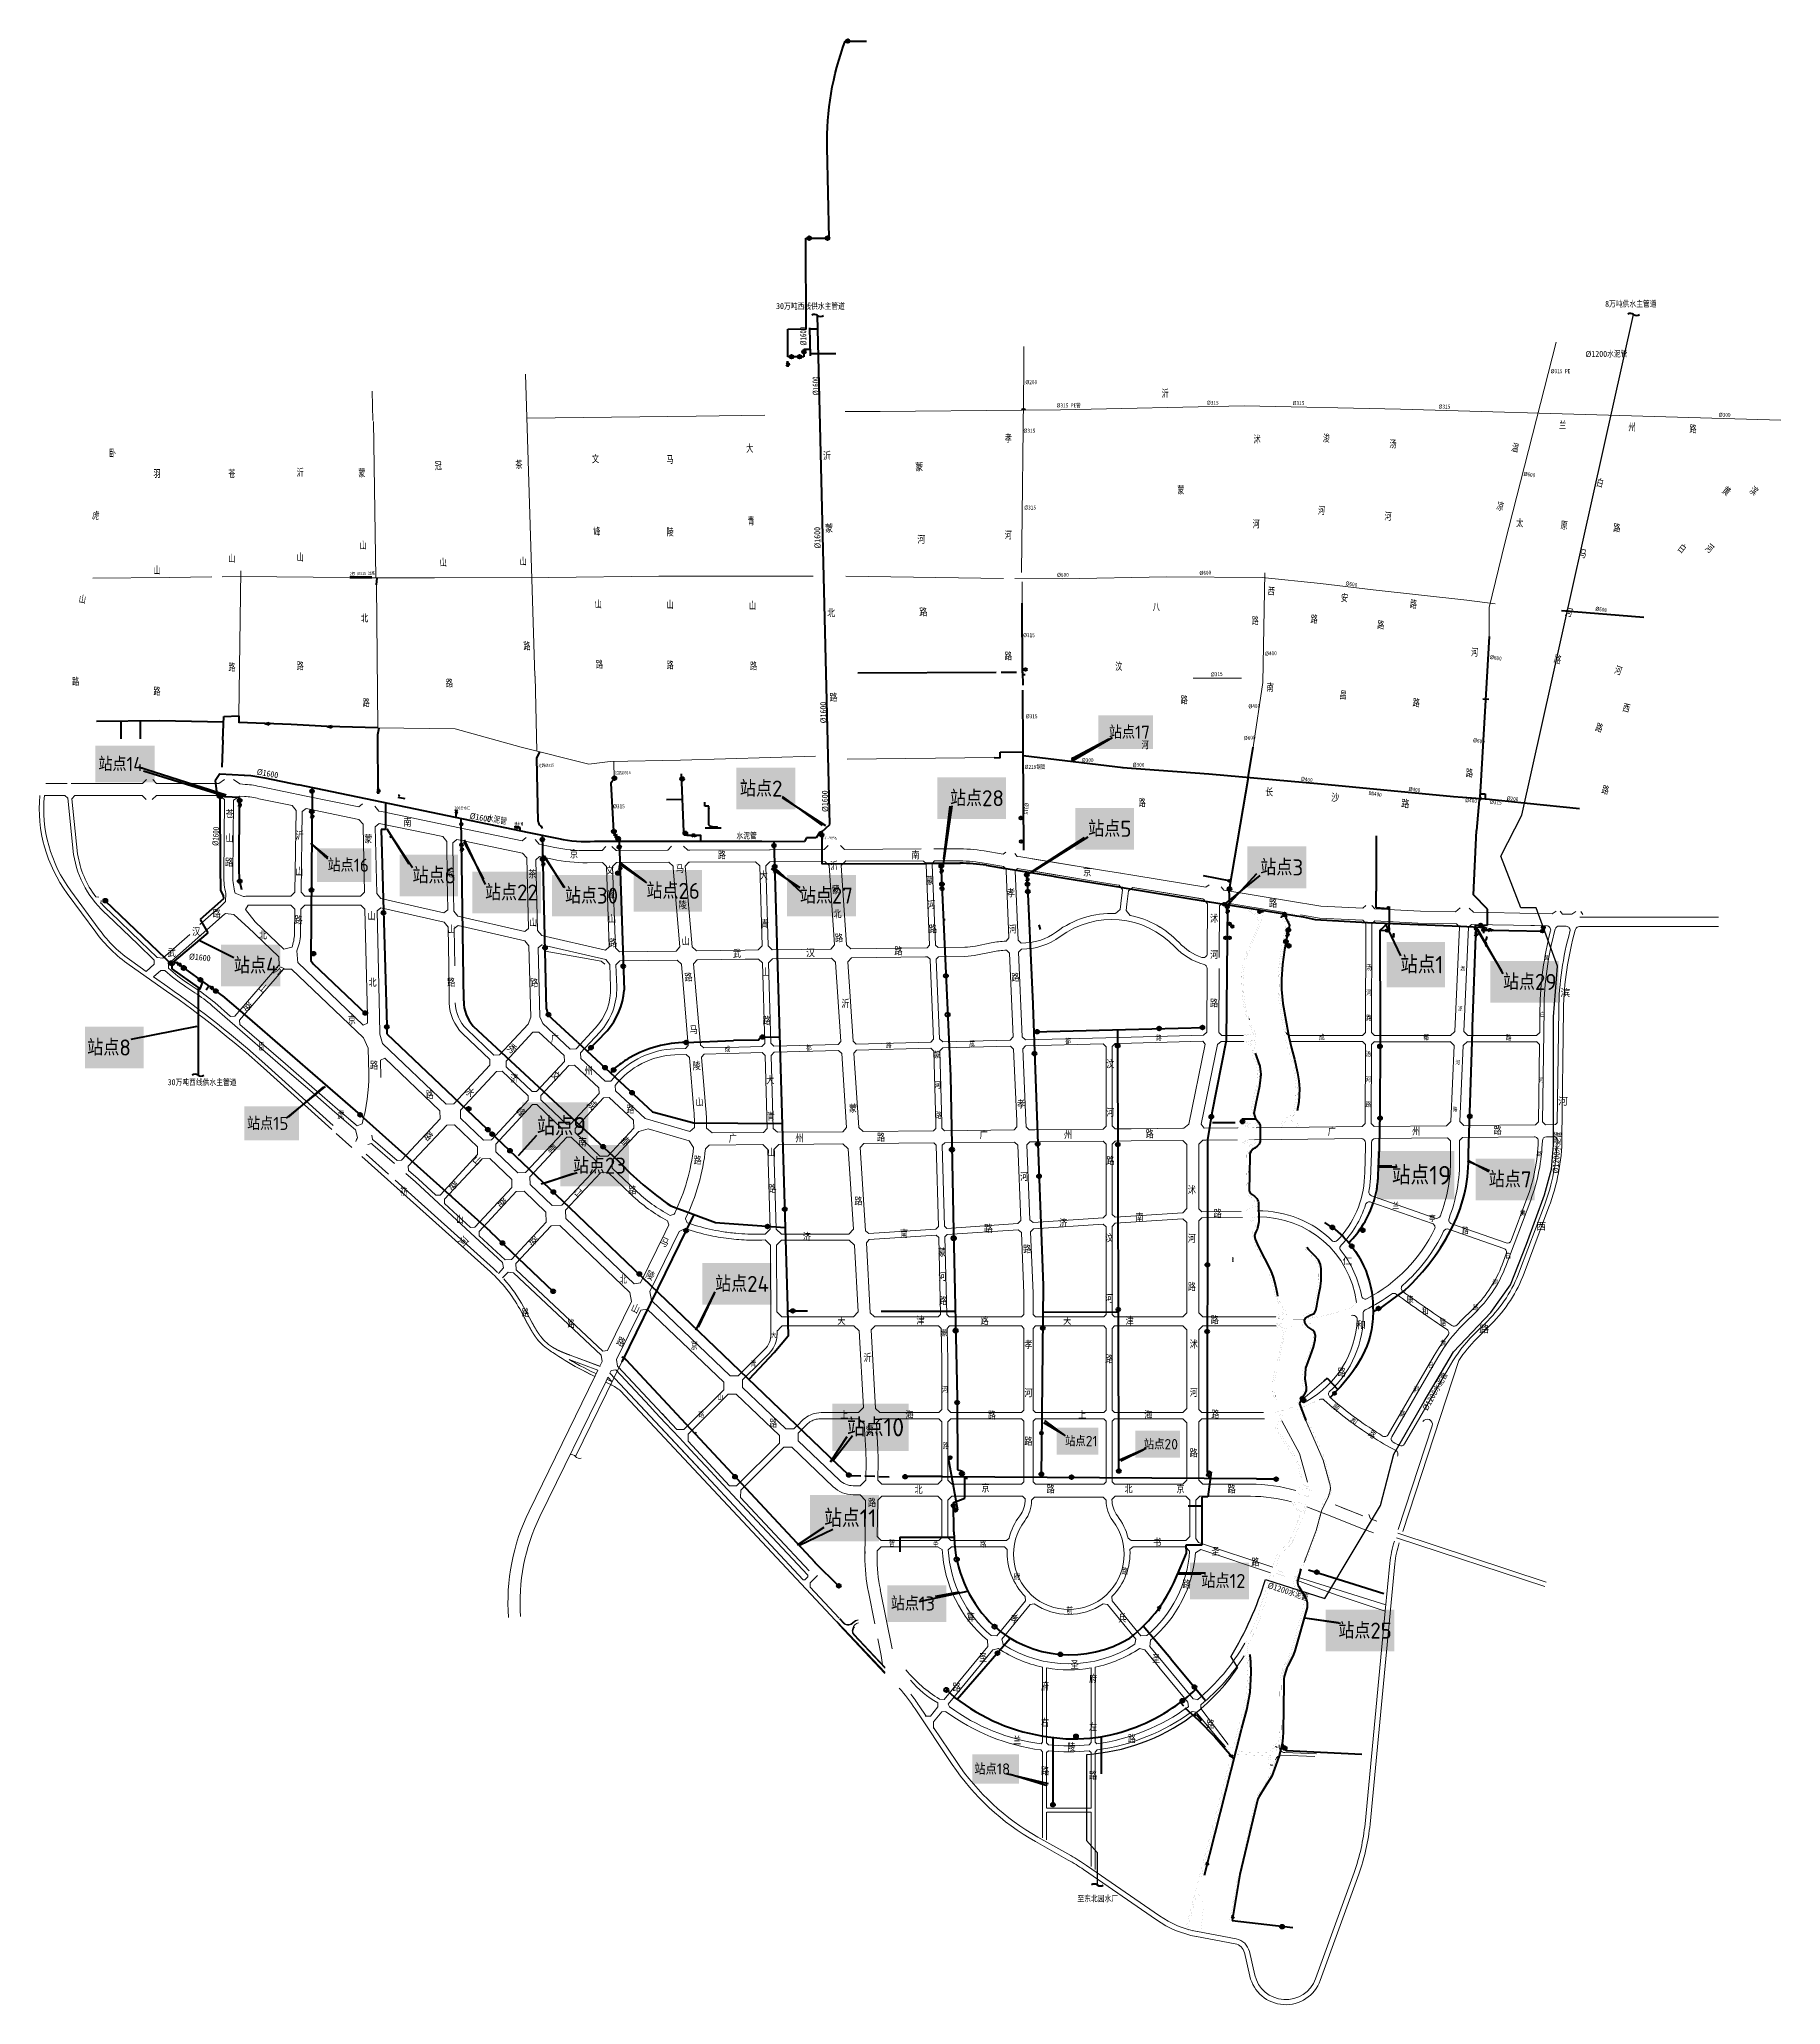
# Model space of a CAD drawing. Header units: millimetres. Extents: x 149602 to 158241, y 83300 to 93051.
import ezdxf

# ---------------------------------------------------------------- set-up
doc = ezdxf.new("R2010")
doc.units = ezdxf.units.MM
doc.linetypes.add('DASH', pattern=[0.35, 0.25, -0.1])
doc.layers.get('0').update_dxf_attribs({"lineweight": 18})
for name, color, linetype, lineweight in [('8万吨输水管线', 5, 'Continuous', 30), ('新路名', 7, 'Continuous', 18), ('柳青河路缘', 7, 'Continuous', 0), ('给水线', 3, 'Continuous', 40), ('西线供水主管道', 5, 'Continuous', 40), ('规划道路红线', 7, 'Continuous', 18)]:
    doc.layers.add(name, color=color, linetype=linetype, lineweight=lineweight)
doc.layers.add('MiniCADViewLayer', color=1, linetype='Continuous')
doc.layers.add('TextBackground', color=2, linetype='Continuous', plot=False)
doc.layers.get('0').off()
doc.styles.add('FS', font='')
doc.styles.add('OdaTtfStyle', font='tssdeng.shx', dxfattribs={"bigfont": 'hztxt.shx'})
doc.styles.get("Standard").update_dxf_attribs({"font": 'txt', "width": 0.7})
doc.styles.get('FS').set_extended_font_data('宋体')
doc.linetypes.add('1161', pattern='A,1.6,[149,AAA.SHX,S=0.15,R=0,X=0,Y=0]', length=1.6)
doc.dimstyles.new('0.5', dxfattribs={"dimtxt": 80, "dimasz": 40, "dimexe": 20, "dimexo": 20, "dimgap": 10, "dimtad": 1, "dimdec": 0, "dimzin": 0, "dimdsep": 46, "dimtxsty": 'FS', "dimblk": 'ARCHTICK', "dimcen": 2.5, "dimdle": 1, "dimadec": 0, "dimazin": 0, "dimtfac": 1, "dimtdec": 0, "dimtmove": 2, "dimatfit": 3, "dimldrblk": 'OBLIQUE', "dimfxl": 1, "dimtolj": 1, "dimtzin": 0, "dimarcsym": 0})

msp = doc.modelspace()

# ---------------------------------------------------------------- texts
at = {"layer": '8万吨输水管线', "char_height": 30, "width": 255.522, "attachment_point": 1}
for insert, rotation in [((157272.6, 91504.7), 0.4794), ((157109, 87425.3), 86.67222), ((156462.2, 86259), 60.90657), ((155702.5, 85396.5), 341.97685)]:
    msp.add_mtext('{\\W0.8;%%C1200水泥管}', dxfattribs=dict(at, insert=insert, rotation=rotation))
at = {"layer": 'MiniCADViewLayer', "color": 1, "linetype": 'ByBlock', "ltscale": 200, "true_color": 0xff0000, "style": 'OdaTtfStyle'}
for s, insert, char_height, attachment_point in [('站点17', (154908.3, 89581.1), 64.71, 7), ('站点14', (150118.3, 89420.4), 69.89, 9), ('站点2', (153288.8, 89293.7), 79.81, 9), ('站点28', (154120.4, 89246.3), 79.27, 7), ('站点5', (154805.2, 89094.2), 79.81, 7), ('站点16', (151032.1, 88985.8), 64.71, 1), ('站点6', (151453.1, 88942.6), 79.81, 1), ('站点3', (155659.2, 88902.7), 79.81, 7), ('站点22', (151813.5, 88857.8), 79.27, 1), ('站点30', (152209.9, 88842), 79.27, 1), ('站点26', (152614.2, 88865.8), 79.27, 1), ('站点27', (153375.2, 88842), 79.27, 1), ('站点4', (150567.2, 88495.6), 79.81, 1), ('站点1', (156354.8, 88503), 86.2, 1), ('站点29', (156863.3, 88413.9), 79.27, 1), ('站点8', (150056.5, 88088.6), 79.81, 3), ('站点15', (150837.9, 87704.5), 64.71, 3), ('站点9', (152070.1, 87613.3), 90.53, 7), ('站点23', (152249.5, 87423), 79.27, 7), ('站点19', (156312.1, 87461.3), 92.47, 1), ('站点7', (156792.5, 87434.1), 79.81, 1), ('站点24', (152955, 86836.3), 79.27, 7), ('站点10', (153609.1, 86119.6), 90.53, 7), ('站点21', (154690.8, 86121.6), 51.37, 1), ('站点20', (155081.3, 86054.8), 51.37, 7), ('站点11', (153495.7, 85669.6), 88.04, 7), ('站点12', (155366.9, 85436.8), 69.89, 1), ('站点13', (154046.1, 85325), 69.89, 3), ('站点25', (156046.8, 85195.3), 79.27, 1), ('站点18', (154418.4, 84441.4), 55.48, 9)]:
    msp.add_mtext(s, dxfattribs=dict(at, insert=insert, char_height=char_height, attachment_point=attachment_point))
at = {"layer": '新路名', "color": 7, "lineweight": 0, "ltscale": 25, "char_height": 36, "attachment_point": 1}
for s, insert, width in [('沂', (155170.2, 91312.6), 177.235), ('蒙', (155247.7, 90833.3), 155.19), ('八', (155125.6, 90253.8), 227.706), ('路', (155265.1, 89791.9), 104.911), ('{\\W0.8;蒙}', (151213.7, 89102.1), 42.235), ('{\\W0.8;山}', (151230.2, 88719.6), 42.915), ('{\\W0.8;北}', (151235.4, 88390.2), 42.915), ('{\\W0.8;路}', (151243.2, 87978.8), 42.915)]:
    msp.add_mtext(s, dxfattribs=dict(at, insert=insert, width=width))
at = {"layer": '新路名', "lineweight": 30, "char_height": 36, "attachment_point": 1}
for s, insert, width in [('孝\\P\\P\\P\\P\\P\\P\\P\\P河\\P\\P\\P\\P\\P\\P\\P\\P\\P\\P路', (154392, 91089.7), 32.76), ('卧', (149947.6, 91016.8), 61.32), ('马\\P\\P\\P\\P\\P\\P陵\\P\\P\\P\\P\\P\\P山\\P\\P\\P\\P\\P路', (152713.8, 90984.8), 32.62), ('羽\\P \\P\\P\\P\\P\\P\\P\\P山\\P\\P\\P\\P\\P\\P\\P\\P\\P\\P路', (150168.3, 90914.8), 65.24), ('苍\\P\\P\\P\\P\\P\\P\\P山\\P\\P\\P\\P\\P\\P\\P\\P\\P路', (150539.8, 90914.1), 32.62), ('沂\\P\\P\\P\\P\\P\\P\\P山\\P\\P\\P\\P\\P\\P\\P\\P\\P路', (150879, 90920.2), 32.62), ('汶', (154940.1, 89958.2), 35.499), ('路', (149765.2, 89883.2), 65.24), ('河', (155071, 89568.6), 32.76), ('路', (155055.6, 89281.7), 32.62)]:
    msp.add_mtext(s, dxfattribs=dict(at, insert=insert, width=width))
at = {"layer": '新路名', "color": 7, "lineweight": 0, "ltscale": 25, "char_height": 36, "attachment_point": 1}
for s, insert, width, rotation in [('沭 \\P\\P\\P\\P\\P\\P\\P河\\P\\P\\P\\P\\P\\P\\P\\P路', (155625.9, 91085), 89.798, 359.42963), ('浚 \\P\\P\\P\\P\\P\\P河\\P\\P\\P\\P\\P\\P\\P\\P\\P路', (155971.1, 91091.5), 77.773, 356.1384), ('兰               州             路', (157142.6, 91155.4), 1934.065, 358.36345), ('汤 \\P\\P  \\P \\P\\P\\P河\\P\\P\\P\\P\\P\\P   \\P\\P\\P路', (156301.5, 91062.8), 93.828, 356.1384), ('温\\P\\P\\P\\P\\P凉 ', (156911.8, 91046.8), 83.657, 345.65546), ('白\\P\\P\\P\\P\\P\\P马\\P\\P\\P\\P\\P河\\P\\P\\P\\P路', (157332, 90871.6), 68.992, 346.49185), ('黄\\P \\P\\P\\P\\P\\P白', (157969.3, 90834.6), 33.18, 322.29234), ('滨\\P\\P\\P\\P\\P\\P河', (158105.7, 90836), 41.372, 322.29234), ('太         原           路', (156930.2, 90671), 1936.859, 356.99479), ('西                安               路', (155698.2, 90332.5), 2148.778, 354.81087), ('河\\P\\P\\P\\P\\P\\P\\P\\P\\P\\P路', (156706, 90028.9), 2148.778, 357.55082), ('南                昌                路', (155692.7, 89855.6), 2287.845, 353.99066), ('{\\W0.8;长              沙               路}', (155685.7, 89336.9), 2268.091, 355.08771)]:
    msp.add_mtext(s, dxfattribs=dict(at, insert=insert, width=width, rotation=rotation))
at = {"layer": '新路名', "lineweight": 30}
for s, insert, char_height, width, attachment_point, rotation in [('文\\P\\P\\P\\P\\P\\P峰\\P\\P\\P\\P \\P\\P山\\P\\P\\P\\P\\P路', (152343.6, 90987.4), 36, 65.24, 1, 1.08923), ('大\\P \\P\\P\\P\\P\\P青\\P\\P\\P\\P\\P\\P\\P山\\P\\P\\P\\P\\P路', (153108.6, 91039.5), 36, 65.8, 1, 1.0045), ('{\\W0.8;沂\\P\\P\\P\\P\\P\\P蒙\\P\\P\\P\\P\\P\\P\\P北\\P\\P\\P\\P\\P\\P\\P路}', (153489.6, 91003.2), 36, 37.28, 1, 1.52155), ('蒙\\P\\P\\P\\P\\P\\P山\\P\\P\\P\\P\\P\\P北\\P\\P\\P\\P\\P\\P\\P路', (151183.9, 90917.5), 36, 32.62, 1, 1.12273), ('冠\\P\\P\\P\\P\\P\\P\\P\\P山\\P\\P\\P\\P\\P\\P\\P\\P\\P\\P路', (151563, 90952.4), 36, 32.62, 1, 2.91459), ('茶\\P\\P\\P\\P\\P\\P\\P\\P山\\P\\P\\P\\P\\P\\P\\P路', (151962.8, 90958), 36, 32.62, 1, 2.53322), ('{\\W0.8;蒙\\P \\P\\P \\P\\P\\P河\\P\\P \\P \\P\\P\\P路}', (153946.7, 90947.4), 36, 37.44, 1, 1.59406), ('\\P\\P\\P\\P虎\\P\\P\\P\\P\\P\\P\\P山', (149905.7, 90946.2), 36, 41.295, 1, 350.92593), ('{\\W0.8;苍\\P\\P山\\P\\P路}', (150526.7, 89226.4), 36, 127, 1, 359.31829), ('{\\W0.8;沂\\P\\P\\P山\\P\\P\\P\\P路}', (150873.5, 89120.1), 36, 127, 1, 359.31829), ('{\\W0.8;冠}', (151621.1, 88932.3), 36, 127, 1, 2.04186), ('{\\W0.8;文\\P\\P峰\\P\\P山\\P\\P路}', (152410.8, 88944.7), 36, 127, 1, 2.66819), ('{\\W0.8;马\\P\\P\\P陵\\P\\P\\P山\\P\\P\\P路}', (152758.5, 88952.6), 36, 56.017, 1, 4.49587), ('{\\W0.8;沂\\P\\P蒙\\P\\P北\\P\\P路}', (153524, 88968.2), 36, 127, 1, 3.83637), ('{\\W0.8;茶\\P\\P\\P\\P山\\P\\P\\P\\P\\P路}', (152027.8, 88927.8), 36, 127, 1, 0.95001), ('{\\W0.8;大\\P\\P\\P\\P青\\P\\P\\P\\P山\\P\\P\\P\\P路}', (153175.7, 88920.5), 36, 127, 1, 1.15325), ('{\\W0.8;山}', (151625.5, 88653.4), 36, 127, 1, 2.04186), ('{\\W0.8;沂\\P\\P山\\P\\P路}', (150786.7, 88460.5), 36, 127, 1, 319.5632), ('{\\W0.8;路}', (151624.6, 88390), 36, 127, 1, 2.04186), ('{\\W1;滨}', (157148, 88298.9), 36, 71.66, 7, 359.31829), ('{\\W0.8;马\\P\\P\\P陵\\P\\P\\P山}', (152827.2, 88154), 36, 56.017, 1, 4.49587), ('{\\W0.8;秀\\P\\P\\P\\P\\P水\\P\\P\\P\\P\\P路}', (151944.4, 88070.1), 36, 37.28, 1, 316.22969), ('{\\W0.8;文}', (152161.3, 87935.8), 36, 127, 1, 317.39856), ('{\\W0.8;大\\P\\P\\P青\\P\\P\\P山\\P\\P\\P路}', (153207.6, 87906.2), 36, 127, 1, 1.15325), ('{\\W0.8;成}', (152342.1, 87792.2), 36, 37.6, 1, 316.03221), ('{\\W1;河}', (157136.2, 87760.9), 36, 70.992, 7, 359.31829), ('{\\W0.8;峰}', (151987.2, 87756.3), 36, 127, 1, 317.39856), ('{\\W0.8;都}', (152142.3, 87573.9), 36, 36.96, 1, 316.03221), ('{\\W0.8;春}', (152478.5, 87582), 36, 124.595, 7, 316.03221), ('{\\W0.8;山}', (151772.5, 87515.3), 36, 127, 1, 317.39856), ('{\\W0.8;路}', (151652.6, 87389.8), 36, 127, 1, 317.39856), ('{\\W0.8;路}', (151894.4, 87306), 36, 37.28, 1, 316.03221), ('{\\W0.8;江}', (152245.2, 87329), 36, 117.459, 7, 316.03221), ('{\\W1;西}', (157028.6, 87140.8), 36, 69.792, 7, 359.31829), ('{\\W1;河}', (151671.7, 87086.7), 36, 134.443, 7, 316.03221), ('{\\W0.8;路}', (152050.6, 87115.3), 36, 37.28, 1, 316.03221), ('{\\W0.8;马\\P\\P\\P陵\\P\\P\\P山\\P\\P\\P路}', (152694.1, 87107.6), 36, 56.017, 1, 336.20088), ('{\\W1;仁}', (156067.4, 86969.4), 36, 71.642, 7, 359.31829), ('{\\W1;和}', (156134, 86650.6), 36, 68.307, 7, 359.31829), ('{\\W0.8;大}', (153230.1, 86634.4), 26, 127, 1, 1.15325), ('{\\W1;路}', (156746.1, 86630.4), 36, 70.732, 7, 359.31829), ('{\\W0.8;青}', (153129.6, 86493), 26, 127, 1, 1.15325), ('{\\W0.8;山}', (152967, 86326.5), 26, 127, 1, 1.15325), ('{\\W0.8;路}', (152871.4, 86240.9), 26, 127, 1, 1.15325), ('{\\W0.8;顺    和    路}', (156011.4, 86259.8), 30, 398.868, 7, 322.7601), ('{\\W0.8;孝}', (154419.4, 85192.2), 36, 56.035, 7, 359.31829), ('{\\W0.8;兵}', (154954.5, 85195.7), 36, 56.737, 7, 359.31829), ('{\\W0.8;圣}', (154264.4, 85002.4), 36, 56.451, 7, 359.31829), ('{\\W0.8;圣}', (155122.4, 84996.7), 36, 56.451, 7, 359.31829), ('{\\W0.8;路}', (154133.6, 84892.8), 36, 37.28, 1, 359.31829), ('{\\W0.8;路}', (155392.6, 84669.4), 36, 56.752, 7, 359.31829)]:
    msp.add_mtext(s, dxfattribs=dict(at, insert=insert, char_height=char_height, width=width, attachment_point=attachment_point, rotation=rotation))
at = {"layer": '新路名', "attachment_point": 1}
for s, insert, char_height, width in [('{\\W0.8;南}', (151408.3, 89184.8), 36, 36.8), ('{\\W0.8;京}', (152234.5, 89027.7), 36, 67.334), ('{\\W0.8;路}', (152968.3, 89021.8), 36, 51.089), ('{\\W0.8;南}', (153929.1, 89022.7), 36, 36.8), ('{\\W0.8;京}', (154780.4, 88937.5), 36, 49.602), ('{\\W0.8;路}', (155702.7, 88782.9), 36, 80.574), ('{\\W0.8;汉}', (150360.6, 88642.7), 36, 37.12), ('{\\W0.8;路}', (150462, 88732.1), 36, 76.179), ('{\\W0.8;沭\\P\\P\\P河\\P\\P\\P\\P路}', (155410.2, 88707.4), 36, 37.44), ('{\\W0.8;北}', (150692.1, 88625.1), 36, 36.64), ('{\\W0.8;路}', (153844, 88546), 36, 76.179), ('{\\W0.8;武}', (150239.2, 88537.3), 36, 37.6), ('{\\W0.8;武}', (153042.7, 88532.7), 36, 96.935), ('{\\W0.9;汉}', (153405.6, 88536.7), 36, 41.76), ('{\\W0.8;汤\\P\\P\\P河\\P\\P\\P路}', (156184.7, 88458.4), 25, 37.102), ('{\\W0.8;黄}', (157068.1, 88503.9), 20, 42.133), ('{\\W0.8;沂}', (153581.2, 88285.4), 36, 43.435), ('{\\W0.8;京}', (151132.6, 88204.1), 36, 39.042), ('{\\W0.8;白}', (157047.7, 88222.7), 20, 31.289), ('卧', (150690.2, 88072), 36, 74.38), ('{\\W0.8;广}', (152139.7, 88112.2), 36, 46.363), ('{\\W0.8;都}', (153406.2, 88059.7), 25, 25.667), ('{\\W0.8;路}', (153802.7, 88072.3), 25, 25.889), ('{\\W0.8;成}', (154215, 88080.6), 25, 26.111), ('{\\W0.8;都}', (154691.9, 88094.3), 25, 25.667), ('{\\W0.8;路}', (155142.5, 88109.4), 25, 25.889), ('{\\W0.8;成}', (155950.8, 88112.8), 25, 26.111), ('{\\W0.8;都}', (156468.6, 88111.5), 25, 25.667), ('{\\W0.8;路}', (156878.3, 88110.7), 25, 25.889), ('{\\W0.8;成}', (153002.5, 88053.4), 25, 26.111), ('{\\W0.8;汶\\P\\P\\P\\P河\\P\\P\\P\\P路}', (154895.2, 87985.5), 36, 37.44), ('{\\W0.8;汤\\P\\P\\P河\\P\\P\\P路}', (156180.9, 88029.5), 25, 37.102), ('{\\W0.8;济}', (151938.2, 87913.5), 36, 37.12), ('{\\W0.8;州}', (152307.2, 87951.2), 36, 56.5), ('{\\W0.8;河}', (157042.4, 87896.7), 20, 41.6), ('{\\W0.8;路}', (151517.8, 87832.9), 36, 37.28), ('{\\W0.8;路}', (152513.6, 87760.3), 36, 37.28), ('{\\W0.8;蒙}', (153618.5, 87766.1), 36, 35.84), ('虎', (151080.7, 87733.7), 36, 32.62), ('{\\W0.8;南}', (152277.3, 87597.9), 36, 36.8), ('{\\W0.8;广}', (153022.6, 87616.9), 36, 46.363), ('{\\W0.8;州}', (153353.1, 87617.2), 36, 56.5), ('{\\W0.8;路}', (153757.7, 87621.5), 36, 37.28), ('{\\W0.8;广}', (154266.8, 87633.7), 36, 46.363), ('{\\W0.8;州}', (154685.6, 87634), 36, 56.5), ('{\\W0.8;路}', (155090.3, 87638.3), 36, 37.28), ('{\\W0.8;广}', (155993.9, 87650.9), 36, 46.363), ('{\\W0.8;州}', (156412.7, 87651.2), 36, 56.5), ('{\\W0.8;路}', (156817.3, 87655.5), 36, 37.28), ('{\\W0.8;路}', (152847.6, 87507.2), 36, 37.28), ('{\\W0.8;路}', (157033.5, 87531.6), 20, 41.422), ('祊', (151392.3, 87352.2), 36, 32.34), ('{\\W0.8;路}', (152524.5, 87359.4), 36, 37.28), ('{\\W0.8;路}', (153645.7, 87304.9), 36, 37.28), ('{\\W0.8;沭\\P\\P\\P\\P河\\P\\P\\P\\P路}', (155299.7, 87360.4), 36, 37.44), ('{\\W0.8;兰}', (156314.6, 87279.1), 30, 31.2), ('山', (151670.4, 87213.7), 36, 26.46), ('{\\W0.8;济}', (154661.6, 87197.2), 36, 39.042), ('{\\W0.8;南}', (155039.9, 87224), 36, 36.8), ('{\\W0.8;路}', (155428.1, 87244.1), 36, 37.28), ('{\\W0.8;亭}', (156495.5, 87215.7), 30, 30.533), ('{\\W0.8;黄}', (156947.2, 87239.7), 25, 96.268), ('{\\W0.8;济}', (153389.5, 87128.5), 36, 37.12), ('{\\W0.8;南}', (153871.6, 87144.2), 36, 36.8), ('{\\W0.9;路}', (154287.9, 87169.1), 36, 41.94), ('{\\W0.8;汶\\P\\P\\P\\P\\P河\\P\\P\\P\\P\\P路}', (154889.3, 87122), 36, 37.44), ('{\\W0.8;路}', (156659.6, 87155.9), 30, 31.067), ('{\\W0.8;白}', (156875.1, 87028.7), 25, 63.45), ('北', (152482.3, 86917.2), 36, 52.87), ('{\\W0.8;河}', (156810.6, 86894.4), 25, 26), ('{\\W0.8;康}', (156385.7, 86814.5), 30, 31.733), ('路', (151996, 86751.3), 36, 32.62), ('路', (152222.5, 86696.7), 36, 32.62), ('{\\W0.8;天}', (153561.4, 86712.9), 36, 69.418), ('{\\W0.8;津}', (153953.4, 86713.7), 36, 44.421), ('{\\W0.8;路}', (154271.2, 86711.4), 36, 44.421), ('{\\W0.8;天}', (154681.7, 86712.9), 36, 69.418), ('{\\W0.8;津}', (154991.6, 86711.2), 36, 44.421), ('{\\W0.8;路}', (155413.6, 86716), 36, 44.421), ('{\\W0.8;和}', (156460.5, 86755.8), 30, 30), ('{\\W0.8;路}', (156547.5, 86699.4), 30, 31.067), ('{\\W0.8;路}', (156713.5, 86771.9), 25, 51.778), ('京', (152832.7, 86588.9), 36, 45.924), ('{\\W0.8;孝\\P\\P\\P\\P河\\P\\P\\P\\P路}', (154489.2, 86593.7), 36, 37.44), ('{\\W0.8;沭\\P\\P\\P\\P河\\P\\P\\P\\P\\P路}', (155308.8, 86595.2), 36, 37.44), ('{\\W0.8;黄}', (156553.1, 86595), 25, 96.268), ('{\\W0.8;路}', (156043.7, 86455.9), 36, 37.28), ('{\\W0.8;白}', (156492.7, 86486.8), 25, 63.45), ('{\\W0.8;河}', (156419, 86363.7), 25, 26), ('路', (153226.4, 86202.4), 36, 44.302), ('{\\W0.8;上}', (153575, 86245.3), 36, 37.44), ('{\\W0.8;海}', (153898.7, 86244.6), 36, 37.76), ('{\\W0.8;路}', (154307.6, 86242.9), 36, 37.28), ('{\\W0.8;上}', (154756.1, 86245.3), 36, 37.44), ('{\\W0.8;海}', (155083.8, 86244.6), 36, 37.76), ('{\\W0.8;路}', (155415.6, 86247.2), 36, 37.28), ('{\\W0.8;路}', (156351.2, 86244.8), 25, 51.778), ('{\\W0.8;北}', (153944.2, 85873.5), 36, 52.87), ('{\\W0.8;京}', (154276, 85881.6), 36, 45.924), ('{\\W0.8;路}', (154599.8, 85875.8), 36, 44.302), ('{\\W0.8;北}', (154985.8, 85876.8), 36, 52.87), ('{\\W0.8;京}', (155243.2, 85877.2), 36, 45.924), ('{\\W0.8;路}', (155497.2, 85875.8), 36, 44.302), ('{\\W0.8;书}', (155128.1, 85611.7), 36, 42.268), ('{\\W0.8;圣}', (155417.4, 85567.9), 36, 54.948), ('{\\W0.8;府}', (154435.7, 85439.7), 30, 31.467), ('{\\W0.8;路}', (154970.4, 85466.1), 30, 31.067), ('{\\W0.8;路}', (155614.6, 85514), 36, 114.083), ('{\\W0.8;路}', (155273.2, 85404.3), 36, 114.083), ('{\\W0.8;算}', (154202.4, 85240.5), 36, 37.44), ('{\\W0.8;前}', (154696.5, 85272.7), 30, 36.794), ('{\\W0.8;圣}', (154718.5, 85004.4), 36, 110.28), ('{\\W0.8;府\\P\\P\\P\\P左\\P\\P\\P\\P路}', (154809.8, 84935.4), 36, 37.76), ('{\\W0.8;府\\P\\P\\P右\\P\\P\\P\\P路}', (154571.7, 84898), 36, 37.76), ('{\\W0.8;兰}', (154432.4, 84629.6), 36, 42.154), ('{\\W0.8;陵}', (154702.2, 84596.2), 36, 45.527), ('{\\W0.8;路}', (155002.1, 84637.7), 36, 64.075)]:
    msp.add_mtext(s, dxfattribs=dict(at, insert=insert, char_height=char_height, width=width))
for s, insert, char_height, width, rotation in [('{\\W0.8;蒙\\P\\P河\\P\\P路}', (153998.7, 88893.7), 36, 74.88, 3.63553), ('{\\W0.8;孝\\P\\P\\P河\\P\\P\\P\\P路}', (154401.4, 88833.2), 36, 37.44, 2.99612), ('{\\W0.8;蒙\\P\\P\\P河\\P\\P\\P路}', (154038, 88027.6), 30, 62.4, 1.41493), ('{\\W0.8;孝\\P\\P\\P\\P\\P\\P河\\P\\P\\P\\P\\P\\P路}', (154451.7, 87785.5), 36, 37.44, 2.39359), ('{\\W0.8;蒙\\P\\P河\\P\\P路}', (154059.8, 87050.1), 36, 74.88, 1.13591), ('{\\W0.8;蒙\\P\\P\\P\\P\\P\\P河\\P\\P\\P\\P\\P\\P路}', (154076.2, 86646.4), 28, 58.24, 0.76512), ('{\\W0.8;沂\\P\\P\\P\\P\\P\\P蒙\\P\\P\\P\\P\\P\\P路}', (153690.5, 86528.1), 36, 58.4, 1.75705)]:
    msp.add_mtext(s, dxfattribs=dict(at, insert=insert, char_height=char_height, width=width, rotation=rotation))
at = {"layer": '新路名', "lineweight": 35, "insert": (156652.3, 88451.8), "char_height": 20, "width": 126.334, "attachment_point": 1, "rotation": 356.97782}
msp.add_mtext('{\\W0.8;温\\P\\P\\P\\P\\P\\P凉\\P\\P\\P\\P\\P\\P\\P\\P河\\P\\P\\P\\P\\P\\P\\P路}', dxfattribs=at)
at = {"layer": '新路名', "lineweight": 53, "insert": (153816.8, 85572.3), "char_height": 30, "width": 646.096, "attachment_point": 7, "rotation": 359.31829}
msp.add_mtext('智           圣            路', dxfattribs=at)
at = {"layer": '给水线', "ltscale": 25, "char_height": 20, "width": 291.851, "attachment_point": 1}
for s, insert in [('{\\W0.8;%%C315 PE}', (157099.8, 91414.7)), ('{\\W0.8;%%C315 PE管}', (154648.4, 91244.9)), ('{\\W0.8;%%C315}', (155394.3, 91257.9)), ('{\\W0.8;%%C315}', (155819.5, 91256.6)), ('{\\W0.8;%%C315}', (156543.7, 91239.1)), ('{\\W0.8;%%C300}', (157934, 91198))]:
    msp.add_mtext(s, dxfattribs=dict(at, insert=insert))
at = {"layer": '给水线', "char_height": 20, "attachment_point": 1}
for s, insert, width in [('{\\W0.8;%%C200 }', (154493.8, 91360.1), 89.6), ('{\\W0.8;%%C315}', (154484.6, 91119.4), 86.756), ('{\\W0.8;%%C315}', (154488.2, 90738.2), 86.756), ('{\\W0.8;%%C600}', (154651, 90404.1), 87.289), ('{\\W0.8;%%C315}', (154482.3, 90104.8), 86.756), ('{\\W0.8;%%C315}', (154495.9, 89702.5), 86.756), ('{\\W0.8;%%C219钢管}', (154489.8, 89451.4), 178.133), ('{\\W0.8;%%C300}', (154773.9, 89485.1), 87.289), ('{\\W0.8;%%C300}', (155026, 89461.7), 87.289), ('{\\W0.8;%%C315}', (152448.3, 89255.8), 86.756)]:
    msp.add_mtext(s, dxfattribs=dict(at, insert=insert, width=width))
at = {"layer": '给水线', "attachment_point": 1}
for s, insert, char_height, width, rotation in [('{\\W0.8;%%C600}', (156967.5, 90906.1), 20, 43.644, 351.30463), ('{\\W0.8;2根 %%C315 过路}', (151142.1, 90406.3), 15, 163.92, 1.90766), ('{\\W0.8;%%C600}', (155356.9, 90413), 20, 43.644, 3.10278), ('{\\W0.8;%%C600}', (156084.1, 90362.5), 20, 43.644, 351.30463), ('{\\W0.8;%%C600}', (157323.5, 90237), 20, 43.644, 351.30463), ('{\\W0.8;%%C400}', (155682.1, 90012.8), 20, 43.644, 3.10278), ('{\\W0.8;%%C315}', (155413.8, 89909.7), 20, 43.378, 3.10278), ('{\\W0.8;%%C600}', (156800.5, 89996.6), 20, 43.644, 351.30463), ('{\\W0.8;%%C400}', (155599.8, 89751.4), 20, 43.644, 3.10278), ('{\\W0.8;%%C600}', (155576.9, 89594.1), 20, 43.644, 3.10278), ('{\\W0.8;%%C600}', (156716.9, 89584.1), 20, 43.644, 351.30463), ('{\\W0.8;过路%%C315}', (152078, 89455), 15, 96.547, 1.90766), ('{\\W0.8;过路%%C315}', (152458.4, 89418), 15, 96.547, 1.90766), ('{\\W0.8;%%C400}', (155862.6, 89393.2), 20, 43.644, 351.30463), ('{\\W0.8;%%C400}', (156396.9, 89343.2), 20, 43.644, 351.30463), ('{\\W0.8;%%C315}', (154511.2, 89262.6), 20, 43.378, 265.86559), ('{\\W0.8;DN400}', (156199, 89321.7), 20, 55.111, 351.30463), ('{\\W0.8;%%C400}', (156676.7, 89286.6), 20, 43.644, 355.93341), ('{\\W0.8;%%C315}', (156799.6, 89277.6), 20, 238.615, 355.85778), ('{\\W0.8;%%C200}', (156882.7, 89295.8), 20, 100.127, 354.67092), ('{\\W0.8;300}', (154559.7, 88658.9), 1, 107.674, 358.23259), ('{\\W0.8;DN300}', (156323.1, 88611.2), 2, 238.615, 1.28115), ('{\\W0.8;DN300}', (156323.1, 88603.3), 2, 238.615, 1.28115), ('{\\W0.8;DN300}', (156781.1, 88566.6), 2, 238.615, 1.28115), ('{\\W0.8;DN300}', (156781.1, 88558.7), 2, 238.615, 1.28115)]:
    msp.add_mtext(s, dxfattribs=dict(at, insert=insert, char_height=char_height, width=width, rotation=rotation))
at = {"layer": '给水线', "ltscale": 25, "char_height": 36, "attachment_point": 1}
for s, insert, width, rotation in [('河\\P\\P\\P\\P\\P路', (157424.7, 89942.6), 65.52, 341.57507), ('西\\P\\P\\P\\P\\P\\P\\P路', (157462.9, 89755.8), 88.028, 345.66645)]:
    msp.add_mtext(s, dxfattribs=dict(at, insert=insert, width=width, rotation=rotation))
at = {"layer": '西线供水主管道', "attachment_point": 1}
for s, insert, char_height, width in [('{\\W0.8;30万吨西线供水主管道}', (153257.2, 91742.7), 30, 541.499), ('{\\W0.8;8万吨供水主管道}', (157370.1, 91754), 30, 302.715), ('{\\W0.8;200分水口}', (151661.8, 89244.7), 15, 92.826), ('泄水阀', (151958.7, 89166.1), 15, 92.826), ('{\\W0.8;4节DN1600一阶段管道(20m)\\P（2017.5-2017.6保护处理）}', (153486.7, 89094.5), 5, 295.308), ('{\\W0.8;30万吨西线供水主管道}', (150238.9, 87891.9), 30, 541.499), ('{\\W0.8;至东北园水厂}', (154752.2, 83841.3), 30, 541.499)]:
    msp.add_mtext(s, dxfattribs=dict(at, insert=insert, char_height=char_height, width=width))
at = {"layer": '西线供水主管道', "char_height": 30, "attachment_point": 1}
for s, insert, width, rotation in [('%%C1600', (153377.9, 91531.2), 74.944, 91.06494), ('%%C1600', (153439.5, 91284.1), 74.944, 91.06494), ('{\\W0.8;%%C1600}', (153448, 90524), 82.533, 91.06494), ('{\\W0.8;%%C1600}', (153477.3, 89656.7), 82.533, 91.06494), ('{\\W0.8;%%C1600}', (150684.4, 89433.1), 86.56, 349.70534), ('{\\W0.8;%%C1600}', (153485.7, 89217), 82.533, 91.06494), ('{\\W0.8;%%C1600}', (151740.4, 89214.2), 86.56, 349.70534), ('{\\W0.8;水泥管}', (151825.2, 89204), 125.248, 349.70534), ('%%C1600', (150460.3, 89050.4), 72.217, 87.5609), ('{\\W0.8;水泥管}', (153060.6, 89114.6), 139.769, 0.79548), ('{\\W0.8;%%C1600}', (150346.4, 88516.2), 82.533, 354.69559)]:
    msp.add_mtext(s, dxfattribs=dict(at, insert=insert, width=width, rotation=rotation))
at = {"layer": '规划道路红线', "insert": (155517.3, 87007.6), "char_height": 23, "width": 52.128, "attachment_point": 1}
msp.add_mtext('B', dxfattribs=at)

# ---------------------------------------------------------------- blocks, each defined once
blk = doc.blocks.new('减压阀')
at = {"linetype": 'ByBlock', "ltscale": 200}
for p, q in [((-101, 52), (-101, -52)), ((-91, 52), (-91, -52)), ((91, -52), (-91, 52)), ((-91, -52), (91, 52)), ((-43, 70), (43, 70)), ((-43, 63), (43, 63)), ((0, 0), (0, 63)), ((91, 52), (91, -52)), ((101, 52), (101, -52))]:
    blk.add_line(p, q, dxfattribs=at)
blk = doc.blocks.new('阀门')
blk.add_circle((0, 0), 69.9)
blk = doc.blocks.new('变径')
at = {"linetype": 'ByBlock'}
for p, q in [((32, 43), (0, 0)), ((0, 0), (0, -49)), ((32, 109), (32, 43)), ((69, 109), (69, 43)), ((69, 43), (101, 0)), ((101, 0), (101, -49))]:
    blk.add_line(p, q, dxfattribs=at)
blk = doc.blocks.new('_ARCHTICK')
at = {"color": 0, "linetype": 'ByBlock', "const_width": 0.15}
blk.add_lwpolyline([(-0.5, -0.5), (0.5, 0.5)], dxfattribs=at)

# ---------------------------------------------------------------- hatches: boundary and pattern name
at = {"layer": 'TextBackground', "linetype": 'ByBlock', "ltscale": 200, "true_color": 0xfefe00}
for points in [[(154856.5, 89697.6), (154856.5, 89529.4), (155127, 89529.4), (155127, 89697.6)], [(149879.8, 89546.2), (149879.8, 89364.5), (150174.3, 89364.5), (150174.3, 89546.2)], [(153060.8, 89437.4), (153060.8, 89229.9), (153352.6, 89229.9), (153352.6, 89437.4)], [(154057, 89389), (154057, 89182.9), (154398.7, 89182.9), (154398.7, 89389)], [(154741.4, 89237.9), (154741.4, 89030.4), (155033.2, 89030.4), (155033.2, 89237.9)], [(150980.3, 89037.6), (150980.3, 88869.3), (151248.7, 88869.3), (151248.7, 89037.6)], [(155595.3, 89046.3), (155595.3, 88838.8), (155887.2, 88838.8), (155887.2, 89046.3)], [(151389.3, 89006.4), (151389.3, 88798.9), (151678.6, 88798.9), (151678.6, 89006.4)], [(151750.1, 88921.2), (151750.1, 88715.1), (152091.8, 88715.1), (152091.8, 88921.2)], [(152146.4, 88905.4), (152146.4, 88699.3), (152488.2, 88699.3), (152488.2, 88905.4)], [(152550.7, 88929.2), (152550.7, 88723.1), (152889.9, 88723.1), (152889.9, 88929.2)], [(153311.8, 88905.4), (153311.8, 88699.3), (153653.5, 88699.3), (153653.5, 88905.4)], [(150503.4, 88559.5), (150503.4, 88352), (150797.9, 88352), (150797.9, 88559.5)], [(156285.9, 88571.9), (156285.9, 88347.8), (156575.7, 88347.8), (156575.7, 88571.9)], [(156799.9, 88477.3), (156799.9, 88271.2), (157139, 88271.2), (157139, 88477.3)], [(149828.4, 88152.4), (149828.4, 87944.9), (150120.3, 87944.9), (150120.3, 88152.4)], [(151997.7, 87776.3), (151997.7, 87540.9), (152325.8, 87540.9), (152325.8, 87776.3)], [(150619.2, 87756.3), (150619.2, 87588), (150889.7, 87588), (150889.7, 87756.3)], [(152186.1, 87565.7), (152186.1, 87359.5), (152527.9, 87359.5), (152527.9, 87565.7)], [(156238.1, 87535.3), (156238.1, 87294.9), (156621.6, 87294.9), (156621.6, 87535.3)], [(156728.6, 87498), (156728.6, 87290.5), (157020.5, 87290.5), (157020.5, 87498)], [(152891.6, 86979), (152891.6, 86772.9), (153236, 86772.9), (153236, 86979)], [(153536.7, 86282.5), (153536.7, 86047.2), (153915.1, 86047.2), (153915.1, 86282.5)], [(154649.7, 86162.7), (154649.7, 86029.1), (154856.1, 86029.1), (154856.1, 86162.7)], [(155040.2, 86147.3), (155040.2, 86013.7), (155261.6, 86013.7), (155261.6, 86147.3)], [(153425.2, 85828.1), (153425.2, 85599.2), (153767.4, 85599.2), (153767.4, 85828.1)], [(155311, 85492.7), (155311, 85311), (155603.2, 85311), (155603.2, 85492.7)], [(153809.8, 85380.9), (153809.8, 85199.2), (154102, 85199.2), (154102, 85380.9)], [(155983.3, 85258.8), (155983.3, 85052.7), (156325.1, 85052.7), (156325.1, 85258.8)], [(154230.8, 84541.2), (154230.8, 84397), (154462.8, 84397), (154462.8, 84541.2)]]:
    msp.add_hatch(color=2, dxfattribs=at).paths.add_polyline_path(points)
at = {"layer": '给水线', "ltscale": 25}
h = msp.add_hatch(color=256, dxfattribs=at)
h.paths.add_polyline_path([(150721.6, 89656.1), (150742.7, 89655.3), (150743, 89661)], flags=0)
h.paths.add_polyline_path([(150742.5, 89649.5), (150742.7, 89655.3), (150721.6, 89656.1)], flags=0)
h = msp.add_hatch(color=256, dxfattribs=at)
h.paths.add_polyline_path([(151030, 89641.4), (151051.2, 89640.6), (151051.4, 89646.2)], flags=0)
h.paths.add_polyline_path([(151050.9, 89634.7), (151051.2, 89640.6), (151030, 89641.4)], flags=0)
at = {"layer": '给水线'}
msp.add_hatch(color=256, dxfattribs=at).paths.add_polyline_path([(155655.2, 88716), (155661.3, 88726.5), (155649.2, 88726.5)], flags=0)

# ---------------------------------------------------------------- linework, layer by layer
at = {"layer": '8万吨输水管线'}
for p, q in [((156256.4, 85776), (156322.5, 86031.6)), ((155980, 85314.5), (156256.4, 85776)), ((155685.5, 85408.8), (155980, 85314.5)), ((155513.9, 85025.6), (155546.6, 84971.4)), ((154798, 84541.5), (154797.5, 84114.2)), ((154797.5, 84114.2), (154850.9, 84055.1)), ((154850.9, 84055.1), (154850.9, 83893.6))]:
    msp.add_line(p, q, dxfattribs=at)
msp.add_lwpolyline([(156322.5, 86031.6), (156473, 86292.9), (156618, 86538.1), (156802.6, 86733.6), (156900.9, 86872.1), (156980.4, 87072.5), (157069.9, 87317.6), (157104.7, 87445.3), (157113.4, 87564.1), (157113.4, 87726.5), (157113.4, 87949.7), (157113.4, 88200.7), (157133.7, 88452.6), (157028.3, 88741.1), (156952.1, 88741.1), (156853.1, 88999), (156957.5, 89201.5), (157511.6, 91686.1)], dxfattribs=at)
msp.add_lwpolyline([(155513.9, 85025.6, 0.059039), (155685.5, 85408.8, 1.655117)], format="xyb", dxfattribs=at)
for centre, radius, start, end in [((154725.9, 85523.8), 989.3, 306.5346, 326.05216), ((154735.1, 85521.3), 981.8, 273.67781, 306.19223)]:
    msp.add_arc(centre, radius, start, end, dxfattribs=at)
at = {"layer": '柳青河路缘', "linetype": 'Continuous'}
for p, q in [((155811.9, 86664.3), (155811.9, 86664.3)), ((155734.9, 86319.4), (155734.7, 86320.4)), ((155938.7, 84544.1), (155781, 84550.6)), ((155765.8, 84537.3), (155929.6, 84530.5))]:
    msp.add_line(p, q, dxfattribs=at)
for points in [[(155648.4, 88654.7, 0.2, 0.2, 0.194891), (155642, 88697.4, 0.2, 0.2, 0), (155628.9, 88708.7, 0.2, 0.2, 0), (155616.3, 88718.4, 0.2, 0.2, 0), (155603.4, 88727.1, 0.2, 0.2, 0), (155595.2, 88732.3, 0.2, 0.2, 0), (155565.2, 88754.5, 0.2, 0.2, 0), (155477.6, 88768.9, 0.2, 0.2, 0)], [(155604.4, 88736.9, 0.2, 0.2, 0), (155607.3, 88744.6, 0.2, 0.2, 0.494155), (155605.6, 88747.2, 0.2, 0.2, 0), (155594, 88748.4, 0.2, 0.2, 0.779043), (155592.7, 88744.7, 0.2, 0.2, 0), (155604.4, 88736.9, 0.2, 0.2, 0)], [(155620.4, 88745.5, 0.2, 0.2, 0), (155665.4, 88738.1, 0.2, 0.2, 0), (155620.4, 88745.5, 0.2, 0.2, 0.395337), (155614, 88742, 0.2, 0.2, 0), (155612.2, 88737.3, 0.2, 0.2, 0.356048), (155614.6, 88730.1, 0.2, 0.2, 0), (155625.3, 88722.1, 0.2, 0.2, 0), (155635, 88715.5, 0.2, 0.2, 0.031489), (155648, 88706.2, 0.2, 0.2, 0.499083), (155663.1, 88711.9, 0.2, 0.2, 0)], [(155655.9, 88651.7, 0.2, 0.2, 0), (155599.8, 88521.4, 0.2, 0.2, 0.080975), (155574.1, 88401.8, 0.2, 0.2, 0), (155577.8, 88322.7, 0.2, 0.2, 0.076313), (155602.9, 88193, 0.2, 0.2, -0.002386), (155605.4, 88185.3, 0.2, 0.2, -0.001165), (155612.4, 88164.5, 0.2, 0.2, -0.078702), (155632.9, 88122.2, 0.2, 0.2, -0.094827), (155638.8, 88085.5, 0.2, 0.2, 0)], [(155648.4, 88654.7, 0.2, 0.2, 0), (155592.4, 88524.4, 0.2, 0.2, 0)], [(155655.9, 88651.7, 0.2, 0.2, 0.073624), (155669.3, 88697.6, 0.2, 0.2, 0.017247), (155673.4, 88736.8, 0.2, 0.2, 0.021348)], [(155663.1, 88711.9, 0.2, 0.2, 0.013846), (155665.4, 88738.1, 0.2, 0.2, 0.013135)], [(155787.9, 88657.4, 0.2, 0.2, 0), (155774.4, 88597.9, 0.2, 0.2, 0), (155762.2, 88530.9, 0.2, 0.2, 0), (155753.5, 88468.3, 0.2, 0.2, 0), (155748.3, 88410.2, 0.2, 0.2, 0), (155746.6, 88356.5, 0.2, 0.2, 0), (155748.4, 88307.2, 0.2, 0.2, 0), (155753.7, 88262.4, 0.2, 0.2, 0), (155760.7, 88221.3, 0.2, 0.2, 0), (155767.5, 88183.1, 0.2, 0.2, 0), (155768.8, 88176, 0.2, 0.2, 0)], [(155794.5, 88652.2, 0.2, 0.2, 0), (155782.3, 88596.3, 0.2, 0.2, 0), (155770.1, 88529.6, 0.2, 0.2, 0), (155761.5, 88467.4, 0.2, 0.2, 0), (155756.3, 88409.7, 0.2, 0.2, 0), (155754.6, 88356.5, 0.2, 0.2, 0), (155756.4, 88307.8, 0.2, 0.2, 0), (155761.7, 88263.5, 0.2, 0.2, 0), (155768.6, 88222.7, 0.2, 0.2, 0), (155775.4, 88184.5, 0.2, 0.2, 0), (155782, 88149, 0.2, 0.2, 0), (155786.9, 88124.6, 0.2, 0.2, 0)], [(155771.6, 88689.9, 0.2, 0.2, 0), (155766.4, 88683.8, 0.2, 0.2, 0)], [(155798.6, 88684.1, 0.2, 0.2, 0.362602), (155806.9, 88693.9, 0.2, 0.2, 0), (155807, 88712.9, 0.2, 0.2, 0), (155807, 88714.7, 0.2, 0.2, 0), (155769, 88721.2, 0.2, 0.2, 0)], [(155798.6, 88684.1, 0.2, 0.2, -0.195593), (155771.6, 88689.9, 0.2, 0.2, -0.195593)], [(155785.3, 88671.4, 0.1, 0.1, -0.219814), (155787.9, 88657.4, 0.1, 0.1, 0)], [(155953.4, 88691, 0.2, 0.2, 0), (155858.2, 88706.6, 0.2, 0.2, 0.044739), (155842.9, 88701, 0.2, 0.2, 0), (155807.8, 88677.1, 0.2, 0.2, 0.183246), (155797.3, 88661.9, 0.2, 0.2, 0), (155794.8, 88652.2, 0.2, 0.2, 0)], [(155817.4, 88712.4, 0.2, 0.2, 0.472756), (155815, 88710.5, 0.2, 0.2, 0), (155814.9, 88695.3, 0.2, 0.2, 0.604328), (155818, 88693.7, 0.2, 0.2, 0), (155835.1, 88705.4, 0.2, 0.2, 0.663179), (155834.4, 88709, 0.2, 0.2, 0), (155817.4, 88712.4, 0.2, 0.2, 0)], [(155576.3, 88108.5, 0.2, 0.2, 0), (155610, 88131.5, 0.2, 0.2, 0.386589), (155613.7, 88147.2, 0.2, 0.2, 0.028208), (155605.2, 88160.8, 0.2, 0.2, 0.001231), (155597.8, 88182.8, 0.2, 0.2, 0.002381), (155595.3, 88190.4, 0.2, 0.2, -0.076237), (155569.8, 88322.4, 0.2, 0.2, 0), (155566.1, 88401.9, 0.2, 0.2, -0.081268), (155592.4, 88524.4, 0.2, 0.2, 0)], [(155576.3, 88108.5, 0.2, 0.2, 0), (155610, 88131.5, 0.2, 0.2, 0.386589), (155613.7, 88147.2, 0.2, 0.2, 0.028208), (155605.2, 88160.8, 0.2, 0.2, 0.001231), (155597.8, 88182.8, 0.2, 0.2, 0.002381), (155595.3, 88190.4, 0.2, 0.2, -0.076237), (155569.8, 88322.4, 0.2, 0.2, 0), (155566.1, 88401.9, 0.2, 0.2, 0)], [(155782.7, 88102.1, 0.2, 0.2, 0), (155768.8, 88176, 0.2, 0.2, 0)], [(155619.9, 88040.6, 0.2, 0.2, 0.279996), (155610.4, 88059.1, 0.2, 0.2, 0), (155582.1, 88076.4, 0.2, 0.2, 0.066862), (155577.2, 88078.5, 0.2, 0.2, 0.066862)], [(155597.6, 88113.4, 0.2, 0.2, 0), (155586.4, 88105.7, 0.2, 0.2, 0.737844), (155587.5, 88102.1, 0.2, 0.2, 0), (155598.6, 88102.1, 0.2, 0.2, 0.282802), (155600.4, 88103.2, 0.2, 0.2, 0.232316), (155600.5, 88112.6, 0.2, 0.2, 0.460133), (155597.6, 88113.4, 0.2, 0.2, 0), (155586.6, 88105.9, 0.2, 0.2, 0)], [(155601, 88084.6, 0.2, 0.2, -0.138809), (155600.9, 88077.2, 0.2, 0.2, -0.494493), (155598, 88076.1, 0.2, 0.2, 0), (155587.6, 88082.4, 0.2, 0.2, -0.757395), (155588.7, 88086.1, 0.2, 0.2, 0), (155599, 88086.1, 0.2, 0.2, 0)], [(155589.3, 88086.1, 0.2, 0.2, 0), (155599, 88086.1, 0.2, 0.2, -0.337415), (155601, 88084.6, 0.2, 0.2, -0.138809), (155600.9, 88077.2, 0.2, 0.2, 0.904005)], [(155612.3, 88122.6, 0.2, 0.2, -0.011245), (155612.8, 88122.7, 0.2, 0.2, 0.469096), (155608.3, 88114.6, 0.2, 0.2, -0.090387), (155609.5, 88108, 0.2, 0.2, 0)], [(155608.3, 88114.6, 0.2, 0.2, -0.090387), (155609.5, 88108, 0.2, 0.2, 0.413236), (155615.5, 88102.1, 0.2, 0.2, 0), (155782.7, 88102.1, 0.2, 0.2, 0), (155703.5, 88102.1, 0.2, 0.2, 0)], [(155608.6, 88074.8, 0.2, 0.2, 0.340424), (155611.2, 88068, 0.2, 0.2, 0)], [(155609.4, 88079.7, 0.2, 0.2, -0.057425), (155608.6, 88074.8, 0.2, 0.2, 0)], [(155615.3, 88085.3, 0.2, 0.2, 0.389552), (155609.4, 88079.7, 0.2, 0.2, 0)], [(155618.3, 88063.2, 0.2, 0.2, 0.041613), (155614.5, 88065.9, 0.2, 0.2, 0), (155611.2, 88068, 0.2, 0.2, 0)], [(155629.4, 88102.1, 0.2, 0.2, 0.021301), (155626.9, 88113.9, 0.2, 0.2, 0.402311), (155612.8, 88122.7, 0.2, 0.2, 0)], [(155623.7, 88085.5, 0.2, 0.2, 0), (155615.3, 88085.3, 0.2, 0.2, 0)], [(155618.3, 88063.2, 0.2, 0.2, 0.558701), (155628, 88066.2, 0.2, 0.2, 0)], [(155623.7, 88085.5, 0.2, 0.2, 0), (155785.7, 88085.9, 0.2, 0.2, 0)], [(155638.8, 88085.3, 0.2, 0.2, -0.086614), (155631.9, 88052.1, 0.2, 0.2, 0.228129), (155632.8, 88003.8, 0.2, 0.2, 0.207189)], [(155630.8, 88085.6, 0.2, 0.2, -0.05401), (155628, 88066.2, 0.2, 0.2, -0.05401)], [(155787.5, 88076.7, 0.2, 0.2, 0), (155785.7, 88085.9, 0.2, 0.2, 0)], [(155817.5, 87962.5, 0.2, 0.2, 0), (155787.5, 88076.7, 0.2, 0.2, 0)], [(155802, 88078.5, 0.2, 0.2, 0.446961), (155798, 88073.7, 0.2, 0.2, 0), (155807.8, 88034, 0.2, 0.2, 0), (155813.8, 88012, 0.2, 0.2, 0), (155819.4, 87991.5, 0.2, 0.2, 0), (155824.5, 87971.5, 0.2, 0.2, 0), (155829, 87951.9, 0.2, 0.2, 0), (155833, 87932.8, 0.2, 0.2, 0), (155836.4, 87914.1, 0.2, 0.2, 0), (155839.2, 87896, 0.2, 0.2, 0), (155841.5, 87878.3, 0.2, 0.2, 0), (155843.3, 87861.1, 0.2, 0.2, 0), (155844.3, 87843.7, 0.2, 0.2, 0), (155844.4, 87825.5, 0.2, 0.2, 0), (155843.5, 87806.5, 0.2, 0.2, 0), (155841.8, 87786.7, 0.2, 0.2, 0), (155839.2, 87766.2, 0.2, 0.2, 0), (155835.6, 87744.9, 0.2, 0.2, 0), (155833.6, 87734.9, 0.2, 0.2, 0)], [(155625.6, 88000.1, 0.2, 0.2, -0.180906), (155637.8, 87850.5, 0.2, 0.2, 0.005091), (155610.9, 87726.1, 0.2, 0.2, 0.005091)], [(155619.9, 88040.6, 0.2, 0.2, 0.165039), (155625.6, 88000.1, 0.2, 0.2, 0)], [(155632.8, 88003.8, 0.2, 0.2, -0.18101), (155645.6, 87848.6, 0.2, 0.2, 0.005042), (155618.9, 87725.4, 0.2, 0.2, 0.005042)], [(155825.8, 87736.5, 0.2, 0.2, 0), (155827.8, 87746.4, 0.2, 0.2, 0), (155831.3, 87767.4, 0.2, 0.2, 0), (155833.9, 87787.6, 0.2, 0.2, 0), (155835.6, 87807, 0.2, 0.2, 0), (155836.4, 87825.6, 0.2, 0.2, 0), (155836.3, 87843.4, 0.2, 0.2, 0), (155835.3, 87860.4, 0.2, 0.2, 0), (155833.6, 87877.4, 0.2, 0.2, 0), (155831.3, 87894.8, 0.2, 0.2, 0), (155828.5, 87912.8, 0.2, 0.2, 0), (155825.1, 87931.2, 0.2, 0.2, 0), (155817.5, 87962.5, 0.2, 0.2, 0)], [(155547.1, 87650.7, 0.2, 0.2, 0), (155610.8, 87681.4, 0.2, 0.2, 0.341817), (155617.6, 87697.3, 0.2, 0.2, 0)], [(155736.1, 87652.6, 0.2, 0.2, 0), (155599.8, 87649.8, 0.2, 0.2, -0.451049), (155599.7, 87667.3, 0.2, 0.2, 0), (155619.1, 87676.5, 0.2, 0.2, 0), (155620.2, 87677.1, 0.2, 0.2, -0.353058), (155634.9, 87673.6, 0.2, 0.2, -0.123628), (155645, 87650.7, 0.2, 0.2, 0)], [(155617.7, 87697.1, 0.2, 0.2, -0.094825), (155610.9, 87726.1, 0.2, 0.2, -0.094825)], [(155653, 87651.5, 0.2, 0.2, 0.160221), (155634.7, 87685.6, 0.2, 0.2, -0.110849), (155625.1, 87699.9, 0.2, 0.2, -0.092936), (155618.9, 87725.4, 0.2, 0.2, -0.092936)], [(155765.4, 87669.8, 0.2, 0.2, 0), (155762.5, 87666, 0.2, 0.2, 0), (155760, 87661.9, 0.2, 0.2, 0), (155758, 87657.4, 0.2, 0.2, 0), (155757.1, 87654.8, 0.2, 0.2, 0), (155756.1, 87652.8, 0.2, 0.2, 0)], [(155825.8, 87736.5, 0.2, 0.2, 0), (155821.6, 87724.5, 0.2, 0.2, 0), (155815.4, 87715.2, 0.2, 0.2, 0), (155803.9, 87709.8, 0.2, 0.2, 0), (155791.2, 87701.2, 0.2, 0.2, 0), (155782.5, 87694.5, 0.2, 0.2, 0), (155776.1, 87687.8, 0.2, 0.2, 0), (155772.3, 87683.6, 0.2, 0.2, 0), (155768.6, 87677.3, 0.2, 0.2, 0), (155765.4, 87669.8, 0.2, 0.2, 0)], [(155776.2, 87669.9, 0.2, 0.2, 0), (155773.1, 87666, 0.2, 0.2, 0), (155769.9, 87661, 0.2, 0.2, 0), (155767.2, 87655.8, 0.2, 0.2, 0), (155765.9, 87652.9, 0.2, 0.2, 0)], [(155835.8, 87667.8, 0.2, 0.2, 0), (155829.2, 87672.8, 0.2, 0.2, 0), (155822.1, 87678.2, 0.2, 0.2, 0), (155815.5, 87687.4, 0.2, 0.2, 0), (155810.2, 87691.9, 0.2, 0.2, 0), (155802.5, 87692.9, 0.2, 0.2, 0), (155799.3, 87692.2, 0.2, 0.2, 0), (155793.9, 87688.2, 0.2, 0.2, 0), (155789.6, 87685.3, 0.2, 0.2, 0), (155786.1, 87683.2, 0.2, 0.2, 0), (155783.6, 87681, 0.2, 0.2, 0), (155782, 87678.7, 0.2, 0.2, 0), (155780.6, 87676.9, 0.2, 0.2, 0), (155779.1, 87674.3, 0.2, 0.2, 0), (155778.3, 87672.9, 0.2, 0.2, 0), (155776.9, 87670.7, 0.2, 0.2, 0), (155776.2, 87669.9, 0.2, 0.2, 0)], [(155833.6, 87734.9, 0.2, 0.2, 0), (155830.7, 87724.5, 0.2, 0.2, 0), (155828.3, 87715.6, 0.2, 0.2, 0), (155820.7, 87708.1, 0.2, 0.2, 0), (155817.7, 87701, 0.2, 0.2, 0), (155819.6, 87696.1, 0.2, 0.2, 0), (155822.8, 87692.4, 0.2, 0.2, 0), (155829.4, 87686.2, 0.2, 0.2, 0), (155835, 87680, 0.2, 0.2, 0), (155839.7, 87675.1, 0.2, 0.2, 0), (155845.5, 87670.6, 0.2, 0.2, 0)], [(155835.8, 87667.8, 0.2, 0.2, 0), (155839.1, 87663, 0.2, 0.2, 0), (155840.4, 87660.4, 0.2, 0.2, 0), (155841.3, 87656.3, 0.2, 0.2, 0), (155842.7, 87653.6, 0.2, 0.2, 0)], [(155842.6, 87672.8, 0.2, 0.2, 0), (155845.5, 87670.6, 0.2, 0.2, 0), (155847.6, 87666.7, 0.2, 0.2, 0), (155849.3, 87663.6, 0.2, 0.2, 0), (155850.6, 87660.5, 0.2, 0.2, 0), (155851.5, 87657.1, 0.2, 0.2, 0), (155852.1, 87653.7, 0.2, 0.2, 0)], [(155592.9, 87527.7, 0.2, 0.2, -0.079048), (155603.8, 87546.4, 0.2, 0.2, 0.488247), (155599.6, 87564.8, 0.2, 0.2, 0), (155544.8, 87590.7, 0.2, 0.2, 0)], [(155584.9, 87660, 0.2, 0.2, 0), (155571.7, 87653.7, 0.2, 0.2, 0.796635), (155572.6, 87649.9, 0.2, 0.2, 0), (155586.9, 87649.9, 0.2, 0.2, 0.510853), (155588.8, 87652.5, 0.2, 0.2, -0.075116), (155587.8, 87658.3, 0.2, 0.2, 0.547334), (155584.9, 87660, 0.2, 0.2, 0), (155571.7, 87653.7, 0.2, 0.2, 0)], [(155586.8, 87579.7, 0.2, 0.2, -0.114158), (155587.5, 87588.1, 0.2, 0.2, 0.514763), (155584.6, 87592, 0.2, 0.2, 0), (155574.5, 87591.8, 0.2, 0.2, 0.79186), (155573.3, 87586.1, 0.2, 0.2, 0), (155586.8, 87579.7, 0.2, 0.2, 0)], [(155598.8, 87574, 0.2, 0.2, -0.577864), (155601.4, 87592.4, 0.2, 0.2, 0), (155735.9, 87592.6, 0.2, 0.2, 0)], [(155644.5, 87592.5, 0.2, 0.2, -0.157117), (155630, 87567.5, 0.2, 0.2, -0.302226), (155616.9, 87565.5, 0.2, 0.2, 0), (155598.4, 87574.2, 0.2, 0.2, 0)], [(155600.9, 87526.1, 0.2, 0.2, -0.179542), (155629.6, 87557, 0.2, 0.2, 0.199413), (155652.7, 87592.5, 0.2, 0.2, -0.199413), (155629.6, 87557, 0.2, 0.2, 0)], [(155592.9, 87527.7, 0.2, 0.2, -0.007569), (155588.6, 87345.6, 0.2, 0.2, 0)], [(155600.9, 87526.1, 0.2, 0.2, -0.00752), (155596.6, 87345.4, 0.2, 0.2, 0)], [(155635.5, 87277.9, 0.2, 0.2, 0), (155634.2, 87274, 0.2, 0.2, 0), (155629.5, 87268.9, 0.2, 0.2, 0), (155622.4, 87263.3, 0.2, 0.2, 0), (155587.8, 87239, 0.2, 0.2, 0), (155585.8, 87237.8, 0.2, 0.2, -0.128748), (155580.9, 87236.5, 0.2, 0.2, 0), (155569.1, 87236.3, 0.2, 0.2, 0), (155551.8, 87236.1, 0.2, 0.2, 0), (155521.3, 87235.9, 0.2, 0.2, 0)], [(155635.5, 87277.9, 0.2, 0.2, 0.226), (155614.2, 87304.7, 0.2, 0.2, -0.29361), (155588.6, 87345.6, 0.2, 0.2, -0.309033)], [(155646.3, 87237.9, 0.2, 0.2, 0), (155646.3, 87246.6, 0.2, 0.2, 0), (155645.2, 87265.7, 0.2, 0.2, 0), (155643.3, 87279.6, 0.2, 0.2, 0.226351), (155617.7, 87311.9, 0.2, 0.2, -0.309427), (155596.7, 87347.6, 0.2, 0.2, 0)], [(155488.2, 87205.3, 0.2, 0.2, 0), (155582.9, 87206.5, 0.2, 0.2, -0.15485), (155588.6, 87204.7, 0.2, 0.2, 0), (155626.8, 87178.5, 0.2, 0.2, -0.208184), (155634.2, 87164.7, 0.2, 0.2, -0.105595), (155631.1, 87153.3, 0.2, 0.2, 0)], [(155638.3, 87244.2, 0.2, 0.2, 0), (155637.8, 87256.7, 0.2, 0.2, 0), (155635.8, 87260.3, 0.2, 0.2, 0), (155632, 87259.8, 0.2, 0.2, 0), (155627.1, 87256.8, 0.2, 0.2, 0), (155607.5, 87242.5, 0.2, 0.2, 0.765743), (155609.6, 87237.1, 0.2, 0.2, 0.021828), (155616.1, 87238.1, 0.2, 0.2, 0.038251), (155638.3, 87244.2, 0.2, 0.2, -0.038251)], [(155610.5, 87206.7, 0.2, 0.2, 0.762524), (155608.7, 87201.2, 0.2, 0.2, 0), (155629.9, 87187.1, 0.2, 0.2, 0), (155635.3, 87186.1, 0.2, 0.2, 0), (155637.8, 87188.2, 0.2, 0.2, 0), (155637.9, 87196.6, 0.2, 0.2, 0), (155638, 87202.3, 0.2, 0.2, 0), (155636.1, 87202.5, 0.2, 0.2, 0), (155628.4, 87204.2, 0.2, 0.2, 0.044033), (155610.5, 87206.7, 0.2, 0.2, 40.62158)], [(155638.2, 87149.7, 0.2, 0.2, 0.108772), (155646.3, 87190.8, 0.2, 0.2, 0.030429), (155646.4, 87192, 0.2, 0.2, 0), (155646.4, 87207.3, 0.2, 0.2, 0)], [(155646.4, 87207.3, 0.2, 0.2, 0), (155646.4, 87208, 0.2, 0.2, 0)], [(155631.4, 87153.9, 0.2, 0.2, 0.251321), (155621.8, 87097, 0.2, 0.2, 0)], [(155733, 86814.3, 0.2, 0.2, 0.068224), (155699.3, 86935.4, 0.2, 0.2, -0.016121), (155621.7, 87097.5, 0.2, 0.2, -0.016121)], [(155638.2, 87149.7, 0.2, 0.2, 0.255491), (155629.4, 87099.6, 0.2, 0.2, 0.252877)], [(155740.9, 86815.6, 0.2, 0.2, 0.068239), (155706.6, 86938.8, 0.2, 0.2, -0.01611), (155629.2, 87100.4, 0.2, 0.2, -0.01611)], [(155860.4, 87071.4, 0.2, 0.2, 0), (155930.8, 86996.9, 0.2, 0.2, 0)], [(155866.2, 87076.9, 0.2, 0.2, 0), (155936.6, 87002.4, 0.2, 0.2, 0)], [(155926.5, 87001.5, 0.2, 0.2, -0.198964), (155949.5, 86948, 0.2, 0.2, 0), (155950, 86904.7, 0.2, 0.2, -0.048382), (155948.1, 86882.4, 0.2, 0.2, -0.048382)], [(155932.1, 87007.2, 0.2, 0.2, -0.198964), (155957.5, 86948.1, 0.2, 0.2, 0), (155958, 86904.8, 0.2, 0.2, -0.048382), (155956, 86881, 0.2, 0.2, -0.048382)], [(155732, 86821.4, 0.2, 0.2, 0.198023), (155755, 86777.1, 0.2, 0.2, -0.150336), (155777.7, 86745.3, 0.2, 0.2, 0)], [(155740.9, 86815.6, 0.2, 0.2, 0.167613), (155760, 86783.3, 0.2, 0.2, -0.149594), (155785.3, 86747.9, 0.2, 0.2, 0)], [(155923.6, 86750, 0.2, 0.2, 0), (155933.6, 86803.2, 0.2, 0.2, 0), (155948.1, 86882.4, 0.2, 0.2, 0)], [(156136.6, 86784.2, 0.2, 0.2, -0.048507), (156123.3, 86766.9, 0.2, 0.2, 0), (156112.2, 86759.6, 0.2, 0.2, 0), (156109.3, 86758.3, 0.2, 0.2, 0), (156072.2, 86744.7, 0.2, 0.2, 0), (156043.6, 86735.6, 0.2, 0.2, 0), (156028.4, 86732, 0.2, 0.2, 0), (156010.1, 86726.8, 0.2, 0.2, 0), (155985.3, 86720.7, 0.2, 0.2, 0), (155946.3, 86711.6, 0.2, 0.2, -0.540039), (155928.2, 86728.9, 0.2, 0.2, 0), (155941.5, 86801.8, 0.2, 0.2, 0), (155956, 86881, 0.2, 0.2, 0)], [(155777.7, 86745.3, 0.2, 0.2, 0), (155775.9, 86741.4, 0.2, 0.2, 0), (155771.5, 86737.2, 0.2, 0.2, 0), (155764.4, 86731.6, 0.2, 0.2, 0), (155737.2, 86712.4, 0.2, 0.2, 0)], [(155753.7, 86702.3, 0.2, 0.2, 0), (155743, 86703.1, 0.2, 0.2, 0), (155741.8, 86703.9, 0.2, 0.2, 0), (155742.1, 86705.4, 0.2, 0.2, 0), (155754.2, 86706, 0.2, 0.2, 0), (155780.2, 86704, 0.2, 0.2, 0)], [(155780.3, 86715.5, 0.2, 0.2, 0), (155779.8, 86724.9, 0.2, 0.2, 0), (155777.8, 86728.6, 0.2, 0.2, 0), (155774, 86728.1, 0.2, 0.2, 0), (155769.1, 86725.1, 0.2, 0.2, 0), (155742.1, 86705.4, 0.2, 0.2, 0)], [(155753.7, 86702.3, 0.2, 0.2, 0), (155769.2, 86700.9, 0.2, 0.2, 0), (155778.6, 86700.8, 0.2, 0.2, 0), (155876.8, 86701, 0.2, 0.2, 0), (155942.9, 86711.2, 0.2, 0.2, 0)], [(155780.2, 86700.8, 0.2, 0.2, 0), (155780.3, 86715.5, 0.2, 0.2, 0)], [(155788.3, 86714.9, 0.2, 0.2, 0), (155787.2, 86734, 0.2, 0.2, 0), (155785.3, 86747.9, 0.2, 0.2, 0)], [(155788.3, 86714.9, 0.2, 0.2, 0), (155788.3, 86700.8, 0.2, 0.2, 0)], [(155923.6, 86750, 0.2, 0.2, 0), (155916.9, 86742.7, 0.2, 0.2, 0), (155912.4, 86737.6, 0.2, 0.2, 0), (155906.7, 86733.4, 0.2, 0.2, 0), (155899.9, 86729.9, 0.2, 0.2, 0), (155887.1, 86726.5, 0.2, 0.2, 0), (155881.1, 86723.5, 0.2, 0.2, 0), (155875.5, 86719.2, 0.2, 0.2, 0), (155871.1, 86714.1, 0.2, 0.2, 0), (155867.8, 86708.5, 0.2, 0.2, 0), (155865.5, 86701, 0.2, 0.2, 0), (155864.8, 86690.5, 0.2, 0.2, 0), (155865.3, 86680.8, 0.2, 0.2, 0), (155868.7, 86672.2, 0.2, 0.2, 0), (155873.8, 86665, 0.2, 0.2, 0), (155879.1, 86660.4, 0.2, 0.2, 0), (155884.3, 86656.2, 0.2, 0.2, 0), (155889.9, 86653.4, 0.2, 0.2, 0), (155900.9, 86649.6, 0.2, 0.2, 0), (155904.7, 86647, 0.2, 0.2, 0), (155909.4, 86643.9, 0.2, 0.2, 0), (155915.3, 86640, 0.2, 0.2, 0), (155919.4, 86635.6, 0.2, 0.2, 0), (155921.7, 86628, 0.2, 0.2, 0), (155923.4, 86613.1, 0.2, 0.2, 0), (155923.2, 86603.6, 0.2, 0.2, 0), (155921.6, 86592.5, 0.2, 0.2, 0), (155918.2, 86580.6, 0.2, 0.2, 0), (155870.8, 86450.5, 0.2, 0.2, 0), (155868.9, 86426.8, 0.2, 0.2, 0), (155867.2, 86394.6, 0.2, 0.2, 0), (155869.3, 86379.5, 0.2, 0.2, 0), (155872.5, 86362.8, 0.2, 0.2, 0), (155873, 86349.6, 0.2, 0.2, 0), (155871.4, 86335, 0.2, 0.2, 0), (155864.3, 86317.6, 0.2, 0.2, 0), (155859, 86310, 0.2, 0.2, 0), (155853.6, 86305.3, 0.2, 0.2, 0), (155848.7, 86299.7, 0.2, 0.2, 0), (155845.1, 86293.5, 0.2, 0.2, 0), (155842.2, 86287.4, 0.2, 0.2, 0), (155840.5, 86280.8, 0.2, 0.2, 0), (155840, 86271.2, 0.2, 0.2, 0), (155840.1, 86271, 0.2, 0.2, 0)], [(155911.7, 86715.5, 0.2, 0.2, 0.189856), (155908.1, 86715.5, 0.2, 0.2, 0), (155896.8, 86707.6, 0.2, 0.2, 0.604328), (155898.9, 86704.8, 0.2, 0.2, 0), (155919.3, 86708.1, 0.2, 0.2, 0.663179), (155920.2, 86711.7, 0.2, 0.2, 0), (155911.7, 86715.5, 0.2, 0.2, 0)], [(155735.5, 86296.8, 0.2, 0.2, 0), (155733.5, 86300.6, 0.2, 0.2, 0), (155726.3, 86316.5, 0.2, 0.2, 0), (155725.9, 86318.4, 0.2, 0.2, 0), (155722.3, 86333.9, 0.2, 0.2, 0), (155721.7, 86340.5, 0.2, 0.2, 0), (155721.1, 86352.8, 0.2, 0.2, 0), (155720.8, 86358.8, 0.2, 0.2, 0), (155720.8, 86364.1, 0.2, 0.2, 0), (155720.5, 86377.9, 0.2, 0.2, 0), (155720.7, 86383.1, 0.2, 0.2, 0), (155721.9, 86395.4, 0.2, 0.2, 0), (155722.2, 86397.4, 0.2, 0.2, 0), (155724.8, 86412.4, 0.2, 0.2, 0), (155732.9, 86447.1, 0.2, 0.2, 0), (155742, 86483.6, 0.2, 0.2, 0), (155750.1, 86518.1, 0.2, 0.2, 0), (155764, 86592.1, 0.2, 0.2, -0.031488), (155764.4, 86593.3, 0.2, 0.2, 0.023159), (155775.4, 86634, 0.2, 0.2, 0)], [(155768.7, 86248, 0.2, 0.2, 0), (155756.3, 86273.9, 0.2, 0.2, 0), (155740.7, 86304.1, 0.2, 0.2, 0), (155734, 86319.1, 0.2, 0.2, 0), (155733.7, 86320.2, 0.2, 0.2, 0), (155730.2, 86335.2, 0.2, 0.2, 0), (155729.7, 86341.1, 0.2, 0.2, 0), (155729.1, 86353.2, 0.2, 0.2, 0), (155728.8, 86359, 0.2, 0.2, 0), (155728.8, 86364.2, 0.2, 0.2, 0), (155728.5, 86377.8, 0.2, 0.2, 0), (155728.7, 86382.5, 0.2, 0.2, 0), (155729.8, 86394.3, 0.2, 0.2, 0), (155730.1, 86396.1, 0.2, 0.2, 0), (155732.7, 86410.8, 0.2, 0.2, 0), (155740.6, 86445.2, 0.2, 0.2, 0), (155749.8, 86481.7, 0.2, 0.2, 0), (155758, 86516.4, 0.2, 0.2, 0), (155771.9, 86590.4, 0.2, 0.2, -0.031353), (155772, 86591.1, 0.2, 0.2, 0.037562), (155788.3, 86658.6, 0.2, 0.2, 0.040823), (155788.4, 86660.3, 0.2, 0.2, 0), (155788.4, 86682.3, 0.2, 0.2, 0)], [(155737.5, 86667.4, 0.2, 0.2, 0), (155768.7, 86646, 0.2, 0.2, 0), (155772.4, 86642.2, 0.2, 0.2, 0), (155775.4, 86634, 0.2, 0.2, 0)], [(155740.9, 86678.8, 0.2, 0.2, 0), (155739.9, 86677.8, 0.2, 0.2, 0), (155740.1, 86676.6, 0.2, 0.2, 0), (155742.4, 86675, 0.2, 0.2, 0), (155772.6, 86655, 0.2, 0.2, 0.594499), (155780.4, 86659.1, 0.2, 0.2, 0), (155780.4, 86664.9, 0.2, 0.2, 0)], [(155876.5, 86679.1, 0.2, 0.2, 0.259295), (155907, 86657.1, 0.2, 0.2, 0.492298), (155918.1, 86668.4, 0.2, 0.2, 0), (155917.5, 86672.5, 0.2, 0.2, 0.362091), (155908, 86681.1, 0.2, 0.2, 0), (155881.8, 86682.2, 0.2, 0.2, 0), (155778.5, 86682.3, 0.2, 0.2, 0), (155771.6, 86682.2, 0.2, 0.2, 0), (155767.6, 86681.9, 0.2, 0.2, 0), (155758.7, 86680.8, 0.2, 0.2, 0), (155740.9, 86678.8, 0.2, 0.2, 0)], [(155740.9, 86678.8, 0.2, 0.2, 0), (155758.7, 86680.8, 0.2, 0.2, 0), (155767.6, 86681.9, 0.2, 0.2, 0), (155771.6, 86682.2, 0.2, 0.2, 0), (155778.5, 86682.3, 0.2, 0.2, 0), (155875.8, 86682.2, 0.2, 0.2, 0)], [(155742.4, 86675, 0.2, 0.2, 0), (155780, 86679.4, 0.2, 0.2, 0)], [(155777.3, 86654.4, 0.2, 0.2, 0), (155777.3, 86654.4, 0.2, 0.2, 0)], [(155780.4, 86659.9, 0.2, 0.2, 0.040823), (155780.4, 86660.2, 0.2, 0.2, 0), (155780.4, 86682.3, 0.2, 0.2, 0)], [(155910.8, 86657.3, 0.2, 0.2, 0), (155914.6, 86654.7, 0.2, 0.2, 0), (155919.3, 86651.7, 0.2, 0.2, 0), (155925.3, 86647.7, 0.2, 0.2, 0), (155929.3, 86643.3, 0.2, 0.2, 0), (155931.6, 86635.7, 0.2, 0.2, 0), (155933.3, 86620.8, 0.2, 0.2, 0), (155933.1, 86611.3, 0.2, 0.2, 0), (155931.5, 86600.2, 0.2, 0.2, 0), (155928.1, 86588.3, 0.2, 0.2, 0), (155880.7, 86458.3, 0.2, 0.2, 0), (155878.8, 86434.5, 0.2, 0.2, 0), (155877.1, 86402.3, 0.2, 0.2, 0), (155879.2, 86387.3, 0.2, 0.2, 0), (155882.4, 86370.5, 0.2, 0.2, 0), (155882.9, 86357.3, 0.2, 0.2, 0), (155881.3, 86342.7, 0.2, 0.2, 0), (155874.8, 86316.4, 0.2, 0.2, 0)], [(155756.4, 86244.1, 0.2, 0.2, 0), (155844.2, 86272.3, 0.2, 0.2, 0), (155872.2, 86285.5, 0.2, 0.2, 0.374729), (155875.4, 86292.7, 0.2, 0.2, -0.028504), (155872.9, 86302.4, 0.2, 0.2, 0.592896), (155862.9, 86305.6, 0.2, 0.2, 0.181756), (155849.9, 86278.9, 0.2, 0.2, 0.181756)], [(155756.4, 86244.1, 0.2, 0.2, 0), (155844.2, 86272.3, 0.2, 0.2, 0), (155872.2, 86285.5, 0.2, 0.2, 0.374729), (155875.4, 86292.7, 0.2, 0.2, -0.028504), (155872.9, 86302.4, 0.2, 0.2, 0.592896), (155862.9, 86305.6, 0.2, 0.2, 0.181756), (155849.9, 86278.9, 0.2, 0.2, 0.181756)], [(155874.8, 86316.4, 0.2, 0.2, 0), (155876.6, 86312, 0.2, 0.2, 0), (155883.6, 86294.7, 0.2, 0.2, 0)], [(155761.5, 86226.3, 0.2, 0.2, -0.303183), (155740.1, 86186.2, 0.2, 0.2, -0.33834)], [(155742.1, 86165.1, 0.2, 0.2, -0.461096), (155745.9, 86180.3, 0.2, 0.2, 0.266252), (155771.5, 86227.7, 0.2, 0.2, 0.266252)], [(155761, 86245.5, 0.2, 0.2, 0), (155749.1, 86270.4, 0.2, 0.2, 0), (155744.9, 86278.4, 0.2, 0.2, 0)], [(155746.8, 86223.1, 0.2, 0.2, 0), (155756.3, 86225, 0.2, 0.2, 0), (155765.3, 86227.3, 0.2, 0.2, 0), (155853.5, 86256.7, 0.2, 0.2, 0), (155865.7, 86262, 0.2, 0.2, 0), (155881.7, 86270, 0.2, 0.2, 0), (155898, 86276.4, 0.2, 0.2, 0), (155921.1, 86286.4, 0.2, 0.2, 0), (155951.4, 86301.2, 0.2, 0.2, 0)], [(155845, 86253.8, 0.2, 0.2, 0), (155846.7, 86247.6, 0.2, 0.2, 0), (155851.3, 86239.6, 0.2, 0.2, 0), (155861.5, 86228.2, 0.2, 0.2, 0), (155878, 86205.5, 0.2, 0.2, 0), (155953.4, 86043.1, 0.2, 0.2, 0), (155963.9, 86012.9, 0.2, 0.2, 0), (155975.4, 85975.1, 0.2, 0.2, 0), (155993.4, 85911.5, 0.2, 0.2, 0), (156003.5, 85874.1, 0.2, 0.2, 0), (156004.8, 85862.5, 0.2, 0.2, 0), (156004, 85849.9, 0.2, 0.2, 0), (156001, 85839.5, 0.2, 0.2, 0), (155997.6, 85830.7, 0.2, 0.2, 0), (155992.7, 85822.5, 0.2, 0.2, 0), (155975.1, 85798.2, 0.2, 0.2, 0), (155969.1, 85786.8, 0.2, 0.2, 0), (155954.2, 85747.7, 0.2, 0.2, 0), (155944.2, 85676.7, 0.2, 0.2, 0), (155942.1, 85668.5, 0.2, 0.2, 0), (155941.1, 85665.9, 0.2, 0.2, 0)], [(155849.9, 86278.9, 0.2, 0.2, 0), (155850.9, 86275.5, 0.2, 0.2, 0)], [(155856, 86257.7, 0.2, 0.2, 0), (155856.7, 86255.3, 0.2, 0.2, 0), (155861.2, 86247.3, 0.2, 0.2, 0), (155871.4, 86235.9, 0.2, 0.2, 0), (155887.9, 86213.3, 0.2, 0.2, 0), (155963.3, 86050.8, 0.2, 0.2, 0), (155973.8, 86020.6, 0.2, 0.2, 0), (155985.3, 85982.9, 0.2, 0.2, 0), (156003.3, 85919.3, 0.2, 0.2, 0), (156011.5, 85881.8, 0.2, 0.2, 0), (156013.1, 85870.1, 0.2, 0.2, 0), (156013.3, 85857.5, 0.2, 0.2, 0), (156012.5, 85848.5, 0.2, 0.2, 0), (156010.4, 85838, 0.2, 0.2, 0), (156005.7, 85828.3, 0.2, 0.2, 0), (155988.5, 85805.9, 0.2, 0.2, 0), (155981.1, 85794.5, 0.2, 0.2, 0), (155964.1, 85755.4, 0.2, 0.2, 0), (155954.1, 85684.4, 0.2, 0.2, 0), (155952.4, 85674.2, 0.2, 0.2, 0)], [(155734.5, 86162.4, 0.2, 0.2, 0), (155734.5, 86162.4, 0.2, 0.2, 0), (155749.7, 86133.8, 0.2, 0.2, 0), (155772.8, 86096.7, 0.2, 0.2, 0), (155785, 86076.9, 0.2, 0.2, 0), (155794.6, 86065.3, 0.2, 0.2, 0), (155806.6, 86048, 0.2, 0.2, 0), (155820.9, 86024.6, 0.2, 0.2, 0), (155829.5, 86008.6, 0.2, 0.2, 0), (155840, 85986.2, 0.2, 0.2, 0), (155850.2, 85960.8, 0.2, 0.2, 0), (155854.9, 85938.7, 0.2, 0.2, 0), (155857.6, 85917.7, 0.2, 0.2, 0), (155858.6, 85890.1, 0.2, 0.2, 0), (155858.4, 85883.1, 0.2, 0.2, 0)], [(155740.5, 86168.5, 0.2, 0.2, 0), (155741.7, 86165.9, 0.2, 0.2, 0), (155756.7, 86137.8, 0.2, 0.2, 0), (155779.6, 86100.9, 0.2, 0.2, 0), (155791.5, 86081.6, 0.2, 0.2, 0), (155801, 86070.1, 0.2, 0.2, 0), (155813.3, 86052.3, 0.2, 0.2, 0), (155827.8, 86028.6, 0.2, 0.2, 0), (155836.6, 86012.2, 0.2, 0.2, 0), (155847.4, 85989.4, 0.2, 0.2, 0), (155857.9, 85963.2, 0.2, 0.2, 0), (155862.8, 85940.1, 0.2, 0.2, 0), (155865.5, 85918.3, 0.2, 0.2, 0), (155866.4, 85897.5, 0.2, 0.2, 0)], [(155836.1, 85851, 0.2, 0.2, 0.295519), (155858.4, 85883.1, 0.2, 0.2, 0)], [(155852, 85832.7, 0.2, 0.2, -0.536391), (155852.3, 85848.3, 0.2, 0.2, 0), (155884.5, 85861.7, 0.2, 0.2, 0)], [(155904.7, 85816.7, 0.2, 0.2, 0), (155878.6, 85825.7, 0.2, 0.2, 0), (155852, 85832.7, 0.2, 0.2, 0)], [(155904.7, 85817.5, 0.2, 0.2, 0), (155910.9, 85835.6, 0.2, 0.2, 0.44461), (155892.2, 85870.7, 0.2, 0.2, -0.287988), (155866.3, 85897.7, 0.2, 0.2, -0.287988)], [(155895.2, 85860.9, 0.2, 0.2, 0.233977), (155884.5, 85861.7, 0.2, 0.2, 0.233977)], [(155897.2, 85820.2, 0.2, 0.2, 0), (155903.4, 85838.2, 0.2, 0.2, 0.363042), (155895.2, 85860.9, 0.2, 0.2, 0.363042)], [(155853.2, 85738.4, 0.2, 0.2, -0.000033), (155853.2, 85738.4, 0.2, 0.2, -0.01024), (155856.2, 85726, 0.2, 0.2, -0.106138), (155856.2, 85724.8, 0.2, 0.2, -0.078303), (155850.4, 85709.3, 0.2, 0.2, 0.039097), (155836.3, 85679.4, 0.2, 0.2, 0.000924), (155827.9, 85657.1, 0.2, 0.2, -0.003249), (155825.5, 85650.8, 0.2, 0.2, -0.001234), (155823.4, 85645.3, 0.2, 0.2, -0.000744), (155819.8, 85636.1, 0.2, 0.2, -0.011814), (155814.2, 85623, 0.2, 0.2, -0.009369), (155806.4, 85606.7, 0.2, 0.2, -0.01974), (155800.9, 85596.6, 0.2, 0.2, -0.051962), (155798.2, 85593.1, 0.2, 0.2, -0.003166), (155792.8, 85587.3, 0.2, 0.2, 0.001807), (155783.3, 85577.3, 0.2, 0.2, 0.000174), (155770.1, 85563.2, 0.2, 0.2, 0.000383), (155764.1, 85556.9, 0.2, 0.2, 0.010687), (155762.1, 85554.7, 0.2, 0.2, 0), (155755.8, 85548.5, 0.2, 0.2, -0.183257)], [(155814.7, 85794.6, 0.2, 0.2, -0.006509), (155815, 85793.9, 0.2, 0.2, 0)], [(155853.2, 85738.4, 0.2, 0.2, 0), (155815.1, 85793.9, 0.2, 0.2, 0)], [(155890.5, 85777.3, 0.2, 0.2, 0), (155884.4, 85760.8, 0.2, 0.2, 0), (155872.5, 85724.1, 0.2, 0.2, 0), (155865.7, 85708.6, 0.2, 0.2, 0), (155825.3, 85610.1, 0.2, 0.2, 0), (155816.6, 85592.7, 0.2, 0.2, 0)], [(155835.8, 85797.3, 0.2, 0.2, 0.069201), (155834.3, 85797.5, 0.2, 0.2, 0.093993), (155833.2, 85797.3, 0.2, 0.2, 0.127593), (155831.6, 85796.1, 0.2, 0.2, 0.070348), (155829.7, 85793.1, 0.2, 0.2, 0.102407), (155829.1, 85790.2, 0.2, 0.2, 0.090899), (155829.8, 85787, 0.2, 0.2, 0)], [(155856.1, 85748.5, 0.2, 0.2, 0), (155829.8, 85787, 0.2, 0.2, 0)], [(155835.8, 85797.3, 0.2, 0.2, 0), (155890.5, 85777.3, 0.2, 0.2, 0)], [(155856.1, 85748.5, 0.2, 0.2, 0.130354), (155860.5, 85745.1, 0.2, 0.2, 0.204366), (155864.2, 85745.2, 0.2, 0.2, 0.085447), (155866.7, 85746.9, 0.2, 0.2, 0.034395), (155871.7, 85752.4, 0.2, 0.2, 0.065963)], [(155871.7, 85752.4, 0.2, 0.2, 0), (155883.3, 85779.8, 0.2, 0.2, 0)], [(155941, 85665.9, 0.2, 0.2, 0), (155913, 85592, 0.2, 0.2, 0)], [(155952.4, 85674.2, 0.2, 0.2, 0), (155920.5, 85589.1, 0.2, 0.2, 0)], [(155734.7, 85514.8, 0.2, 0.2, -0.026918), (155736.4, 85521.9, 0.2, 0.2, -0.037893), (155738.3, 85526.7, 0.2, 0.2, -0.004181), (155741, 85532.2, 0.2, 0.2, -0.031162), (155741.4, 85532.9, 0.2, 0.2, -0.01833), (155741.8, 85533.4, 0.2, 0.2, -0.002073), (155745.2, 85537.7, 0.2, 0.2, -0.026194), (155749.5, 85542.6, 0.2, 0.2, -0.020148), (155755.8, 85548.5, 0.2, 0.2, 0)], [(155749.2, 85511.2, 0.2, 0.2, -0.026918), (155751, 85518.2, 0.2, 0.2, -0.037893), (155752.9, 85523, 0.2, 0.2, -0.004181), (155755.6, 85528.5, 0.2, 0.2, -0.031162), (155756, 85529.2, 0.2, 0.2, -0.01833), (155756.3, 85529.7, 0.2, 0.2, -0.002073), (155759.7, 85534.1, 0.2, 0.2, -0.026194), (155764.1, 85539, 0.2, 0.2, -0.020148), (155770.3, 85544.8, 0.2, 0.2, 0)], [(155770.3, 85544.8, 0.2, 0.2, 0), (155801.7, 85573.8, 0.2, 0.2, 0), (155803.7, 85575.6, 0.2, 0.2, 0), (155816.6, 85592.7, 0.2, 0.2, 0), (155825.3, 85610.1, 0.2, 0.2, 0)], [(155848.3, 85451.8, 0.2, 0.2, 0.047264), (155911.6, 85588, 0.2, 0.2, 0.047264)], [(155855.2, 85447.7, 0.2, 0.2, 0.047264), (155919.1, 85585.3, 0.2, 0.2, 0.047264)], [(155708.5, 85431.4, 0.2, 0.2, 0), (155642, 85212.8, 0.2, 0.2, 0), (155640.3, 85207.3, 0.2, 0.2, 0), (155630.2, 85184.3, 0.2, 0.2, 0), (155620.1, 85161.8, 0.2, 0.2, 0), (155598.6, 85117.7, 0.2, 0.2, 0), (155582.3, 85092.6, 0.2, 0.2, 0)], [(155657.7, 85263.8, 0.2, 0.2, 0), (155684.7, 85353.1, 0.2, 0.2, 0), (155700.1, 85403.6, 0.2, 0.2, 0), (155705.2, 85420.1, 0.2, 0.2, 0), (155708.5, 85431.4, 0.2, 0.2, 0.15396), (155709.4, 85442.7, 0.2, 0.2, 0.15396)], [(155723.2, 85475.8, 0.2, 0.2, -0.064449), (155721.7, 85471.4, 0.2, 0.2, -0.02332), (155721.1, 85470.4, 0.2, 0.2, -0.018999)], [(155727.3, 85432.6, 0.2, 0.2, 0), (155722.1, 85419.5, 0.2, 0.2, 0)], [(155723.2, 85475.8, 0.2, 0.2, 0), (155734.7, 85514.8, 0.2, 0.2, 0)], [(155727.3, 85432.6, 0.2, 0.2, 0), (155732.3, 85437.2, 0.2, 0.2, 0), (155738, 85439.2, 0.2, 0.2, 0), (155839.6, 85405.4, 0.2, 0.2, 0)], [(155844.6, 85420.1, 0.2, 0.2, 0), (155745.2, 85453.9, 0.2, 0.2, -0.377969), (155737.1, 85469.5, 0.2, 0.2, 0)], [(155737, 85469.4, 0.2, 0.2, 0), (155749.2, 85511.2, 0.2, 0.2, 0)], [(155828.1, 85406.7, 0.2, 0.2, 0), (155836.6, 85431, 0.2, 0.2, 0)], [(155835.7, 85404, 0.2, 0.2, 0), (155844.2, 85428.3, 0.2, 0.2, 0)], [(155838.6, 85435.2, 0.2, 0.2, 0.048353), (155836.6, 85431, 0.2, 0.2, 0.048353)], [(155838.6, 85435.2, 0.2, 0.2, 0), (155848.3, 85451.8, 0.2, 0.2, 0)], [(155845.5, 85431.1, 0.2, 0.2, 0), (155855.2, 85447.7, 0.2, 0.2, 0)], [(155657.5, 85211.1, 0.2, 0.2, 0), (155662.4, 85228.7, 0.2, 0.2, 0), (155670.9, 85254.9, 0.2, 0.2, 0), (155675.1, 85269.1, 0.2, 0.2, 0), (155700.7, 85352.4, 0.2, 0.2, 0), (155713, 85391.9, 0.2, 0.2, 0), (155716.7, 85403.4, 0.2, 0.2, 0), (155722.1, 85419.5, 0.2, 0.2, 0)], [(155743.7, 84598.9, 0.2, 0.2, 0.000002), (155743.7, 84598.9, 0.2, 0.2, 0.215954), (155751.4, 84610.7, 0.2, 0.2, 0.036431), (155754.8, 84653.6, 0.2, 0.2, 0), (155756.8, 84893.9, 0.2, 0.2, -0.115614), (155778.8, 84984.4, 0.2, 0.2, 0), (155798.3, 85022.9, 0.2, 0.2, 0.048008), (155811.9, 85057.8, 0.2, 0.2, 0), (155858.9, 85223.4, 0.2, 0.2, 0), (155872.8, 85272.1, 0.2, 0.2, 0.1701), (155865.4, 85315.6, 0.2, 0.2, 0), (155832.6, 85369.7, 0.2, 0.2, -0.192015), (155826.3, 85401.6, 0.2, 0.2, 0), (155832, 85418.7, 0.2, 0.2, 0)], [(155864.1, 85333.1, 0.2, 0.2, 0), (155872.3, 85319.6, 0.2, 0.2, -0.172198), (155880.6, 85270.3, 0.2, 0.2, 0), (155866.6, 85221.2, 0.2, 0.2, 0), (155819.6, 85055.6, 0.2, 0.2, -0.048008), (155805.4, 85019.2, 0.2, 0.2, 0), (155785.9, 84980.8, 0.2, 0.2, 0.115614), (155764.8, 84893.9, 0.2, 0.2, 0), (155762.8, 84653.5, 0.2, 0.2, -0.080517), (155753.3, 84588.2, 0.2, 0.2, 0)], [(155839.6, 85416.1, 0.2, 0.2, 0), (155834, 85399.6, 0.2, 0.2, 0.18902), (155839.3, 85373.9, 0.2, 0.2, 0), (155864.1, 85333.1, 0.2, 0.2, 0)], [(155537.1, 84586.4, 0.2, 0.2, 0), (155559.3, 84671, 0.2, 0.2, 0), (155583.4, 84762.9, 0.2, 0.2, 0), (155600.2, 84850.8, 0.2, 0.2, 0), (155605.5, 84946.4, 0.2, 0.2, 0), (155602.9, 85004.8, 0.2, 0.2, 0.040278), (155593.1, 85070.9, 0.2, 0.2, -0.186917), (155594.1, 85078.1, 0.2, 0.2, 0), (155612, 85110, 0.2, 0.2, 0), (155633.8, 85154.7, 0.2, 0.2, 0), (155644.1, 85177.4, 0.2, 0.2, 0), (155654.6, 85201.4, 0.2, 0.2, 0), (155656.5, 85207.8, 0.2, 0.2, 0), (155657.5, 85211.1, 0.2, 0.2, 0)], [(155526.7, 84582, 0.2, 0.2, 0), (155528.4, 84588.7, 0.2, 0.2, 0), (155550.6, 84673.3, 0.2, 0.2, 0), (155574.6, 84764.9, 0.2, 0.2, 0), (155591.3, 84851.9, 0.2, 0.2, 0), (155596.5, 84946.5, 0.2, 0.2, 0), (155593.9, 85004.3, 0.2, 0.2, 0.014783), (155591.6, 85028.2, 0.2, 0.2, 0.014783)], [(155743.2, 84573.6, 0.2, 0.2, 0), (155739.2, 84558.8, 0.2, 0.2, -0.350248), (155724.1, 84547.8, 0.2, 0.2, 0), (155566.4, 84554.3, 0.2, 0.2, -0.478559), (155538.6, 84591.9, 0.2, 0.2, 0), (155560.5, 84675.6, 0.2, 0.2, 0)], [(155487.6, 84579.1, 0.2, 0.2, 0), (155510.2, 84551.7, 0.2, 0.2, -0.24101), (155514.1, 84533.9, 0.2, 0.2, 0), (155454, 84304.7, 0.2, 0.2, 0), (155436.3, 84237.1, 0.2, 0.2, 0)], [(155509.3, 84578.2, 0.2, 0.2, 0), (155499.5, 84590.1, 0.2, 0.2, 0)], [(155707.6, 84548.4, 0.2, 0.2, -0.033239), (155715.6, 84567.6, 0.2, 0.2, -0.137119), (155743.7, 84598.9, 0.2, 0.2, 0)], [(155732.9, 84579.2, 0.2, 0.2, 0.065264), (155722.7, 84564.1, 0.2, 0.2, 0.029283), (155715.9, 84548.1, 0.2, 0.2, 0.029283)], [(155445, 84234.8, 0.2, 0.2, 0), (155462.7, 84302.4, 0.2, 0.2, 0), (155519.4, 84518.6, 0.2, 0.2, -0.35264), (155549.7, 84541, 0.2, 0.2, 0), (155713.5, 84534.2, 0.2, 0.2, -0.48121), (155727.4, 84515.3, 0.2, 0.2, 0), (155720.5, 84490.1, 0.2, 0.2, 0)], [(155550.5, 83951.7, 0.2, 0.2, 0), (155581.2, 84074.3, 0.2, 0.2, 0), (155633.4, 84311.1, 0.2, 0.2, 0), (155635.9, 84321.5, 0.2, 0.2, -0.088517), (155643.2, 84338.3, 0.2, 0.2, 0), (155680.8, 84394.8, 0.2, 0.2, 0.052675), (155709.9, 84450.3, 0.2, 0.2, 0.214417), (155709.2, 84464.2, 0.2, 0.2, -0.141484), (155700, 84512.9, 0.2, 0.2, -0.03511), (155703.6, 84534.6, 0.2, 0.2, -0.03511)], [(155554.4, 83950.7, 0.2, 0.2, 0), (155585.1, 84073.4, 0.2, 0.2, 0), (155637.3, 84310.2, 0.2, 0.2, 0), (155639.8, 84320.6, 0.2, 0.2, -0.088517), (155646.5, 84336.1, 0.2, 0.2, 0), (155684.2, 84392.6, 0.2, 0.2, 0.080783), (155724.2, 84480.9, 0.2, 0.2, 0)], [(155637.3, 84310.2, 0.2, 0.2, 0), (155639.8, 84320.6, 0.2, 0.2, -0.088517), (155646.5, 84336.1, 0.2, 0.2, 0), (155684.2, 84392.6, 0.2, 0.2, 0.080783), (155724.2, 84480.9, 0.2, 0.2, 0), (155735.5, 84515, 0.2, 0.2, 0)], [(155711.8, 84534.3, 0.2, 0.2, 0.037746), (155708, 84512.2, 0.2, 0.2, 0.066618), (155708.8, 84490.6, 0.2, 0.2, 0)], [(155436.3, 84237.1, 0.2, 0.2, 0), (155356.6, 83932.9, 0.2, 0.2, 0)], [(155445, 84234.8, 0.2, 0.2, 0), (155365.3, 83930.6, 0.2, 0.2, 0)], [(155291, 83682.5, 0.2, 0.2, 0), (155343.8, 83883.9, 0.2, 0.2, 0), (155345, 83888.5, 0.2, 0.2, 0)], [(155356.6, 83932.9, 0.2, 0.2, 0), (155345.3, 83889.8, 0.2, 0.2, 0.006794), (155345, 83888.5, 0.2, 0.2, 0.006794)], [(155550.5, 83951.7, 0.2, 0.2, 0.01607), (155547.8, 83938.9, 0.2, 0.2, 0), (155507.7, 83720.2, 0.2, 0.2, 0)], [(155554.4, 83950.7, 0.2, 0.2, 0.01607), (155551.7, 83938.2, 0.2, 0.2, 0), (155511.7, 83719.5, 0.2, 0.2, 0)], [(155298.1, 83674, 0.2, 0.2, 0), (155299.7, 83680, 0.2, 0.2, 0), (155343, 83845.5, 0.2, 0.2, 0)], [(155353.8, 83847.3, 0.2, 0.2, 0), (155368.8, 83824.7, 0.2, 0.2, -0.142315), (155377.3, 83797.5, 0.2, 0.2, -0.025207), (155376.7, 83779, 0.2, 0.2, 0)], [(155364.3, 83660, 0.2, 0.2, 0), (155376.8, 83779.1, 0.2, 0.2, 0)], [(155279.2, 83675.3, 0.2, 0.2, 0.402215), (155291, 83682.5, 0.2, 0.2, 0)], [(155298.1, 83674, 0.2, 0.2, 0.435918), (155302.8, 83666.5, 0.2, 0.2, 0.435918)], [(155302.8, 83666.5, 0.2, 0.2, 0), (155329.5, 83661.6, 0.2, 0.2, 0)]]:
    msp.add_lwpolyline(points, format="xyseb", dxfattribs=at)
at = {"layer": '柳青河路缘', "color": 0, "linetype": 'Continuous'}
msp.add_lwpolyline([(155766.4, 88683.8, 0.2, 0.2, 0.059892), (155775.8, 88678.7, 0.2, 0.2, -0.148836), (155785.3, 88671.4, 0.2, 0.2, 0)], format="xyseb", dxfattribs=at)
at = {"layer": '柳青河路缘'}
for points in [[(155734.3, 86239.2, 0.2, 0.2, 0.023915), (155756.4, 86244.1, 0.2, 0.2, 0)], [(155353.8, 83847.3, 0.2, 0.2, 0.648108), (155343, 83845.5, 0.2, 0.2, 0.648108)]]:
    msp.add_lwpolyline(points, format="xyseb", dxfattribs=at)
at = {"layer": '柳青河路缘', "ltscale": 10}
for points in [[(155591.6, 85028.2, 0.2, 0.2, 0.523533), (155579.5, 85030, 0.2, 0.2, 0.70149)], [(155509.3, 84578.2, 0.2, 0.2, 0.612263), (155526.7, 84582, 0.2, 0.2, 0.612263)]]:
    msp.add_lwpolyline(points, format="xyseb", dxfattribs=at)
at = {"layer": '柳青河路缘', "linetype": 'Continuous'}
for centre, radius, start, end in [((154797.7, 87929), 848.3, 17.60771, 18.15471), ((155598.5, 87617.8), 56.1, 304.35989, 304.42966), ((155777.8, 86589.2), 5, 162.17403, 169.35731), ((155886.6, 86301.9), 7.73, 247.07511, 295.12477), ((155736.3, 84573.3), 6.89, 3.02641, 119.97084), ((155782.3, 84580.6), 30, 165.31627, 267.61177), ((155714.9, 84495.2), 7.65, 217.38051, 317.29247), ((155764.5, 84507.3), 30, 87.61177, 165.31061)]:
    msp.add_arc(centre, radius, start, end, dxfattribs=at)
at = {"layer": '给水线', "ltscale": 25}
for p, q in [((153599.8, 93042.1), (153706.3, 93042.1)), ((153407.3, 91614.1), (153404.9, 92064.5)), ((153404.9, 92064.5), (153519.9, 92064.5)), ((153315.4, 91613.2), (153407.4, 91614.6)), ((153315.4, 91476.4), (153315.4, 91613.2)), ((153395.5, 91476.4), (153315.4, 91476.4)), ((153427.9, 91512.8), (153395.5, 91512.8)), ((153395.5, 91512.8), (153395.5, 91476.4)), ((151275.5, 90345), (151278.6, 90378.8)), ((154480.5, 89913.3), (154478.1, 90254.1)), ((157154.1, 90216.7), (157561.6, 90184.9)), ((156795.1, 90088.1), (156751.4, 89343.4)), ((153662.4, 89907.8), (154349.1, 89910.6)), ((154374.3, 89910.7), (154449.4, 89910.9)), ((154474.3, 89913.3), (154480.1, 89913.3)), ((154480.4, 89924.2), (154494.4, 89924.2)), ((154480.5, 89913.3), (154480.6, 89846.7)), ((154480.2, 89899.8), (154492.5, 89899.8)), ((154483.3, 89534), (154480.7, 89821.5)), ((150199, 89669.1), (149885.1, 89666.2)), ((150516.7, 89663.2), (150199, 89669.1)), ((150513, 89574.5), (150517.9, 89691.5)), ((150517.9, 89691.5), (150592.2, 89694.3)), ((150851, 89651.2), (150592.2, 89661)), ((150721.6, 89656.1), (150743, 89661)), ((150721.6, 89656.1), (150742.5, 89649.5)), ((150743, 89661), (150742.5, 89649.5)), ((151030, 89641.4), (150851, 89651.2)), ((151030, 89641.4), (151051.4, 89646.2)), ((151280.9, 89635.3), (151030, 89641.4)), ((151030, 89641.4), (151050.9, 89634.7)), ((151051.4, 89646.2), (151050.9, 89634.7)), ((151281.2, 89601.7), (151287.8, 89635)), ((150513, 89574.5), (150507.6, 89439.4)), ((151283.4, 89307.1), (151281.2, 89601.7)), ((154486.7, 89027.9), (154483.3, 89534)), ((155600, 89388.7), (155623.4, 89539.3)), ((152070.5, 89485), (152085.6, 89515.4)), ((152076.9, 89170.7), (152070.5, 89485)), ((154338.7, 89487.7), (154369.5, 89486.8)), ((154369.5, 89514.1), (154483.2, 89515.4)), ((154369.5, 89486.8), (154369.5, 89514.1)), ((154483.1, 89497), (154978.8, 89437.4)), ((154731, 89467.2), (154733.3, 89481)), ((154976.1, 89437.8), (155404.1, 89407)), ((152452, 89120.6), (152438.3, 89359.7)), ((155404.1, 89407), (155961.2, 89356.4)), ((155600, 89388.7), (155505.7, 88834.8)), ((155595, 89389.5), (155595, 89389.5)), ((155595, 89389.5), (155595, 89389.5)), ((155961.2, 89356.4), (156618.3, 89294.6)), ((156618.3, 89294.6), (156796.7, 89281.4)), ((156745.7, 89277.5), (156731.8, 89126.3)), ((156794.8, 89281.6), (156983.2, 89261.9)), ((156983.2, 89261.9), (157242.5, 89234.8)), ((154485.9, 89187.6), (154471.9, 89187.6)), ((154486.4, 89071), (154473.4, 89071)), ((156234.8, 89099.4), (156234.8, 88824.4)), ((153053.9, 85928.8), (153043.9, 85919.5)), ((153043.9, 85919.5), (153063.1, 85920.6)), ((153051.5, 85910), (153053.4, 85928.2)), ((153063.1, 85920.6), (153051.5, 85910)), ((153611.9, 85920.7), (153624.2, 85935.5)), ((153611.9, 85934.3), (153611.9, 85920.7)), ((153624, 85919.8), (153612.1, 85933.5)), ((153624.2, 85935.5), (153624, 85919.8)), ((155505.3, 84533.6), (155523.6, 84537.1)), ((155523.6, 84537.1), (155513.6, 84526)), ((155402, 83993.1), (155388.3, 83999.2)), ((155392.9, 84009.4), (155402, 83993.1)), ((155529.5, 83730.6), (155514.7, 83732.3)), ((155516, 83743.5), (155529.5, 83730.6)), ((155519.6, 83717.1), (155820.8, 83682.2)), ((155761, 83682.1), (155774.1, 83693)), ((155761.2, 83680.2), (155763.5, 83694.3)), ((155763.5, 83694.3), (155772.9, 83679.7)), ((155774.1, 83693), (155772.2, 83677.7))]:
    msp.add_line(p, q, dxfattribs=at)
at = {"layer": '给水线'}
for p, q in [((153619.4, 93048.1), (153605.4, 93036.1)), ((153605.4, 93047.8), (153619.5, 93036.3)), ((153605.4, 93036.1), (153605.4, 93047.8)), ((153619.5, 93036.3), (153619.4, 93048.1)), ((153428.6, 92070.5), (153414.6, 92058.6)), ((153414.6, 92070.3), (153428.6, 92058.8)), ((153414.6, 92058.6), (153414.6, 92070.3)), ((153428.6, 92058.8), (153428.6, 92070.5)), ((153519.3, 92070.5), (153505.3, 92058.6)), ((153505.3, 92070.3), (153519.4, 92058.8)), ((153505.3, 92058.6), (153505.3, 92070.3)), ((153519.4, 92058.8), (153519.3, 92070.5)), ((153341.1, 91482.4), (153327.1, 91470.5)), ((153327.1, 91482.2), (153341.1, 91470.6)), ((153327.1, 91470.5), (153327.1, 91482.2)), ((153341.1, 91470.6), (153341.1, 91482.4)), ((153366.6, 91482.2), (153380.7, 91470.6)), ((153366.7, 91470.5), (153366.6, 91482.2)), ((153380.6, 91482.4), (153366.7, 91470.5)), ((153380.7, 91470.6), (153380.6, 91482.4)), ((153401.3, 91507.6), (153389.5, 91507.5)), ((153389.5, 91507.5), (153401.4, 91493.6)), ((153389.7, 91493.6), (153401.3, 91507.6)), ((153401.4, 91493.6), (153389.7, 91493.6)), ((150949.2, 89327.6), (150960.9, 89327.7)), ((150961.1, 89313.7), (150949.2, 89327.6)), ((150960.9, 89327.7), (150949.3, 89313.6)), ((150955.2, 89339.1), (150949.6, 88480.5)), ((152461.4, 89392.2), (152446.8, 89390.1)), ((152446.8, 89390.1), (152462, 89378.5)), ((152462, 89378.5), (152448.4, 89377.9)), ((152448.5, 89377.8), (152461.4, 89392.2)), ((152797.4, 89388.6), (152782.8, 89386.6)), ((152782.8, 89386.6), (152798, 89375)), ((152798, 89375), (152784.4, 89374.4)), ((152784.5, 89374.3), (152797.4, 89388.6)), ((152799.3, 89118.9), (152788.5, 89406.7)), ((150595.9, 89289.8), (150483.9, 89294.8)), ((150506.5, 89300.8), (150493.1, 89287.4)), ((150506.5, 89287.4), (150493.1, 89300.8)), ((150493.1, 89287.4), (150493.1, 89300.8)), ((150506.5, 89287.4), (150506.5, 89300.8)), ((150602.4, 89268.4), (150589, 89281.8)), ((150589, 89268.4), (150602.4, 89281.8)), ((150589, 89281.8), (150602.4, 89281.8)), ((150589, 89268.4), (150602.4, 89268.4)), ((150592.8, 88921.1), (150595.9, 89289.8)), ((150949.3, 89313.6), (150961.1, 89313.7)), ((151318.8, 89264.1), (151318.8, 89131.1)), ((152714, 89279), (152793.2, 89281.5)), ((152903.2, 89245.7), (152903.2, 89266.6)), ((152924.2, 89245.7), (152903.2, 89245.7)), ((152924.2, 89161.7), (152924.2, 89245.7)), ((152924.2, 89233.7), (152924.9, 89233.7)), ((152924.9, 89233.4), (152924.9, 89234)), ((150960.1, 89226.5), (150945.5, 89224.4)), ((150945.5, 89224.4), (150960.7, 89212.8)), ((150960.7, 89212.8), (150947.1, 89212.2)), ((150947.2, 89212.1), (150960.1, 89226.5)), ((151297.7, 89131.1), (151325.8, 88157.2)), ((151318.8, 89131.1), (151297.7, 89131.1)), ((151707.4, 88280.3), (151695.5, 89184.5)), ((152924.2, 89221.7), (152924.9, 89221.7)), ((152924.2, 89209.7), (152924.9, 89209.7)), ((152924.2, 89153.7), (152924.2, 89161.7)), ((152936.3, 89141.8), (152924.2, 89153.7)), ((152924.9, 89221.4), (152924.9, 89222)), ((152924.9, 89209.4), (152924.9, 89210)), ((152932.7, 89143.8), (152934.3, 89145.4)), ((152935.9, 89143.8), (152932.7, 89143.8)), ((152934.3, 89142.2), (152934.3, 89145.4)), ((152935.9, 89143.8), (152934.3, 89142.2)), ((152951.3, 89141.8), (152936.3, 89141.8)), ((152937.4, 89143.5), (152939.6, 89145.8)), ((152939.6, 89143.5), (152937.4, 89145.8)), ((152937.4, 89145.8), (152939.6, 89145.8)), ((152939.6, 89143.5), (152937.4, 89143.5)), ((152966.3, 89141.8), (152953.3, 89141.8)), ((152965.2, 89139.4), (152967.5, 89141.7)), ((152967.5, 89139.4), (152965.2, 89141.7)), ((152965.2, 89141.7), (152967.5, 89141.7)), ((152967.5, 89139.4), (152965.2, 89139.4)), ((152966.3, 89139.4), (152966.3, 89141.8)), ((152104.1, 89073.8), (152092.2, 89087.8)), ((152092.2, 89087.8), (152103.9, 89087.8)), ((152103.9, 89087.8), (152092.4, 89073.7)), ((152092.4, 89073.7), (152104.1, 89073.8)), ((152118.8, 88239.9), (152097.7, 89102.7)), ((152485.2, 89036.6), (152473.2, 89050.6)), ((152473.2, 89050.6), (152484.9, 89050.6)), ((152484.9, 89050.6), (152473.4, 89036.5)), ((152473.4, 89036.5), (152485.2, 89036.6)), ((152478.2, 89072.3), (152503.5, 88333.1)), ((152799.3, 89118.9), (152816.8, 89100.3)), ((153240.7, 89057.7), (153252.4, 89058.1)), ((153253, 89044.1), (153240.7, 89057.7)), ((153252.4, 89058.1), (153241.2, 89043.7)), ((153241.2, 89043.7), (153253, 89044.1)), ((153246.3, 89074.4), (153313.5, 86760.2)), ((153477.8, 89111), (153489.5, 89111.4)), ((153490.1, 89097.4), (153477.8, 89111)), ((153489.5, 89111.4), (153478.3, 89097)), ((153478.3, 89097), (153490.1, 89097.4)), ((153484.8, 89069.1), (153484.1, 88960.7)), ((156716.5, 88806), (156731.8, 89126.3)), ((152105.5, 88989.8), (152090.9, 88987.8)), ((152090.9, 88987.8), (152106.2, 88976.2)), ((152106.2, 88976.2), (152092.6, 88975.6)), ((152092.7, 88975.5), (152105.5, 88989.8)), ((152105.6, 88989.8), (152100.4, 88984.2)), ((152100.4, 88984.2), (152102.5, 88986.4)), ((153256.7, 88954.4), (153242.1, 88952.4)), ((153242.1, 88952.4), (153257.4, 88940.8)), ((153257.4, 88940.8), (153243.7, 88940.2)), ((153243.9, 88940.1), (153256.7, 88954.4)), ((153484.1, 88960.7), (153998.6, 88962.6)), ((153997.4, 88962.7), (154172.6, 88963.4)), ((154083.2, 88956.7), (154068.6, 88954.6)), ((154068.6, 88954.6), (154083.8, 88943)), ((154083.8, 88943), (154070.2, 88942.4)), ((154070.3, 88942.3), (154083.2, 88956.7)), ((154075.3, 88963), (154122.9, 87907.1)), ((154299.4, 88953.7), (154393.2, 88937.7)), ((154389.6, 88938.6), (154644.2, 88897.1)), ((150602.7, 88881.5), (150588.1, 88879.5)), ((150588.1, 88879.5), (150603.4, 88867.9)), ((150603.4, 88867.9), (150589.8, 88867.3)), ((150589.9, 88867.2), (150602.7, 88881.5)), ((150592.7, 88920.4), (150595.6, 88873.9)), ((150595.6, 88873.9), (150605.7, 88832.5)), ((150958.6, 88837.3), (150944, 88835.3)), ((150945.7, 88822.9), (150958.6, 88837.3)), ((152469.4, 88909.9), (152468.9, 88918.3)), ((152468.9, 88918.3), (152479.5, 88910.6)), ((152479.1, 88919), (152469.4, 88909.9)), ((152483.6, 88915.3), (152473.7, 88914.8)), ((152479.1, 88919), (152479.5, 88910.6)), ((154086.4, 88866.6), (154071.8, 88864.6)), ((154071.8, 88864.6), (154087, 88852.9)), ((154087, 88852.9), (154073.4, 88852.4)), ((154073.5, 88852.2), (154086.4, 88866.6)), ((154086.8, 88833.5), (154086.8, 88840)), ((154507.6, 88913.5), (154493, 88911.4)), ((154493, 88911.4), (154508.3, 88899.8)), ((154508.3, 88899.8), (154494.6, 88899.2)), ((154494.8, 88899.1), (154507.6, 88913.5)), ((154510.5, 88866.2), (154495.9, 88864.2)), ((154495.9, 88864.2), (154511.2, 88852.5)), ((154511.2, 88852.5), (154497.5, 88852)), ((154497.7, 88851.8), (154510.5, 88866.2)), ((154500.6, 88920.5), (154529.8, 88298.9)), ((154638.4, 88897.9), (154977.8, 88842.2)), ((154973.5, 88842.7), (155406.4, 88772)), ((155512.7, 88842.7), (155498.1, 88840.6)), ((155498.1, 88840.6), (155513.3, 88829)), ((155499.9, 88828.3), (155512.7, 88842.7)), ((155502.4, 88880.2), (155502.2, 88872.8)), ((155502.2, 88872.8), (155509.2, 88879.3)), ((155508.4, 88872.6), (155502.4, 88880.2)), ((155509.2, 88879.3), (155508.3, 88872.6)), ((149930.5, 88786.9), (149919.9, 88776.6)), ((149919.9, 88776.6), (149939.1, 88776.3)), ((149939.1, 88776.3), (149928.5, 88767.8)), ((149928.7, 88767.8), (149930.5, 88786.9)), ((149929.4, 88776.5), (150264.3, 88455.2)), ((150944, 88835.3), (150959.2, 88823.6)), ((150959.2, 88823.6), (150945.6, 88823.1)), ((154081, 88836.7), (154086.8, 88836.7)), ((154512.2, 88829.4), (154497.6, 88827.4)), ((154497.6, 88827.4), (154512.9, 88815.7)), ((154512.9, 88815.7), (154499.3, 88815.2)), ((154499.4, 88815), (154512.2, 88829.4)), ((155397.5, 88773.2), (155871.8, 88697.3)), ((155476.6, 88754.7), (155478.6, 88765.4)), ((155488.4, 88764.4), (155476.6, 88754.7)), ((155478.5, 88765.3), (155487.3, 88752.7)), ((155487.3, 88752.7), (155488.5, 88764.4)), ((155501.3, 88753.2), (155489.6, 88751.6)), ((155489.6, 88751.6), (155501.8, 88742.3)), ((155496.2, 88757.2), (155489.9, 88084.2)), ((155501.8, 88742.3), (155490.9, 88741.8)), ((155491, 88741.7), (155501.3, 88753.2)), ((155513.3, 88829), (155499.7, 88828.4)), ((156234.8, 88741.3), (156234.8, 88824.4)), ((156291.7, 88745.4), (156297.4, 88739.6)), ((156297.4, 88745.4), (156291.7, 88739.6)), ((156291.7, 88745.4), (156297.4, 88745.4)), ((156294.5, 88737.1), (156294.5, 88747.9)), ((156298.5, 88747.7), (156299, 88657.1)), ((156786.4, 88735.6), (156716.5, 88806)), ((151316.8, 88723.9), (151302.1, 88723.3)), ((151302.1, 88723.3), (151316.1, 88710.2)), ((151316.1, 88710.2), (151302.5, 88711)), ((151302.6, 88710.9), (151316.8, 88723.9)), ((154087.8, 88684.8), (154096, 88684.8)), ((154560.7, 88657.3), (154567.5, 88634.5)), ((155511.6, 88658.1), (155502, 88667.6)), ((155502, 88667.6), (155502.9, 88657.4)), ((155502.9, 88657.4), (155511.6, 88667.6)), ((155511.6, 88667.6), (155511.5, 88658.1)), ((155524.9, 88654.8), (155514.7, 88653.4)), ((155514.7, 88653.4), (155525.3, 88645.3)), ((155525.3, 88645.3), (155515.8, 88644.9)), ((155515.9, 88644.8), (155524.9, 88654.8)), ((155655.2, 88730), (155655.3, 88731.9)), ((155662.2, 88723), (155676.1, 88723)), ((155764, 88692.8), (155765.9, 88702.4)), ((155765.9, 88702.4), (155789.5, 88699.6)), ((155772.7, 88707.8), (155775.7, 88718.3)), ((155785.3, 88716.5), (155772.7, 88707.8)), ((155775.5, 88718.2), (155783.3, 88704.9)), ((155783.3, 88704.9), (155785.3, 88716.5)), ((155790.7, 88698.1), (155787.3, 88696.1)), ((155787.3, 88696.1), (155790.2, 88695.6)), ((155787.5, 88686.7), (155803.7, 88656.4)), ((155790.2, 88695.6), (155788.1, 88698.8)), ((155788.1, 88698.8), (155790.7, 88698.1)), ((155871.8, 88697.3), (155932.3, 88684.8)), ((155932.3, 88684.8), (156191.3, 88668.8)), ((156191.3, 88668.8), (156652, 88650.2)), ((156297.4, 88739.6), (156291.7, 88739.6)), ((156299.6, 88629.8), (156299, 88657.1)), ((156652, 88650.2), (156779.8, 88643.9)), ((156713, 88152.9), (156730.5, 88646.3)), ((156734.1, 88643.4), (156723.9, 88642)), ((156725.1, 88633.4), (156734.1, 88643.4)), ((156726.1, 88657.6), (156786.9, 88656.5)), ((156747, 88661.7), (156758.5, 88651.4)), ((156747.6, 88650.9), (156747.1, 88661.8)), ((156756.9, 88663.1), (156747.6, 88650.9)), ((156758.5, 88651.4), (156756.9, 88663.1)), ((156786.9, 88656.5), (156786.4, 88735.6)), ((157056.2, 88646.7), (157066.3, 88650.9)), ((157070.9, 88642.2), (157056.2, 88646.7)), ((157066.1, 88651), (157060.5, 88636.6)), ((157060.5, 88636.6), (157070.9, 88642.2)), ((152104.2, 88537.1), (152116.4, 88551.6)), ((152104.2, 88550.7), (152119.4, 88537.1)), ((155481.8, 88588.6), (155491.3, 88598.1)), ((155490.4, 88587.8), (155481.8, 88598)), ((155481.8, 88598), (155481.8, 88588.5)), ((155491.3, 88598.1), (155490.4, 88587.8)), ((155511.6, 88588.6), (155502, 88598.1)), ((155502, 88598.1), (155502.9, 88587.8)), ((155502.9, 88587.8), (155511.6, 88598)), ((155511.6, 88598), (155511.5, 88588.5)), ((155794.2, 88580.5), (155779.4, 88569.5)), ((155779.4, 88569.5), (155791.9, 88567.2)), ((155791.9, 88567.2), (155781.7, 88582.7)), ((155781.7, 88582.7), (155794.2, 88580.5)), ((155783.3, 88556.4), (155791.4, 88554.9)), ((155805.8, 88637.3), (155790.9, 88626.3)), ((155792.7, 88548.2), (155794.9, 88560.8)), ((155808.2, 88558.4), (155792.7, 88548.2)), ((155803.4, 88624), (155793.3, 88639.5)), ((155794.9, 88560.8), (155805.9, 88545.9)), ((155805.9, 88545.9), (155808.2, 88558.4)), ((156253.2, 88629.1), (156253.7, 88127.8)), ((156254.8, 88630.7), (156299.6, 88629.8)), ((156292.9, 88624.2), (156284.7, 88633.2)), ((156284.7, 88633.2), (156285, 88625.3)), ((156285, 88625.3), (156293.2, 88634.3)), ((156293.2, 88634.6), (156292.9, 88623.8)), ((156320.1, 88610.9), (156322, 88609)), ((156322, 88610.9), (156320.1, 88609)), ((156320.1, 88610.9), (156322, 88610.9)), ((156322, 88609), (156320.1, 88609)), ((156320.1, 88603.7), (156322, 88601.8)), ((156322, 88603.7), (156320.1, 88601.8)), ((156320.1, 88603.7), (156322, 88603.7)), ((156322, 88601.8), (156320.1, 88601.8)), ((156321, 88616.5), (156321, 88594.9)), ((156723.9, 88642), (156734.5, 88633.9)), ((156734.5, 88633.9), (156725, 88633.5)), ((156772.9, 88639.1), (156761.2, 88637.4)), ((156761.2, 88637.4), (156773.4, 88628.1)), ((156762.6, 88627.6), (156772.9, 88639.1)), ((156773.5, 88628), (156762.6, 88627.6)), ((156776.2, 88571.9), (156776.2, 88581.3)), ((156776.2, 88581.3), (156780.2, 88581.3)), ((156776.2, 88571.9), (156779, 88571.9)), ((156778.1, 88566.3), (156780, 88564.4)), ((156780, 88566.3), (156778.1, 88564.4)), ((156778.1, 88566.3), (156780, 88566.3)), ((156780, 88564.4), (156778.1, 88564.4)), ((156778.1, 88559.1), (156780, 88557.2)), ((156780, 88559.1), (156778.1, 88557.2)), ((156778.1, 88559.1), (156780, 88559.1)), ((156780, 88557.2), (156778.1, 88557.2)), ((156779, 88571.9), (156779, 88550.4)), ((156780.2, 88581.3), (156784.3, 88599.8)), ((157053.2, 88631.6), (157064.7, 88621.3)), ((157053.8, 88620.8), (157053.3, 88631.7)), ((157063.1, 88633), (157053.8, 88620.8)), ((157064.7, 88621.3), (157063.1, 88633)), ((150254.1, 88476.7), (150244.6, 88465.5)), ((150244.6, 88465.5), (150263.7, 88466.9)), ((150263.7, 88466.9), (150253.9, 88457.5)), ((150254, 88457.4), (150254.1, 88476.7)), ((150279, 88472.7), (150264.3, 88455.2)), ((150310.4, 88449.7), (150279, 88472.7)), ((150284.4, 88468.7), (150287, 88471.5)), ((150284.6, 88473.5), (150289.4, 88469.6)), ((150318.9, 88454), (150309.3, 88442.7)), ((150310.4, 88449.7), (150393.5, 88389.8)), ((150318.8, 88434.7), (150318.9, 88454)), ((150949.6, 88480.5), (150961.2, 88463.7)), ((150956.8, 88522.3), (150968.2, 88507.3)), ((150956.8, 88522.2), (150956.9, 88507.3)), ((150968.2, 88522.2), (150956.9, 88507.3)), ((150961.2, 88463.7), (151223.5, 88214.4)), ((150968.2, 88522.2), (150968.2, 88507.3)), ((152119.4, 88537.1), (152104.2, 88537.1)), ((152491.4, 88446.3), (152506.7, 88457.3)), ((152491.8, 88457.6), (152506.4, 88446)), ((152491.8, 88457.6), (152506.7, 88457.3)), ((150309.3, 88442.7), (150328.4, 88444.2)), ((150328.4, 88444.2), (150318.7, 88434.7)), ((150400.2, 88394.3), (150392.1, 88382)), ((150392.1, 88382), (150410.9, 88385.8)), ((150393.8, 88389.8), (150512.1, 88303.9)), ((150402.5, 88375.2), (150400.2, 88394.3)), ((150410.9, 88385.8), (150402.3, 88375.2)), ((152491.6, 88446.3), (152506.4, 88446)), ((154100.5, 88404.7), (154105.1, 88404.7)), ((154105.1, 88404.7), (154105.1, 88409)), ((154105.1, 88404.7), (154105.1, 88400.3)), ((150397.1, 88343.2), (150392.7, 88342.6)), ((150392.7, 88342.6), (150397.3, 88339.1)), ((150393.2, 88338.9), (150397.1, 88343.2)), ((150397.3, 88339.1), (150393.2, 88338.9)), ((150476.9, 88338.6), (150468.8, 88326.3)), ((150468.8, 88326.3), (150487.6, 88330)), ((150479.2, 88319.4), (150476.9, 88338.6)), ((150487.6, 88330), (150479, 88319.4)), ((150511, 88304.7), (150632.6, 88200.6)), ((154528.9, 88305.8), (154555.6, 87572.8)), ((150632.6, 88200.6), (151193.6, 87714.8)), ((151219.5, 88229.3), (151209.7, 88218.3)), ((151209.7, 88218.3), (151228.9, 88219.3)), ((151228.9, 88219.3), (151218.9, 88210.1)), ((151219, 88210.1), (151219.5, 88229.3)), ((151333.2, 88157.5), (151318.4, 88157)), ((151318.4, 88157), (151332.4, 88143.9)), ((151318.9, 88144.5), (151333.2, 88157.5)), ((151325.8, 88157.2), (151326.8, 88116.1)), ((151754.9, 88154.7), (152473.1, 87487.1)), ((152118.8, 88239.9), (152126.8, 88209)), ((152119.6, 88217.1), (152134.9, 88205.5)), ((152134.9, 88205.5), (152121.2, 88204.9)), ((152121.4, 88204.8), (152134.2, 88219.1)), ((152271.3, 88075.3), (152126.8, 88209)), ((154109.1, 88212), (154113.8, 88212)), ((154113.8, 88212), (154113.8, 88216.3)), ((154113.8, 88212), (154113.8, 88207.7)), ((155365.1, 88154.8), (155379.4, 88141.9)), ((155365.8, 88141.3), (155365.2, 88154.9)), ((155377.4, 88156.5), (155365.8, 88141.3)), ((155379.4, 88141.9), (155377.4, 88156.5)), ((151332.4, 88143.9), (151318.8, 88144.7)), ((151326.8, 88116.1), (151822.1, 87645.4)), ((152271.3, 88075.3), (152644.4, 87728.9)), ((152320.6, 88029.5), (152418.9, 88131.6)), ((152348.8, 88048.2), (152337.5, 88057.7)), ((152337.5, 88057.7), (152339.1, 88038.6)), ((152803.4, 88079.9), (152817.8, 88067)), ((152804.1, 88066.4), (152803.6, 88080)), ((152815.8, 88081.6), (152804.1, 88066.4)), ((152810, 88074), (153046.4, 88083.2)), ((152817.8, 88067), (152815.8, 88081.6)), ((153197, 88093.7), (153183.5, 88107.4)), ((153183.5, 88107.4), (153184.6, 88092.7)), ((153184.6, 88092.7), (153197.1, 88107.2)), ((153197.1, 88107.2), (153196.9, 88093.6)), ((154535.4, 88126.2), (154991.4, 88137.6)), ((154545.6, 88133.7), (154559.9, 88120.8)), ((154546.3, 88120.2), (154545.7, 88133.8)), ((154557.9, 88135.4), (154546.3, 88120.2)), ((154559.9, 88120.8), (154557.9, 88135.4)), ((154958.2, 88064.7), (154943.6, 88062.7)), ((154943.6, 88062.7), (154958.9, 88051.1)), ((154945.4, 88050.4), (154958.2, 88064.7)), ((154951.1, 88136.6), (154956.7, 85957.1)), ((154990.5, 88137.6), (155381.9, 88148.7)), ((155163.5, 88150.1), (155148.9, 88148)), ((155148.9, 88148), (155164.1, 88136.4)), ((155164.1, 88136.4), (155150.5, 88135.8)), ((155150.6, 88135.7), (155163.5, 88150.1)), ((155489.8, 88084), (155418.6, 87723.4)), ((155490.5, 88124), (155490.3, 88108.6)), ((156259.2, 88061.8), (156244.6, 88059.8)), ((156244.6, 88059.8), (156259.8, 88048.2)), ((156246.3, 88047.5), (156259.2, 88061.8)), ((156253.5, 88086), (156253.1, 87704.2)), ((156253.7, 88127.8), (156253.7, 88081.2)), ((156692.5, 87523.5), (156712.2, 88127.8)), ((156712.2, 88127.8), (156713, 88152.9)), ((152339.1, 88038.6), (152329.5, 88048.4)), ((152329.5, 88048.2), (152348.8, 88048.2)), ((154545.5, 88025.9), (154530.9, 88023.8)), ((154530.9, 88023.8), (154546.2, 88012.2)), ((154546.2, 88012.2), (154532.6, 88011.6)), ((154532.7, 88011.5), (154545.5, 88025.9)), ((154958.9, 88051.1), (154945.3, 88050.5)), ((156259.8, 88048.2), (156246.2, 88047.6)), ((152409.6, 87958.7), (152398.8, 87948.6)), ((152398.8, 87948.6), (152418, 87947.9)), ((152418, 87947.9), (152407.2, 87939.6)), ((152407.4, 87939.5), (152409.6, 87958.7)), ((152463, 87950.6), (152436.2, 87921.7)), ((152441.5, 87936.7), (152460.8, 87937.7)), ((152451.6, 87927.6), (152441.5, 87936.8)), ((152460.8, 87937.7), (152449, 87946.6)), ((152449, 87946.6), (152451.6, 87927.6)), ((154122.9, 87907.1), (154138.1, 87137.9)), ((152543.8, 87833.9), (152533, 87823.8)), ((152533, 87823.8), (152552.2, 87823.1)), ((152552.2, 87823.1), (152541.4, 87814.7)), ((152541.6, 87814.7), (152543.8, 87833.9)), ((151193.8, 87724.4), (151184, 87713.4)), ((151184, 87713.4), (151203.1, 87714.4)), ((151203.1, 87714.4), (151193.1, 87705.2)), ((151193.3, 87705.2), (151193.8, 87724.4)), ((151193.6, 87714.8), (151839.5, 87137.2)), ((151722.4, 87744.4), (151741.6, 87745.4)), ((151732.4, 87735.3), (151722.4, 87744.6)), ((151724.6, 87738.2), (151731.2, 87744.9)), ((151741.6, 87745.4), (151729.9, 87754.3)), ((151729.9, 87754.3), (151732.4, 87735.3)), ((152644.4, 87728.9), (152848.7, 87675.3)), ((152848.7, 87675.3), (153285.9, 87671.9)), ((155418.6, 87723.4), (155396.8, 87590.4)), ((155423.5, 87711.7), (155408.7, 87711.5)), ((155408.7, 87711.5), (155422.3, 87698)), ((155422.3, 87698), (155408.7, 87699.2)), ((155408.8, 87699.1), (155423.5, 87711.7)), ((155422.4, 87676.6), (155534.2, 87676.6)), ((155577.5, 87688.5), (155563.3, 87686.8)), ((155563.3, 87686.8), (155578.8, 87675.6)), ((155564.7, 87674.2), (155577.6, 87688.6)), ((155578.8, 87675.3), (155565.2, 87674.8)), ((156260, 87705.2), (156245.4, 87703.2)), ((156245.4, 87703.2), (156260.7, 87691.5)), ((156260.7, 87691.5), (156247, 87691)), ((156247.2, 87690.8), (156260, 87705.2)), ((156253.1, 87691.2), (156253.1, 87680.5)), ((156705.2, 87714.4), (156691.4, 87712.4)), ((156691.4, 87712.4), (156706.7, 87700.8)), ((156692.3, 87700.1), (156705.1, 87714.5)), ((156706.1, 87701.2), (156692.4, 87700.3)), ((151826.8, 87651.1), (151817.4, 87639.7)), ((151817.4, 87639.7), (151836.5, 87641.5)), ((151827, 87631.8), (151826.8, 87651.1)), ((151836.5, 87641.5), (151826.9, 87631.8)), ((151833.4, 87634.6), (152233.2, 87254.5)), ((151849.3, 87628.4), (151839.5, 87617.4)), ((151839.5, 87617.4), (151858.6, 87618.4)), ((151858.6, 87618.4), (151848.6, 87609.1)), ((151848.8, 87609.1), (151849.3, 87628.4)), ((154561.4, 87577.6), (154546.8, 87575.5)), ((154546.8, 87575.5), (154562, 87563.9)), ((154548.5, 87563.2), (154561.4, 87577.6)), ((154555.6, 87572.8), (154582.3, 86867.5)), ((154959, 87573.5), (154944.4, 87571.5)), ((154944.4, 87571.5), (154959.6, 87559.8)), ((154946.1, 87559.1), (154959, 87573.5)), ((155396.9, 87595.3), (155395.7, 85944.7)), ((151937, 87546.4), (151927.6, 87535)), ((151927.6, 87535), (151946.7, 87536.7)), ((151937.2, 87527.1), (151937, 87546.4)), ((151946.7, 87536.7), (151937, 87527.1)), ((152405.6, 87563.7), (152391, 87561.7)), ((152391, 87561.7), (152406.3, 87550.1)), ((152406.3, 87550.1), (152392.7, 87549.5)), ((152393, 87549.6), (152405.8, 87564)), ((154121.3, 87549.9), (154137.2, 87549.7)), ((154136.9, 87534.6), (154121.6, 87550.2)), ((154137.2, 87549.7), (154122.1, 87534.3)), ((154122.1, 87534.3), (154136.9, 87534.6)), ((154562, 87563.9), (154548.4, 87563.3)), ((154959.6, 87559.8), (154946, 87559.3)), ((154568.4, 87417.1), (154553.8, 87415)), ((154553.8, 87415), (154569, 87403.4)), ((154569, 87403.4), (154555.4, 87402.8)), ((154555.5, 87402.7), (154568.4, 87417.1)), ((151637.5, 87318.3), (151643.4, 87313.2)), ((152153.3, 87341.7), (152142.9, 87331.2)), ((152142.9, 87331.2), (152162.1, 87331.3)), ((152151.8, 87322.5), (152153.3, 87341.7)), ((152162.1, 87331.3), (152151.8, 87322.7)), ((156237.3, 87346.9), (156220.9, 87281.3)), ((152233.2, 87254.5), (153557.2, 85984.1)), ((152849.2, 87219.6), (152492, 86489.5)), ((152734.3, 87263), (152956, 87180.1)), ((152955.8, 87179.8), (153302.9, 87155.5)), ((153306.6, 87253.3), (153292, 87251.3)), ((153292, 87251.3), (153307.3, 87239.7)), ((153307.3, 87239.7), (153293.7, 87239.1)), ((153293.8, 87239), (153306.6, 87253.3)), ((156011.2, 87158.3), (155980.2, 87181.1)), ((151838, 87137.9), (152151.6, 86838.2)), ((151900.3, 87088.6), (151890.5, 87077.6)), ((151899.7, 87069.3), (151900.3, 87088.6)), ((152801.7, 87138.5), (152820.6, 87142.1)), ((152812.9, 87130.9), (152801.7, 87138.6)), ((152820.6, 87142.1), (152807.8, 87149.3)), ((152807.8, 87149.3), (152812.9, 87130.9)), ((153220.9, 87168.2), (153206.3, 87166.1)), ((153206.3, 87166.1), (153221.5, 87154.5)), ((153221.5, 87154.5), (153207.9, 87153.9)), ((153208, 87153.8), (153220.9, 87168.2)), ((154130.6, 87110.2), (154146.5, 87109.9)), ((154146.2, 87094.9), (154130.9, 87110.5)), ((154146.5, 87109.9), (154131.4, 87094.6)), ((154131.4, 87094.6), (154146.2, 87094.9)), ((154138.1, 87142.5), (154155.4, 86312.4)), ((156015.5, 87165.6), (156008, 87152.9)), ((156008, 87152.9), (156026.6, 87157.6)), ((156018.7, 87146.6), (156015.5, 87165.6)), ((156026.6, 87157.6), (156018.6, 87146.6)), ((156171.9, 87139.2), (156157.6, 87151.3)), ((156166.7, 87151.1), (156159.8, 87142.2)), ((156159.8, 87142.2), (156177, 87144.5)), ((156167.3, 87133.7), (156166.7, 87151.1)), ((156176.5, 87144.6), (156167.3, 87133.7)), ((151890.5, 87077.6), (151909.6, 87078.5)), ((151909.6, 87078.5), (151899.8, 87070.3)), ((156114.8, 87072.6), (156103.2, 87063.6)), ((156103.2, 87063.6), (156122.2, 87061.1)), ((156122.2, 87061.1), (156110.6, 87053.8)), ((156110.8, 87053.8), (156114.8, 87072.6)), ((152578.5, 86934.9), (152569.4, 86923.4)), ((152569.4, 86923.4), (152588.4, 86925.5)), ((152579.1, 86915.7), (152578.5, 86934.9)), ((155403.2, 86977.8), (155388.6, 86975.7)), ((155388.6, 86975.7), (155403.9, 86964.1)), ((155403.9, 86964.1), (155390.2, 86963.5)), ((155390.4, 86963.4), (155403.2, 86977.8)), ((152151.9, 86848.6), (152142.1, 86837.7)), ((152142.1, 86837.7), (152161.2, 86838.6)), ((152151.4, 86829.4), (152151.9, 86848.6)), ((152161.2, 86838.6), (152151.4, 86830.3)), ((154582.3, 86867.5), (154572.8, 85917.6)), ((156260.1, 86759.1), (156318, 86801.8)), ((156318, 86801.8), (156378.7, 86845.7)), ((153313.3, 86769), (153313.4, 86749.8)), ((153313.4, 86754.4), (153317.8, 86616.5)), ((153313.4, 86741.8), (153412.8, 86741.8)), ((153346.7, 86748.8), (153334.4, 86734.9)), ((153334.4, 86748.6), (153346.6, 86734.9)), ((153334.4, 86734.9), (153334.4, 86748.6)), ((153346.6, 86734.9), (153346.7, 86748.8)), ((154146.5, 86739.6), (153778.3, 86739.6)), ((154581.1, 86735.1), (154954.9, 86736.6)), ((156218.7, 86739.5), (156260.1, 86759.1)), ((156254.6, 86750.2), (156237.1, 86756.7)), ((156237.2, 86756.6), (156243.4, 86745)), ((156248.2, 86762.9), (156243.5, 86744.3)), ((156248.1, 86762.5), (156254.6, 86750.2)), ((153317.9, 86616.9), (153247, 86534.7)), ((154140.3, 86651.6), (154156.2, 86651.3)), ((154155.9, 86636.2), (154140.6, 86651.8)), ((154156.2, 86651.3), (154141.1, 86635.9)), ((154141.1, 86635.9), (154155.9, 86636.2)), ((154586.6, 86663.2), (154572, 86661.1)), ((154572, 86661.1), (154587.2, 86649.5)), ((154587.2, 86649.5), (154573.6, 86648.9)), ((154573.7, 86648.8), (154586.6, 86663.2)), ((155401.5, 86632.6), (155389.4, 86646.6)), ((155389.5, 86646.6), (155402.8, 86645.9)), ((155402.8, 86645.9), (155390.6, 86632.4)), ((155390.6, 86632.4), (155401.5, 86632.6)), ((152492.1, 86513.8), (152502.2, 86510.2)), ((152514.3, 86497.3), (152502.2, 86510.3)), ((152511.6, 86500.2), (153450.4, 85493.4)), ((153247.5, 86535.3), (153121.3, 86401.4)), ((154155.4, 86312.4), (154157.3, 85953.4)), ((155858.9, 86306.8), (155878.1, 86307.7)), ((155868.8, 86297.7), (155858.9, 86307)), ((155878.1, 86307.7), (155866.4, 86316.7)), ((155866.4, 86316.7), (155868.8, 86297.7)), ((155884.5, 86298), (155872.8, 86307)), ((155872.8, 86307), (155875.2, 86288)), ((156020.1, 86332.7), (156035.5, 86333.4)), ((156028.1, 86325.3), (156020.1, 86332.8)), ((156035.5, 86333.4), (156026.2, 86340.6)), ((156026.2, 86340.6), (156028.1, 86325.3)), ((154162.2, 86280.5), (154147, 86292.3)), ((154147.1, 86292.2), (154163.8, 86292.2)), ((154163.8, 86292.2), (154149, 86280.5)), ((154149, 86280.5), (154162.2, 86280.5)), ((155854.2, 86281.7), (155885.9, 86198.3)), ((155865.2, 86297.1), (155884.5, 86298)), ((155875.2, 86288), (155865.2, 86297.3)), ((152854.3, 86132.4), (152863.1, 86139.7)), ((154110.8, 86013.7), (154130.2, 86014)), ((154110.8, 86013.7), (154158, 85754.6)), ((154126, 86019.1), (154115.1, 86008.4)), ((154115.3, 86008.2), (154115.5, 86019.4)), ((154115.5, 86019.3), (154126.2, 86008.8)), ((154126.2, 86008.8), (154126, 86019.2)), ((153557.2, 85984.1), (153610.4, 85935)), ((153610.4, 85935), (153627.3, 85924.2)), ((154082.7, 85921.1), (153888, 85919.8)), ((153890.4, 85925.8), (153904.7, 85913)), ((153891.4, 85912.1), (153890.5, 85925.8)), ((153903.5, 85925.8), (153891.4, 85912.1)), ((153905.2, 85914.1), (153903.5, 85926.9)), ((154082.7, 85921.1), (155641.1, 85909.8)), ((154157.3, 85953.4), (154179.3, 85948.1)), ((154171.1, 85941.9), (154187, 85941.7)), ((154186.7, 85926.6), (154171.3, 85942.2)), ((154187, 85941.7), (154171.9, 85926.3)), ((154171.9, 85926.3), (154186.7, 85926.6)), ((154179.3, 85948.1), (154179.1, 85920.4)), ((154193.6, 85813.4), (154193.6, 85920.3)), ((154579.8, 85938.9), (154565.2, 85936.8)), ((154565.2, 85936.8), (154580.4, 85925.2)), ((154580.4, 85925.2), (154566.8, 85924.6)), ((154566.9, 85924.5), (154579.8, 85938.9)), ((154729.2, 85924.5), (154717.9, 85909.5)), ((154717.9, 85909.5), (154718, 85924.3)), ((154718, 85924.3), (154729.2, 85909.5)), ((154729.2, 85909.5), (154729.2, 85924.5)), ((154963.7, 85954.5), (154949.1, 85952.5)), ((154949.1, 85952.5), (154964.3, 85940.9)), ((154964.3, 85940.9), (154950.7, 85940.3)), ((154950.8, 85940.2), (154963.7, 85954.5)), ((155395.7, 85944.7), (155405.1, 85911.5)), ((155402.3, 85933.1), (155396.1, 85931)), ((155396.1, 85931), (155404.4, 85925)), ((155397.1, 85939.9), (155415.9, 85943.2)), ((155399, 85923.5), (155402.3, 85933.1)), ((155399, 85923.5), (155404.4, 85925)), ((155415.9, 85943.2), (155399.7, 85819)), ((155410.2, 85939.8), (155400.6, 85943.1)), ((155400.6, 85943.1), (155402.6, 85936.9)), ((155402.6, 85936.9), (155408.6, 85945.2)), ((155410.2, 85939.8), (155408.6, 85945.2)), ((155730.6, 85913.9), (155745, 85901)), ((155731.3, 85900.4), (155730.7, 85914)), ((155742.9, 85915.6), (155731.3, 85900.4)), ((155745, 85901), (155742.9, 85915.6)), ((154206.5, 85910.5), (154193.6, 85910.5)), ((155399.7, 85819), (155369.5, 85818)), ((155369.5, 85818), (155369.5, 85685.3)), ((155640.7, 85909.5), (155742.3, 85908.1)), ((154130.5, 85781.4), (154143.2, 85781.2)), ((154143, 85769.1), (154130.7, 85781.6)), ((154143.2, 85781.2), (154131.1, 85768.9)), ((154131.1, 85768.9), (154143, 85769.1)), ((154136.9, 85790.9), (154193.6, 85813.4)), ((154139.4, 85645.5), (154136.9, 85790.9)), ((154153.6, 85760.4), (154141.2, 85748.1)), ((154141.4, 85747.9), (154141.6, 85760.6)), ((154141.6, 85760.6), (154153.9, 85748.5)), ((154153.9, 85748.5), (154153.6, 85760.4)), ((155302.4, 85774.1), (155369.5, 85774.1)), ((153870.7, 85619.4), (154140.8, 85619)), ((153870.7, 85619.4), (153870.7, 85546.3)), ((154139.4, 85645.5), (154142.7, 85584.1)), ((155369.5, 85685.3), (155369.5, 85624.9)), ((155369.5, 85624.9), (155369.5, 85579.5)), ((155369.5, 85579.5), (155289.6, 85579.5)), ((155289.6, 85579.5), (155291.3, 85539.3)), ((153447.9, 85496), (153568.4, 85375.6)), ((155898.6, 85457.6), (156272.5, 85340.5)), ((155935.8, 85454), (155931.9, 85439.8)), ((155931.9, 85439.8), (155948.6, 85449.3)), ((155943.9, 85436.6), (155935.8, 85454)), ((155948.6, 85449.3), (155943.7, 85436.5)), ((153572.7, 85379.9), (153568.7, 85375.6)), ((153571.2, 85381.6), (153574.2, 85378.2)), ((155149.7, 85271.5), (155167, 85271.9)), ((155160.6, 85262.1), (155149.7, 85271.5)), ((155150.3, 85259.8), (155158.6, 85254.6)), ((155167, 85271.9), (155158.2, 85278.9)), ((155158.2, 85278.9), (155160.4, 85261.7)), ((155215.2, 85015.9), (155079, 85178)), ((154155.2, 84815.1), (154419.1, 85118.5)), ((154354.5, 85034.6), (154345.8, 85045.1)), ((154345.8, 85044.9), (154365, 85043.4)), ((154365, 85043.4), (154354.5, 85053.8)), ((154354.5, 85053.8), (154354.5, 85034.6)), ((154673.9, 85030.4), (154661.3, 85044.9)), ((154661.3, 85044.9), (154661.5, 85030.1)), ((154661.5, 85030.1), (154674.9, 85043.9)), ((154674.9, 85043.9), (154673.8, 85030.3)), ((155215.2, 85015.9), (155363.3, 84838.4)), ((154107.1, 84866.6), (154096.8, 84856)), ((154144.8, 84823.7), (154101.9, 84861.3)), ((155335.3, 84884.9), (155323.6, 84875.9)), ((155323.6, 84875.9), (155342.6, 84873.3)), ((155342.6, 84873.3), (155331, 84866.1)), ((155331.2, 84866.1), (155335.3, 84884.9)), ((155263.2, 84810), (155282.1, 84805.9)), ((155270.5, 84798.6), (155263.3, 84810.1)), ((155263.3, 84799.5), (155278.1, 84782.3)), ((155273.1, 84817.6), (155270.5, 84798.6)), ((155282.1, 84805.9), (155273.1, 84817.6)), ((155285.7, 84771.8), (155352.8, 84711.6)), ((155363, 84838.6), (155387.8, 84808.5)), ((155331.7, 84730.5), (155342.2, 84739.7)), ((155342.2, 84739.7), (155368.2, 84709.1)), ((155352.8, 84711.6), (155433.4, 84629.4)), ((154630.7, 84625.3), (154630.4, 84290)), ((154739.1, 84630.1), (154750.3, 84630.5)), ((154744.7, 84630.3), (154744.8, 84618.2)), ((154870.5, 84630.5), (154870.5, 84445)), ((155433.4, 84629.4), (155529.5, 84518.2)), ((155771.4, 84573.8), (155781.1, 84582)), ((155789.8, 84571.8), (155771.4, 84573.8)), ((155781.1, 84582), (155780.1, 84563.6)), ((155780.1, 84563.6), (155789.8, 84571.8)), ((154636, 84285.7), (154623.1, 84297.4)), ((154623.3, 84297), (154637.6, 84297)), ((154637.6, 84297), (154624.8, 84285.3)), ((154624.8, 84285.3), (154636, 84285.7))]:
    msp.add_line(p, q, dxfattribs=at)
at = {"layer": '给水线', "lineweight": 0, "ltscale": 25}
for p, q in [((154487, 91408.3), (154487, 91527)), ((157128, 91549.3), (156873.4, 90551.7)), ((152060.7, 89890.7), (152014.7, 91390.3)), ((154474.5, 90404.9), (154487, 91408.3)), ((151257.1, 91159.8), (151253.9, 91305.7)), ((152860.7, 91181.4), (152021.4, 91171.9)), ((153202.1, 91186.9), (152860.7, 91181.4)), ((153773.8, 91205.2), (153600.4, 91204.4)), ((154476.8, 91211.2), (153773.8, 91205.2)), ((154667.6, 91212.9), (154492.4, 91211.4)), ((155579.2, 91232.1), (154667.6, 91212.9)), ((156354.7, 91215.6), (155579.2, 91232.1)), ((157501.7, 91183.8), (156354.7, 91215.6)), ((158241.1, 91161.3), (157501.7, 91183.8)), ((151271.1, 90378.8), (151259.3, 91155.3)), ((156872.8, 90551), (156795.1, 90232.1)), ((150592.2, 89694.3), (150602.5, 90414.5)), ((150246.1, 90381), (149867, 90378.4)), ((150457.8, 90384.1), (150246.1, 90381)), ((150601.8, 90385.4), (150509.1, 90384.3)), ((151138.6, 90381.1), (150601.8, 90385.4)), ((151563.4, 90378.7), (151251.1, 90378.8)), ((151280.9, 89635.3), (151275.5, 90345)), ((152127.7, 90380.9), (151563.4, 90378.7)), ((152675.6, 90387.5), (152127.7, 90380.9)), ((153441.5, 90387.9), (152675.6, 90387.5)), ((153603, 90387.2), (154385.5, 90376)), ((154441.3, 90375.4), (154676.1, 90373.5)), ((154478.1, 90254.1), (154478.1, 90358.6)), ((154676.1, 90373.5), (155193.9, 90384.4)), ((155193.9, 90384.4), (155668.3, 90380.8)), ((155668.3, 90380.8), (155958, 90351.8)), ((155958, 90351.8), (156218.7, 90319.3)), ((156218.7, 90319.3), (156683.5, 90268.9)), ((156683.5, 90268.9), (156824.1, 90250.3)), ((156795.1, 90232.1), (156795.1, 90088.1)), ((152069.8, 89519.4), (152062.2, 89891.6)), ((151540, 89631.4), (151280.9, 89635.3)), ((151665.9, 89629.5), (151540, 89631.4)), ((151993, 89538.8), (151665.9, 89629.5)), ((152327.5, 89454.3), (151993, 89538.8)), ((152433.8, 89468.1), (152327.5, 89454.3)), ((152782.8, 89473.9), (152433.8, 89468.1)), ((152454.3, 89384.3), (152453, 89468.4)), ((153452.4, 89494.9), (152782.8, 89473.9)), ((153609.3, 89479.8), (154338.7, 89487.7))]:
    msp.add_line(p, q, dxfattribs=at)
at = {"layer": '给水线', "lineweight": 0, "ltscale": 200}
for p, q in [((155672.5, 89859.7), (155682.1, 90404.5)), ((155566.9, 89881.3), (155327, 89881.3)), ((155623.4, 89539.3), (155672.5, 89859.7))]:
    msp.add_line(p, q, dxfattribs=at)
at = {"layer": '给水线', "ltscale": 200}
for p, q in [((151251.1, 90383.3), (151142.7, 90383.3)), ((151251.1, 90378.8), (151142.7, 90378.8)), ((156763.8, 89778.9), (156792.7, 89777.3)), ((150592.2, 89694.3), (150592.2, 89660.5)), ((156751.4, 89343.4), (156748, 89292.7)), ((156749.1, 89307.8), (156775.6, 89307.8)), ((156775.6, 89307.8), (156774.5, 89283)), ((152457.5, 89129.6), (152443.6, 89124.7)), ((152443.6, 89124.7), (152460.8, 89116.3)), ((152460.4, 89116.5), (152447.3, 89113.1)), ((152447.7, 89113), (152457.5, 89129.6)), ((152472.9, 89094.5), (152464.4, 89082.5)), ((152464.4, 89082.5), (152483.3, 89085.7)), ((152474.6, 89075.3), (152472.9, 89094.5)), ((152482.9, 89085.6), (152474.2, 89075.2)), ((152805.8, 89121.4), (152797.4, 89109.3)), ((152797.4, 89109.3), (152816.3, 89112.5)), ((152807.5, 89102.2), (152805.8, 89121.4)), ((152815.9, 89112.5), (152807.1, 89102)), ((155512.5, 88874.7), (155378.5, 88901)), ((155508.7, 88755.1), (155505.7, 88834.8)), ((156726.1, 88657.6), (156726.1, 88646.2)), ((156767.3, 88656.9), (156767.3, 88645.8)), ((156767.3, 88643.2), (156767.3, 88616.7)), ((156779.8, 88643.9), (156779.8, 88630.6)), ((156779.8, 88630.6), (156817.3, 88630.6)), ((156817.3, 88630.6), (156892.8, 88628.8)), ((150400.1, 88340.8), (150413.8, 88375.3)), ((150443.9, 88353.5), (150430.5, 88332.7)), ((150390, 88340.8), (150400.1, 88340.8)), ((150393.1, 88340.8), (150397, 88340.8))]:
    msp.add_line(p, q, dxfattribs=at)
at = {"layer": '给水线', "linetype": 'ByBlock', "ltscale": 200}
for p, q in [((150006, 89667.4), (150006, 89580)), ((150102.1, 89668.2), (150102.1, 89580.9)), ((154158, 85754.6), (154137.5, 85754.6))]:
    msp.add_line(p, q, dxfattribs=at)
at = {"layer": '给水线', "lineweight": 0}
for p, q in [((154954.9, 86749.3), (154960.5, 86749.4)), ((154960.4, 86752.5), (154960.5, 86746.3)), ((152492, 86489.5), (152262.2, 86019.6)), ((155882, 86314.1), (155975.3, 86393.5)), ((155885.9, 86198.3), (155971.5, 86000.8)), ((155971.5, 86000.8), (156006.5, 85877.1))]:
    msp.add_line(p, q, dxfattribs=at)
at = {"layer": '给水线', "linetype": '1161'}
for q in [(155975.1, 86393.5), (156044.8, 86351.8)]:
    msp.add_line((155990.4, 86408.3), q, dxfattribs=at)
at = {"layer": '给水线', "linetype": 'DASH', "ltscale": 200}
msp.add_line((153627.6, 85925), (153820.1, 85919.2), dxfattribs=at)
at = {"layer": '给水线', "ltscale": 25}
for points in [[(153519.9, 92064.5), (153510.5, 92513.9, -0.094459), (153599.8, 93042.1)], [(152438.3, 89359.7, -0.231665), (152444.7, 89371.1, 0.260354)]]:
    msp.add_lwpolyline(points, format="xyb", dxfattribs=at)
at = {"layer": '给水线'}
for points in [[(152883.4, 89073.6), (152883.4, 89100.3), (152816.8, 89100.3)], [(156294.5, 88737.1), (156234.8, 88741.3)], [(155803.7, 88656.4), (155790.4, 88595.3), (155779.4, 88533.8), (155769.6, 88460.8), (155764.7, 88387.3), (155764.7, 88337.5), (155770.9, 88267.7), (155785.5, 88184.4), (155801, 88101.2), (155813.8, 88046.1), (155828.5, 87991.5), (155843.8, 87923.5), (155850, 87883.7), (155853.3, 87843.7), (155850, 87778.8), (155842.7, 87734.9)], [(155787.5, 88686.7), (155791.2, 88710.2)], [(156253.2, 88629.1), (156289.8, 88664.8)], [(153180.8, 88099.9), (153169.6, 88086.1), (153046.4, 88083.2)], [(153190.9, 88100), (153274.9, 88102.5)], [(155571.1, 87668.4), (155571.1, 87694.9), (155637.8, 87695.1), (155629.4, 87723.7), (155638.6, 87772.4), (155657.3, 87859.1), (155663.2, 87914.3), (155658.9, 87955.6), (155635, 88020.3)], [(155637.8, 87695.1), (155651.1, 87678.4), (155659.3, 87662.9), (155659.3, 87639.8), (155659.3, 87583.2), (155653.7, 87570.1), (155645.9, 87560.6), (155631.8, 87549.4), (155621.2, 87542.2), (155612.6, 87531.4), (155608.3, 87522.6), (155608.3, 87507.7), (155603.8, 87337.6), (155611.6, 87324), (155631.3, 87310.7), (155641.7, 87299), (155648.2, 87286.1), (155650.7, 87279.4), (155653, 87183.2), (155646.1, 87150.4), (155639.2, 87138.2), (155633.9, 87126.8), (155631.5, 87115.3), (155634, 87097.7), (155649.7, 87063.4), (155710.9, 86940.1), (155724.1, 86909), (155735.4, 86866.5), (155743.7, 86828.8), (155745.5, 86815.7)], [(155854.2, 86281.7), (155888.2, 86346.2), (155888.2, 86363.9), (155886.9, 86375.4), (155882.5, 86402.6), (155885.8, 86457.4), (155908.4, 86520), (155923.6, 86562), (155931.2, 86597.9), (155933.2, 86619.9), (155928.8, 86637.2), (155920.3, 86646.6), (155905.2, 86657.1), (155895.3, 86662.3), (155890.3, 86667.5), (155882.5, 86677.6), (155879, 86694), (155884.3, 86706.1), (155895.3, 86714.5), (155907.2, 86720.7), (155925.9, 86728.9), (155935.1, 86744.3), (155939.3, 86767.7), (155944.7, 86796.4), (155951.3, 86831.5), (155957.3, 86863.1), (155959.8, 86879), (155961.5, 86889.4), (155961.5, 86920.7), (155961.5, 86950), (155958.8, 86972), (155948.5, 86994.9), (155928.3, 87016.6), (155900.8, 87045.7), (155890.2, 87056.9)], [(155291.3, 85539.3), (155247.7, 85434.4)], [(155767.2, 84594.2), (155761.1, 84569.6), (155752.6, 84534.9), (155737.1, 84488.1), (155716.6, 84433.5), (155681.6, 84378.6), (155653.3, 84332.2), (155647.8, 84321.5), (155558.5, 83945.3), (155519.6, 83717.1)], [(155767.2, 84594.2), (155787.7, 84561.3), (156163.7, 84543.4)]]:
    msp.add_lwpolyline(points, dxfattribs=at)
at = {"layer": '给水线', "ltscale": 200}
msp.add_lwpolyline([(156892.8, 88628.8), (157070, 88626.8)], dxfattribs=at)
at = {"layer": '给水线', "lineweight": 0}
for points in [[(152111.8, 88526.7), (152389.4, 88476.6), (152407.7, 88462.5)], [(155767, 86196.3), (155853.5, 86034.9), (155893.6, 85892.5)], [(155877.3, 85494), (155936.2, 85653.1), (155964.1, 85755.4), (155996.1, 85815.9), (156005.4, 85849.4)], [(156005.4, 85849.4), (156007.1, 85860.2), (156006.5, 85877.1)]]:
    msp.add_lwpolyline(points, dxfattribs=at)
at = {"layer": '给水线'}
for points in [[(155860.1, 85462.8), (155844.7, 85399.6, 0.18902), (155850, 85373.9), (155882.9, 85319.6, -0.172198), (155891.2, 85270.3), (155830.3, 85055.6), (155824, 85037.1), (155816.1, 85019.2), (155796.6, 84980.8, 0.115614), (155775.5, 84893.9), (155773.5, 84653.5), (155771.8, 84623.7), (155767.2, 84594.2)], [(155382.6, 83942.3), (155568.5, 84671), (155592.6, 84762.9), (155609.4, 84850.8), (155614.8, 84946.4), (155612.1, 85004.8, 0.019191), (155608.8, 85036.5, 0.019191)]]:
    msp.add_lwpolyline(points, format="xyb", dxfattribs=at)
for centre, radius in [((153612.4, 93042.1), 9.16), ((153421.6, 92064.6), 9.16), ((153512.3, 92064.6), 9.16), ((153334.1, 91476.4), 9.16), ((153373.6, 91476.4), 9.16), ((153395.5, 91500.6), 9.16), ((150955.1, 89320.7), 9.16), ((152455, 89385), 9.5), ((152791, 89381.5), 9.5), ((150499.8, 89294.1), 9.5), ((150595.7, 89275.1), 9.5), ((150953.8, 89219.3), 9.5), ((152098.2, 89080.8), 9.16), ((152479.2, 89043.6), 9.16), ((153246.9, 89050.9), 9.16), ((153483.9, 89104.2), 9.16), ((152099.2, 88982.7), 9.5), ((153250.4, 88947.3), 9.5), ((154076.9, 88949.5), 9.5), ((150596.4, 88874.4), 9.5), ((150952.2, 88830.2), 9.5), ((152472.4, 88914.3), 9.35), ((154080.1, 88859.5), 9.5), ((154080.7, 88837.2), 8.55), ((154501.3, 88906.3), 9.5), ((154504.2, 88859.1), 9.5), ((155506.4, 88835.5), 9.5), ((155505.4, 88876.4), 4.75), ((149929.6, 88777.5), 9.5), ((154505.9, 88822.3), 9.5), ((155482.9, 88758.9), 7.6), ((155496.2, 88747.5), 7.6), ((156294.5, 88742.5), 4.06), ((151309.8, 88717.4), 9.5), ((155506.8, 88663), 6.65), ((155520.5, 88649.8), 6.65), ((155655.2, 88723), 6.99), ((155779.4, 88711.4), 7.6), ((156729.7, 88638.4), 6.65), ((156752.8, 88656.5), 7.6), ((157063.3, 88643.7), 7.6), ((152111.2, 88543.7), 9.5), ((155486.6, 88593.4), 6.65), ((155506.8, 88593.4), 6.65), ((155786.8, 88574.9), 9.22), ((155798.4, 88631.8), 9.22), ((155800.4, 88553.3), 9.22), ((156289.4, 88629), 6.65), ((156321, 88609.9), 1.35), ((156321, 88602.7), 1.35), ((156767.9, 88633.3), 7.6), ((156779, 88565.3), 1.35), ((156779, 88558.1), 1.35), ((157059, 88626.4), 7.6), ((150254.1, 88467.1), 9.59), ((150962.5, 88514.7), 9.35), ((152499.1, 88451.8), 9.35), ((150401.4, 88384.9), 9.5), ((154099.6, 88404.6), 9.74), ((150395.2, 88341.1), 2.85), ((150478.1, 88329.1), 9.5), ((151219.3, 88219.8), 9.5), ((151326.2, 88151.1), 9.5), ((152127.9, 88212), 9.5), ((154108.3, 88211.9), 9.74), ((155372.3, 88148.2), 9.5), ((152339.3, 88048.2), 9.5), ((152810.7, 88073.4), 9.5), ((153190.2, 88100.7), 9.5), ((154552.8, 88127.1), 9.5), ((154951.9, 88057.6), 9.5), ((155157.2, 88142.9), 9.5), ((156252.9, 88054.7), 9.5), ((154539.2, 88018.7), 9.5), ((152408.5, 87949.2), 9.5), ((152451.3, 87937.2), 9.5), ((152542.8, 87824.4), 9.5), ((151193.6, 87714.9), 9.5), ((151732.1, 87744.8), 9.5), ((155416.3, 87705.4), 9.5), ((155571.1, 87681.4), 9.5), ((156253.7, 87698.1), 9.5), ((156698.8, 87707.3), 9.5), ((151827, 87641.6), 9.5), ((151849.1, 87618.9), 9.5), ((154555.1, 87570.5), 9.5), ((154952.5, 87567.3), 9.5), ((151937.1, 87536.9), 9.5), ((152399.3, 87556.6), 9.5), ((154129.3, 87542.5), 10.7), ((154562, 87410), 9.5), ((152152.6, 87332.2), 9.5), ((153300.3, 87246.2), 9.5), ((151900.1, 87079), 9.5), ((152811.3, 87140.3), 9.5), ((153214.6, 87161), 9.5), ((154138.6, 87102.8), 10.7), ((156017.1, 87156.2), 9.5), ((156167.7, 87142.2), 9.5), ((156112.9, 87063.3), 9.5), ((152578.9, 86925.4), 9.5), ((155396.9, 86970.6), 9.5), ((152151.7, 86839.1), 9.5), ((153340.5, 86741.8), 9.19), ((154954.9, 86749.3), 9.16), ((156245.9, 86753.6), 9.5), ((154148.2, 86644.2), 10.7), ((154580.3, 86656), 9.5), ((155395.9, 86640), 9.31), ((155868.6, 86307.2), 9.5), ((155874.9, 86297.5), 9.5), ((156027.9, 86333), 7.6), ((154155.6, 86287.4), 9.74), ((154120.5, 86013.8), 7.48), ((153053.4, 85919.4), 9.5), ((153618.5, 85927.6), 9.5), ((153897.5, 85919.4), 9.5), ((154179, 85934.5), 10.7), ((154573.4, 85931.7), 9.5), ((154723.5, 85917), 9.41), ((154957.4, 85947.4), 9.5), ((155400.4, 85928.2), 5.95), ((155405.4, 85941.2), 5.95), ((155737.8, 85907.3), 9.5), ((154136.8, 85775.5), 8.55), ((154147.3, 85754.2), 8.55), ((155939.8, 85445.4), 9.5), ((153568.6, 85377.8), 9.5), ((154355.5, 85044.1), 9.5), ((154667.6, 85037.8), 9.5), ((154101.9, 84861.3), 10.5), ((155333.3, 84875.6), 9.5), ((155272.7, 84807.9), 9.5), ((154745.2, 84631.1), 9.5), ((155780.6, 84572.8), 9.22), ((154630.8, 84291.7), 9.5)]:
    msp.add_circle(centre, radius, dxfattribs=at)
at = {"layer": '给水线', "ltscale": 200}
for centre, radius in [((152452.7, 89121.3), 9.5), ((152473.8, 89085), 9.5), ((152806.7, 89111.9), 9.5), ((150318.9, 88443.5), 10.5)]:
    msp.add_circle(centre, radius, dxfattribs=at)
at = {"layer": '给水线', "ltscale": 25}
msp.add_circle((155767.5, 83686.7), 9.5, dxfattribs=at)
for centre, radius, start, end in [((154484.6, 91211.3), 7.8, 0.49033, 180.49033), ((152411.3, 89405.7), 48.1, 313.95205, 333.62323)]:
    msp.add_arc(centre, radius, start, end, dxfattribs=at)
at = {"layer": '给水线', "ltscale": 200}
for centre, radius, start, end in [((156746.6, 89285.1), 7.69, 262.90557, 79.33619), ((152117.7, 89177.2), 41.3, 188.98871, 225.09158), ((152081.8, 89132.6), 16.7, 11.06552, 66.0334), ((152511.4, 89131.4), 60.4, 190.29418, 231.47291), ((152461.9, 89061.3), 25.8, 25.28016, 62.39715), ((156767.3, 88644.5), 1.31, 270, 90)]:
    msp.add_arc(centre, radius, start, end, dxfattribs=at)
at = {"layer": '给水线'}
for centre, radius, start, end in [((154136.2, 87615.2), 1348.6, 82.97282, 88.59122), ((151891.9, 88278.2), 184.5, 179.35397, 222.03869), ((152157.6, 88359.9), 347, 318.86938, 355.57626), ((152814.1, 87509), 565, 90.41646, 119.82149), ((152796.3, 87545.2), 524.8, 120.09671, 129.42123), ((148872.2, 87776.5), 7381.5, 357.2055, 359.2549), ((153673.3, 88621.1), 1651.1, 223.37749, 235.34189), ((155925.2, 87499.6), 767.7, 333.98958, 1.77872), ((155736.5, 87437), 508.8, 349.79325, 357.70313), ((155738.3, 87436.2), 506.9, 315.35312, 342.19778), ((155588.6, 87681.2), 1149.9, 313.4043, 333.21616), ((154768.4, 85635.4), 627.8, 184.5146, 226.63961), ((154556.4, 85705.7), 742.7, 307.80402, 338.9729), ((154715, 85603.4), 568.1, 228.29096, 301.47017), ((154896.7, 85300.5), 620.9, 301.81003, 315.49555), ((154735.4, 85580.4), 960.4, 231.91863, 262.25599), ((154725.3, 85495.2), 877.7, 277.65715, 304.61832), ((154735.9, 85401.1), 782.9, 260.36924, 277.91532)]:
    msp.add_arc(centre, radius, start, end, dxfattribs=at)
at = {"layer": '给水线', "lineweight": 0}
for centre, start, end in [((152242.1, 86003.3), 38.96267, 107.35036), ((152282.3, 86035.9), 218.96267, 287.35036)]:
    msp.add_arc(centre, 25.9, start, end, dxfattribs=at)
at = {"layer": '给水线'}
msp.add_open_spline([(156011.8, 87159.4), (156013.5, 87158.2), (156052.9, 87130.5), (156138.5, 87044.4), (156209.3, 86896.7), (156221.8, 86747.9), (156206.3, 86543.4), (156097.3, 86402.6), (156007.8, 86313.3), (156007.5, 86313)], degree=3, knots=[0, 0, 0, 0, 16278.857792, 372159.791625, 923493.016088, 1237001.206234, 1518224.927189, 2491252.93829, 2494325.227977, 2494325.227977, 2494325.227977, 2494325.227977], dxfattribs=at)
at = {"layer": '西线供水主管道'}
for p, q in [((153523.4, 89155.2), (153463.2, 91681.3)), ((153428.7, 91480.8), (153425.4, 91620.4)), ((153425.5, 91615.5), (153464.7, 91615.5)), ((153428.4, 91492.8), (153553.3, 91492.8)), ((150498.2, 89406), (150475.1, 89372.8)), ((150475.1, 89372.8), (150483.9, 89294.8)), ((150498.2, 89406), (150619.8, 89400.1)), ((150618.8, 89399.9), (150651, 89399.3)), ((150651, 89399.3), (150720.9, 89387)), ((150720.9, 89387), (150887.6, 89352.4)), ((150886.5, 89353.4), (151219.8, 89284.1)), ((150483.9, 89294.8), (150497.4, 89288)), ((150497.4, 89288), (150498.9, 88928.2)), ((150497.7, 89259), (150497.7, 89259)), ((151219.6, 89284.7), (152031.2, 89116.5)), ((151417, 89281.9), (151381.7, 89290)), ((151676.9, 89225.6), (151665, 89212.2)), ((151665, 89212.2), (151676.3, 89212.2)), ((151665.9, 89218.9), (151675.5, 89218.9)), ((151676.3, 89212.2), (151666, 89225.8)), ((151666.1, 89225.6), (151676.9, 89225.6)), ((151670.1, 89191.8), (151670.1, 89211.5)), ((151964.7, 89135.8), (151963.5, 89146.6)), ((151963.5, 89146.6), (151978.1, 89136.1)), ((151977, 89147.3), (151964.5, 89135.7)), ((151971.3, 89136.3), (151970.3, 89145.8)), ((151988.1, 89140.9), (151970.4, 89141.1)), ((151978.1, 89136.1), (151977, 89147.3)), ((151988.1, 89125.9), (151988.1, 89140.9)), ((152905.5, 89139.4), (152985.2, 89139.4)), ((153483.6, 89118.4), (153523.4, 89155.2)), ((152030.7, 89116.2), (152178.3, 89086.5)), ((152358.3, 89072.3), (153187.3, 89072.3)), ((153187.2, 89073.1), (153399, 89071.5)), ((153407.9, 89088.7), (153399, 89071.5)), ((153455.9, 89088.7), (153407.9, 89088.7)), ((153473.7, 89117.9), (153455.9, 89088.7)), ((153483.6, 89118.4), (153473.7, 89117.9)), ((153484.4, 89120.4), (153482.9, 89120.3)), ((153483.6, 89120.3), (153484.8, 89069.1)), ((150500.1, 88930.1), (150501.3, 88843.2)), ((150501.5, 88842.5), (150501.5, 88828.7)), ((150515.8, 88787.3), (150400.6, 88683.2)), ((150501.5, 88828.7), (150513.9, 88803.6)), ((150513.9, 88803.6), (150515.8, 88787.5)), ((150400.6, 88683.2), (150438.7, 88617.6)), ((150260.7, 88468.6), (150260.4, 88439)), ((150260.4, 88439), (150390, 88346.3)), ((150390, 88346.3), (150389.6, 87911.5))]:
    msp.add_line(p, q, dxfattribs=at)
at = {"layer": '西线供水主管道', "color": 0}
msp.add_line((150438.7, 88617.6), (150260.7, 88468.6), dxfattribs=at)
at = {"layer": '西线供水主管道'}
for centre, radius, start, end in [((153448.1, 91660.2), 25.9, 54.45101, 122.8387), ((153478.2, 91702.3), 25.9, 234.45101, 302.8387), ((157496.6, 91665.1), 25.9, 54.45101, 122.8387), ((157526.7, 91707.2), 25.9, 234.45101, 302.8387), ((152313.2, 89649.9), 579.3, 256.53369, 274.32768), ((150374.5, 87890.5), 25.9, 54.45101, 122.8387), ((150404.7, 87932.6), 25.9, 234.45101, 302.8387), ((154835.8, 83872.5), 25.9, 54.45101, 122.8387), ((154865.9, 83914.6), 25.9, 234.45101, 302.8387)]:
    msp.add_arc(centre, radius, start, end, dxfattribs=at)
at = {"layer": '规划道路红线'}
for p, q in [((149712.6, 89359.2), (149740.3, 89359.2)), ((149760.3, 89359.2), (149775.9, 89359.2)), ((149775.9, 89359.2), (150114.1, 89359.2)), ((150114.1, 89359.2), (150134.7, 89379.2)), ((150164.7, 89379.2), (150184.1, 89359.2)), ((150184.1, 89359.2), (150493.3, 89359.2)), ((150493.3, 89359.2), (150521.1, 89379.4)), ((150566, 89378.8), (150597.7, 89356.5)), ((150597.7, 89356.5), (150624, 89354.6)), ((150705.1, 89341.9), (150926.4, 89296.2)), ((149712.6, 89299.2), (149728.3, 89299.2)), ((149728.3, 89299.2), (149743.3, 89285.7)), ((149772.1, 89006.6), (149743.3, 89285.7)), ((149763.7, 89282.7), (149778.6, 89299.2)), ((149791.9, 89009.2), (149763.7, 89282.7)), ((149778.6, 89299.2), (150112.9, 89299.2)), ((150132.8, 89279.2), (150112.9, 89299.2)), ((150183, 89299.2), (150162.8, 89279.2)), ((150183, 89299.2), (150492.8, 89299.2)), ((150492.8, 89299.2), (150520.2, 89279.1)), ((150520.2, 89279.1), (150517, 88899)), ((150565.1, 89275.3), (150562, 88898.6)), ((150597.2, 89296.4), (150565.1, 89275.3)), ((150597.2, 89296.4), (150619.7, 89294.7)), ((150691.9, 89283.4), (150856.5, 89249.4)), ((150856.5, 89249.4), (150875.9, 89225.4)), ((150905.8, 89219.2), (150925.6, 89235.1)), ((150925.6, 89235.1), (151187.9, 89181)), ((150926.4, 89296.2), (151186.5, 89242.5)), ((151186.5, 89242.5), (151205.7, 89258.5)), ((151266, 89246), (151286, 89222)), ((151266, 89246), (151266, 89246)), ((150875.9, 89225.4), (150870.5, 88819.4)), ((150900.5, 88819.4), (150905.8, 89219.2)), ((151187.9, 89181), (151208, 89156.9)), ((151208, 89156.9), (151208.3, 89143.1)), ((151208.3, 89143.1), (151215.7, 88819.4)), ((151287.4, 89160.4), (151268.3, 89144.5)), ((151268.3, 89144.5), (151275.9, 88813.2)), ((151286, 89222), (151299.5, 89219.2)), ((151603.5, 89095.2), (151287.4, 89160.4)), ((151299.5, 89219.2), (151687.4, 89139.1)), ((151998.1, 89075), (151687.4, 89139.1)), ((151623.4, 89071.1), (151603.5, 89095.2)), ((151626.3, 88885.6), (151623.4, 89071.1)), ((151653.5, 89064.9), (151672.8, 89080.9)), ((151657.5, 88803.4), (151653.5, 89064.9)), ((151672.8, 89080.9), (151999.9, 89013.3)), ((152017.1, 89090.9), (151998.1, 89075)), ((152062.4, 89081.6), (152082.6, 89057.5)), ((152082.6, 89057.5), (152096.5, 89054.7)), ((152096.5, 89054.7), (152160, 89041.5)), ((152393.8, 89026), (152413.1, 89046.1)), ((152463.8, 89026.4), (152443.1, 89046.3)), ((152719.5, 89027.7), (152737.8, 89047.7)), ((152819.7, 89028.2), (152798, 89048)), ((153496.6, 89031.6), (153516.1, 89051.7)), ((153596.6, 89032.1), (153576.1, 89052)), ((153977.8, 89034.1), (153596.6, 89032.1)), ((154052.8, 89034.4), (154040.1, 89034.4)), ((154151.5, 89034.9), (154052.8, 89034.4)), ((151999.9, 89013.3), (152020, 88989.3)), ((152020, 88989.4), (152029.1, 88640.1)), ((152020, 88989.3), (152020, 88989.3)), ((152065.3, 88979.9), (152084.3, 88995.9)), ((152065.3, 88979.9), (152074.4, 88629.7)), ((152147.9, 88982.8), (152084.3, 88995.9)), ((152319.6, 89025.7), (152393, 89026)), ((152395.8, 88966), (152319.9, 88965.7)), ((152393, 89026), (152393.8, 89026)), ((152416.5, 88946.2), (152395.8, 88966)), ((152416.5, 88946.2), (152429.9, 88547.9)), ((152468, 89026.4), (152463.8, 89026.4)), ((152468, 89026.4), (152719.5, 89027.7)), ((152824.8, 88968.2), (152806.5, 88948.2)), ((152806.5, 88948.2), (152840.5, 88548.7)), ((152829.5, 89028.2), (152819.7, 89028.2)), ((152829.8, 88968.2), (152824.8, 88968.2)), ((153223.9, 89030.2), (152829.5, 89028.2)), ((153155.6, 88969.9), (152829.8, 88968.2)), ((153176.2, 88950), (153155.6, 88969.9)), ((153187.5, 88553.2), (153176.2, 88950)), ((153225.6, 88970.2), (153206.2, 88950.2)), ((153206.2, 88950.2), (153217.5, 88553.6)), ((153227.8, 89030.3), (153223.9, 89030.2)), ((153228.1, 88970.3), (153225.6, 88970.2)), ((153496.6, 89031.6), (153227.8, 89030.3)), ((153499.5, 88971.6), (153228.1, 88970.3)), ((153499.5, 88971.6), (153520.8, 88951.8)), ((153547, 88557.8), (153520.8, 88951.8)), ((153604, 88974.5), (153580.9, 88952.1)), ((153580.9, 88952.1), (153607.1, 88558.6)), ((154001.1, 88962.2), (153988.6, 88974.1)), ((154001.5, 88954.3), (154001.1, 88962.2)), ((154018.5, 88559), (154001.5, 88954.3)), ((154031.2, 88962.3), (154042.7, 88974.4)), ((154031.5, 88955.6), (154031.2, 88962.3)), ((154048.5, 88560.2), (154031.5, 88955.6)), ((154042.7, 88974.4), (154053.2, 88974.4)), ((154053.2, 88974.4), (154151.9, 88974.9)), ((154280.1, 88964.8), (154377.6, 88948.9)), ((154280.1, 88964.8), (154377.6, 88948.9)), ((154384.4, 89008.6), (154289.8, 89024.1)), ((154384.4, 89008.6), (154289.8, 89024.1)), ((154377.6, 88948.9), (154385.5, 88947.6)), ((154377.6, 88948.9), (154385.5, 88947.6)), ((154384.4, 89008.6), (154396.3, 89018.6)), ((154385.5, 88947.6), (154397.9, 88933.7)), ((154453.1, 88997.3), (154441.3, 89011.3)), ((154454.6, 88936.3), (154443.2, 88926.2)), ((154472.2, 88994.2), (154453.1, 88997.3)), ((154472.2, 88994.2), (154453.1, 88997.3)), ((154462.5, 88935), (154454.6, 88936.3)), ((154454.6, 88936.3), (154462.5, 88935)), ((154871.8, 88868), (154462.5, 88935)), ((154462.5, 88935), (154636.1, 88906.6)), ((154881.5, 88927.2), (154472.2, 88994.2)), ((154541.3, 88982.9), (154472.2, 88994.2)), ((154527.7, 88985.1), (154881.5, 88927.2)), ((154397.9, 88933.7), (154398.2, 88925.7)), ((154398.2, 88925.7), (154412.3, 88592.3)), ((154443.2, 88926.2), (154457.8, 88581.6)), ((154625.8, 88908.3), (154871.8, 88868)), ((154946.8, 88855.8), (154871.8, 88868)), ((154871.8, 88868), (154946.8, 88855.8)), ((154956.4, 88915), (154881.5, 88927.2)), ((154881.5, 88927.2), (154956.4, 88915)), ((154958.6, 88853.8), (154946.8, 88855.8)), ((154946.8, 88855.8), (154958.6, 88853.8)), ((154967.1, 88913.2), (154956.4, 88915)), ((154956.4, 88915), (155036.2, 88901.9)), ((154958.6, 88853.8), (154975.9, 88830.7)), ((155027.7, 88842.5), (155005.5, 88825.9)), ((155027.7, 88842.5), (155378.2, 88785.1)), ((155373.6, 88785.9), (155027.7, 88842.5)), ((155373.6, 88785.9), (155027.7, 88842.5)), ((155388.9, 88844.2), (155036.2, 88901.9)), ((155388.9, 88844.2), (155036.2, 88901.9)), ((155406.3, 88856.5), (155388.9, 88844.2)), ((155406.3, 88856.5), (155388.9, 88844.2)), ((155477.8, 88829.6), (155465.6, 88846.8)), ((155477.8, 88829.6), (155465.6, 88846.8)), ((149896.7, 88794.8), (149882.6, 88796)), ((149909.2, 88779.1), (149907.8, 88765.5)), ((150493.7, 88742.8), (150398.4, 88658.7)), ((150494.2, 88742.6), (150526, 88773.6)), ((150528.2, 88812.4), (150526, 88773.6)), ((150574.4, 88815), (150614.9, 88798.2)), ((150638.8, 88754.4), (150624.7, 88733.3)), ((150850.2, 88799.4), (150638.8, 88799.4)), ((150870.5, 88819.4), (150850.2, 88799.4)), ((150919.6, 88754.4), (150899.3, 88734.5)), ((150920.2, 88799.4), (150900.5, 88819.4)), ((151197.2, 88754.4), (150919.6, 88754.4)), ((151196.2, 88799.4), (150920.2, 88799.4)), ((151215.7, 88819.4), (151196.2, 88799.4)), ((151217.6, 88734.5), (151197.2, 88754.4)), ((151275.9, 88813.2), (151295.8, 88788.7)), ((151296.9, 88742.3), (151277.8, 88726.8)), ((151295.8, 88788.7), (151609.5, 88716.7)), ((151610.2, 88670.3), (151296.9, 88742.3)), ((151628.6, 88732.2), (151627.4, 88810.6)), ((151658.7, 88725.3), (151657.4, 88811.1)), ((154967.7, 88762.4), (154965, 88734.2)), ((154975.9, 88830.7), (154967.7, 88762.7)), ((154997.5, 88759.3), (154994.6, 88729.3)), ((155005.5, 88825.9), (154997.5, 88759.3)), ((155378.2, 88785.1), (155397.8, 88761.9)), ((155397.8, 88761.9), (155396.1, 88514.5)), ((155457.8, 88752.1), (155456, 88496.2)), ((155477.6, 88768.9), (155457.8, 88752.1)), ((155769, 88721.2), (155477.6, 88768.9)), ((155959.8, 88750.8), (155477.8, 88829.6)), ((155959.8, 88750.8), (155477.8, 88829.6)), ((155959.8, 88750.8), (156168.2, 88740)), ((156168.2, 88740), (156183.2, 88754.2)), ((156213.2, 88752.7), (156228.2, 88736.9)), ((156651.3, 88741.2), (156628, 88721.7)), ((156717.9, 88719.8), (156696.2, 88740.1)), ((150090.6, 88561.1), (149940.9, 88705.5)), ((150104.4, 88575.5), (149954.3, 88720.4)), ((150243.2, 88464.6), (150521.4, 88710.1)), ((150526.4, 88714.3), (150567.7, 88709)), ((150567.7, 88709), (150641.1, 88641.1)), ((150624.7, 88733.3), (150672.6, 88673.1)), ((150634.9, 88646.9), (150790.5, 88498.2)), ((150672.6, 88673.1), (150815.4, 88536.7)), ((150899.3, 88734.5), (150897.7, 88610)), ((151229.8, 88204.2), (151217.6, 88734.5)), ((151277.8, 88726.8), (151289.8, 88205.6)), ((151609.5, 88716.7), (151628.6, 88732.2)), ((151609.5, 88716.7), (151628.6, 88732.2)), ((151630, 88645.8), (151610.2, 88670.3)), ((151633, 88453.2), (151630, 88645.8)), ((151678.5, 88700.8), (151658.7, 88725.3)), ((152010.1, 88624.6), (151678.5, 88700.8)), ((154965, 88734.2), (154940.3, 88713.4)), ((154994.6, 88729.3), (155013.8, 88704.4)), ((155858.2, 88706.6), (155953.4, 88691)), ((155953.4, 88691), (156168, 88679.9)), ((156183, 88664.2), (156168, 88679.9)), ((156181.2, 88123.5), (156183, 88664.2)), ((156211.2, 88123.5), (156213, 88662.6)), ((156228, 88676.8), (156213, 88662.6)), ((156228, 88676.8), (156440.4, 88665.9)), ((156228.2, 88736.9), (156454.4, 88725.2)), ((156440.4, 88665.9), (156632.8, 88661.8)), ((156454.4, 88725.2), (156628, 88721.7)), ((156647.1, 88646.5), (156624.2, 88128.5)), ((156632.8, 88661.8), (156647.1, 88646.5)), ((156692.1, 88645.4), (156669.2, 88128.5)), ((156692.1, 88645.4), (156707.8, 88660)), ((156707.8, 88660), (157020.4, 88653.7)), ((156717.9, 88719.8), (157022.3, 88713.6)), ((157001.5, 88654.1), (157080.4, 88652.4)), ((157022.3, 88713.6), (157108.1, 88711.9)), ((157108.1, 88711.9), (157127.3, 88726)), ((157142.2, 88651.2), (157176.9, 88650.5)), ((157147.9, 88725.6), (157158.8, 88710.9)), ((157158.8, 88710.9), (157205.1, 88709.9)), ((157205.1, 88709.9), (157224.3, 88724)), ((157243.1, 88649.1), (157932.9, 88649.1)), ((157243.9, 88694.8), (157932.9, 88694.8)), ((157249.1, 88723.5), (157259.9, 88708.8)), ((150172.4, 88482.2), (150090.6, 88561.1)), ((150187.5, 88495.5), (150104.4, 88575.5)), ((150348.8, 88610.2), (150214.6, 88491.8)), ((150815.1, 88537), (150855.1, 88546.1)), ((152029.1, 88640.1), (152010.1, 88624.6)), ((152074.4, 88629.7), (152094.4, 88605.2)), ((152094.4, 88605.2), (152411.1, 88532.4)), ((152411.1, 88532.4), (152429.9, 88547.9)), ((152840.5, 88548.7), (152862.1, 88529)), ((153168.1, 88533), (153187.5, 88553.2)), ((153217.5, 88553.6), (153238.1, 88533.9)), ((153528.4, 88537.6), (153547, 88557.8)), ((153607.1, 88558.6), (153628.4, 88538.9)), ((154007.2, 88543.7), (154018.7, 88555.9)), ((154018.7, 88555.9), (154018.5, 88559)), ((154048.7, 88556.3), (154048.5, 88560.2)), ((154061.2, 88544.4), (154048.7, 88556.3)), ((154193.4, 88546.1), (154061.2, 88544.4)), ((154398.1, 88576.7), (154412.3, 88592.3)), ((154457.8, 88581.6), (154472.5, 88567.2)), ((157222.2, 88630.2), (157223.5, 88634.7)), ((150132.2, 88426.8), (150172, 88461.8)), ((150172, 88461.8), (150172.4, 88482.2)), ((150214.6, 88491.8), (150187.5, 88495.5)), ((150243.2, 88464.6), (150243, 88442.3)), ((150572.4, 88204.4), (150792.3, 88458.4)), ((150790.5, 88498.2), (150792.7, 88458)), ((150879.9, 88529.2), (150885, 88468.9)), ((150884.6, 88470.5), (151209.1, 88160.3)), ((152462.9, 88458.9), (152482.3, 88479.1)), ((152466.6, 88350), (152462.9, 88458.9)), ((152482.3, 88479.1), (152765.8, 88482.8)), ((152765.8, 88482.8), (152787.5, 88463.1)), ((152847.7, 88463.9), (152866, 88484.1)), ((152862.1, 88529), (153103.5, 88532.1)), ((152866, 88484.1), (153104, 88487.1)), ((153103.5, 88532.1), (153168.1, 88533)), ((153104, 88487.1), (153169.4, 88488)), ((153169.4, 88488), (153190, 88468.2)), ((153220, 88468.6), (153239.4, 88488.9)), ((153238.1, 88533.9), (153528.4, 88537.6)), ((153239.4, 88488.9), (153531.4, 88492.6)), ((153531.4, 88492.6), (153552.7, 88472.9)), ((153612.8, 88473.7), (153631.4, 88493.9)), ((153628.4, 88538.9), (154007.2, 88543.7)), ((153631.4, 88493.9), (153998.5, 88498.6)), ((154009.1, 88498.8), (153998.5, 88498.6)), ((154021.6, 88486.9), (154009.1, 88498.8)), ((154021.7, 88484), (154021.6, 88486.9)), ((154051.6, 88487.3), (154063.1, 88499.5)), ((154051.7, 88485.3), (154051.6, 88487.3)), ((154051.7, 88485.3), (154068.7, 88091.8)), ((154063.1, 88499.5), (154193.9, 88501.1)), ((154399.8, 88531.7), (154415.5, 88517.4)), ((154433.2, 88101.1), (154415.5, 88517.4)), ((154475.5, 88537.2), (154460.4, 88521.5)), ((154478.1, 88102.3), (154460.4, 88521.5)), ((150205.5, 88431.4), (150168.8, 88399.1)), ((150225.6, 88431.1), (150205.5, 88431.4)), ((150374.2, 88320.4), (150329.2, 88350)), ((150385.2, 88337.1), (150340.2, 88366.7)), ((150814.1, 88437.6), (150595.1, 88184.8)), ((150814.1, 88437.6), (150853.8, 88437.6)), ((150853.8, 88437.6), (151210.6, 88096.6)), ((155395.6, 88441.4), (155393.4, 88125.3)), ((155455.6, 88441), (155453.4, 88124.9)), ((150810.5, 87952), (150459.1, 88256.2)), ((150472.2, 88271.4), (150551.3, 88202.9)), ((150551.3, 88202.9), (150572.4, 88204.4)), ((150595.1, 88184.8), (150596.6, 88163.6)), ((150596.6, 88163.6), (150823.6, 87967.1)), ((151209.1, 88160.3), (151230.6, 88169.7)), ((151230.6, 88169.7), (151229.8, 88204.2)), ((151289.8, 88205.6), (151291.7, 88115.7)), ((157045.5, 88123.5), (157046.9, 88237.7)), ((157060.1, 87680.8), (157066.9, 88237.5)), ((157133, 87675.5), (157139.9, 88236.2)), ((157156.1, 87601.2), (157163.9, 88235.9)), ((151233.4, 88044.9), (151210.6, 88096.6)), ((151291.8, 88115.7), (151305.5, 88068.2)), ((151305.5, 88068.2), (151620, 87767.5)), ((151836.9, 87989.7), (151702.2, 88118.5)), ((151917.9, 87981.4), (152051.3, 88124.8)), ((152051.3, 88124.8), (152079.5, 88125.8)), ((152079.5, 88125.8), (152205.8, 88008.4)), ((154068.7, 88091.8), (154084.3, 88077.2)), ((154084.3, 88077.2), (154418.8, 88085.7)), ((154418.8, 88085.7), (154433.2, 88101.1)), ((154493.8, 88087.6), (154478.1, 88102.3)), ((154959.6, 88099.2), (154493.8, 88087.6)), ((154939.6, 88068.7), (154924.6, 88053.3)), ((154960.3, 88069.2), (154939.6, 88068.7)), ((155378.3, 88109.9), (154959.6, 88099.2)), ((154960.3, 88069.2), (155374.3, 88079.8)), ((155386.3, 88065.5), (155304.1, 87667.8)), ((155447.2, 88063.9), (155365.5, 87668.4)), ((155374.3, 88079.8), (155386.3, 88065.5)), ((155378.3, 88109.9), (155393.4, 88125.3)), ((155447.2, 88063.9), (155465.2, 88078.5)), ((155453.4, 88123.5), (155468.3, 88108.5)), ((155465.2, 88078.5), (155577.2, 88078.5)), ((155468.3, 88108.5), (155576.3, 88108.5)), ((155802, 88078.5), (156166.1, 88078.5)), ((155806.5, 88108.5), (156166.2, 88108.5)), ((156181, 88063.5), (156166.1, 88078.5)), ((156166.2, 88108.5), (156181.2, 88123.5)), ((156179.8, 87672), (156181, 88063.5)), ((156209.8, 87672.3), (156211, 88063.5)), ((156226.1, 88078.5), (156211, 88063.5)), ((156211.2, 88123.5), (156226.2, 88108.5)), ((156225.6, 88077.3), (156601.4, 88077.3)), ((156226.2, 88108.5), (156603.3, 88108.5)), ((156601.9, 88078.5), (156621.1, 88058.6)), ((156624.2, 88128.5), (156603.3, 88108.5)), ((156621.1, 88058.6), (156604.3, 87681.2)), ((156666.1, 88058.6), (156649.4, 87681.6)), ((156666.1, 88058.6), (156687, 88078.5)), ((156688.3, 88108.5), (156669.2, 88128.5)), ((156688.3, 88108.5), (157030.3, 88108.5)), ((156688.7, 88076.4), (157031.7, 88076.4)), ((157030, 88078.5), (157044.8, 88063.5)), ((157030.3, 88108.5), (157045.5, 88123.5)), ((157040.1, 87680.6), (157044.8, 88063.5)), ((150968.1, 87842), (150823.6, 87967.1)), ((151236.3, 87917.8), (151233.4, 88044.9)), ((151294.8, 87986.2), (151316.2, 87995.7)), ((151296.3, 87899.5), (151294.8, 87986.2)), ((151316.2, 87995.7), (151589.4, 87734.6)), ((151658.6, 87768.7), (151837.7, 87961.3)), ((151837.7, 87961.3), (151836.9, 87989.7)), ((151918.8, 87953), (151917.9, 87981.4)), ((152206.9, 87980.1), (152068.2, 87830.9)), ((152089.8, 87810.2), (152228.8, 87959.7)), ((152205.8, 88008.4), (152206.9, 87980.1)), ((152228.8, 87959.7), (152257.1, 87960.7)), ((152257.1, 87960.7), (152378, 87848.3)), ((154924.6, 88053.3), (154924.6, 87659.5)), ((150955, 87826.9), (150810.5, 87952)), ((151691.2, 87737.6), (151870.3, 87930.2)), ((151870.3, 87930.2), (151898.3, 87931)), ((151898.3, 87931), (152026.7, 87808.3)), ((152047.1, 87830.3), (151918.8, 87953)), ((151068.9, 87728.2), (150955, 87826.9)), ((151082, 87743.4), (150968.1, 87842)), ((151620, 87767.5), (151658.6, 87768.7)), ((152027.3, 87787), (151844.8, 87590.7)), ((151866.5, 87570), (152049, 87766.3)), ((152026.7, 87808.3), (152027.3, 87787)), ((152047.1, 87830.3), (152068.2, 87830.9)), ((152047.1, 87830.3), (152068.2, 87830.9)), ((152049, 87766.3), (152070, 87766.9)), ((152070, 87766.9), (152196.6, 87645.9)), ((152090.5, 87788.8), (152089.8, 87810.2)), ((152217, 87667.9), (152090.5, 87788.8)), ((152379, 87820), (152238.1, 87668.5)), ((152259.8, 87647.8), (152401, 87799.6)), ((152378, 87848.3), (152379, 87820)), ((152401, 87799.6), (152429.2, 87800.6)), ((152429.2, 87800.6), (152550, 87688.3)), ((152458.9, 87859.7), (152459.9, 87833.6)), ((152459.9, 87833.6), (152607.8, 87696)), ((151171.1, 87639.8), (151068.9, 87728.2)), ((151178.9, 87659.5), (151082, 87743.4)), ((151178.9, 87659.5), (151148.8, 87685.6)), ((151178.9, 87659.5), (151203, 87669.5)), ((151590.5, 87695.4), (151398.6, 87489.1)), ((151589.4, 87734.6), (151590.5, 87695.4)), ((151692.3, 87698.4), (151691.2, 87737.6)), ((151692.3, 87698.4), (151806.2, 87589.6)), ((152217, 87667.9), (152238.1, 87668.5)), ((152550, 87688.3), (152551.4, 87649.4)), ((154049.8, 87647.8), (154049.2, 87672.6)), ((154079.8, 87648.1), (154079.2, 87673.4)), ((154450.8, 87684.9), (154452.1, 87654.8)), ((154495.8, 87686.8), (154497.1, 87655.2)), ((155304.1, 87667.8), (155280.1, 87648)), ((155365.5, 87668.4), (155381.5, 87649)), ((156164.7, 87656.8), (156179.8, 87672)), ((156209.8, 87672.3), (156224.7, 87657.4)), ((156583.4, 87661), (156604.3, 87681.2)), ((156668.5, 87661.9), (156649.4, 87681.6)), ((157024.9, 87665.4), (157040.1, 87680.6)), ((157060.1, 87680.8), (157074.9, 87665.9)), ((157123.9, 87666.4), (157134, 87676.5)), ((151171.1, 87639.8), (151180.2, 87602.1)), ((151251.8, 87614.1), (151255.8, 87592.9)), ((151269.5, 87581.1), (151255.8, 87592.9)), ((151377.1, 87487.9), (151269.5, 87581.1)), ((151432.6, 87459.6), (151623.1, 87664.3)), ((151623.1, 87664.3), (151661.7, 87665.5)), ((151661.7, 87665.5), (151775.5, 87556.6)), ((151844.8, 87590.7), (151806.2, 87589.6)), ((151867.6, 87530.9), (151866.5, 87570)), ((152197.2, 87624.6), (152014.7, 87428.3)), ((152036.4, 87407.6), (152218.9, 87603.8)), ((152196.6, 87645.9), (152197.2, 87624.6)), ((152218.9, 87603.8), (152240, 87604.4)), ((152240, 87604.4), (152362.8, 87487)), ((152260.4, 87626.4), (152259.8, 87647.8)), ((152383.3, 87509), (152260.4, 87626.4)), ((152551.4, 87649.4), (152421.9, 87510.1)), ((152576.1, 87631.9), (152443.6, 87489.4)), ((152622.7, 87644.9), (152576.1, 87631.9)), ((152826, 87586.5), (152622.7, 87644.9)), ((152826, 87586.5), (152847.6, 87552.6)), ((152852.8, 87652.7), (152830, 87632.2)), ((152912.8, 87649), (152939.9, 87624.7)), ((152939.9, 87624.7), (153194.1, 87627.3)), ((153194.1, 87627.3), (153213.5, 87647.5)), ((153264.1, 87628), (153243.5, 87647.8)), ((153588.7, 87631.2), (153264.1, 87628)), ((153607.4, 87651.4), (153588.7, 87631.2)), ((153667.5, 87652), (153688.8, 87632.2)), ((153674.1, 87552.1), (153692.8, 87572.2)), ((153688.8, 87632.2), (154038.1, 87635.7)), ((154039.7, 87575.7), (153692.8, 87572.2)), ((154038.1, 87635.7), (154049.8, 87647.8)), ((154052, 87563.8), (154039.7, 87575.7)), ((154092.1, 87636.2), (154079.8, 87648.1)), ((154082, 87564.1), (154093.7, 87576.2)), ((154437.7, 87639.7), (154092.1, 87636.2)), ((154093.7, 87576.2), (154440.2, 87579.7)), ((154437.7, 87639.7), (154452.1, 87654.8)), ((154455.9, 87564.8), (154440.2, 87579.7)), ((154497.1, 87655.2), (154512.7, 87640.4)), ((154500.9, 87565.3), (154515.3, 87580.4)), ((154541.1, 87640.7), (154512.7, 87640.4)), ((154515.3, 87580.4), (154541.1, 87580.7)), ((154541.1, 87640.7), (154879.6, 87644.1)), ((154879.6, 87644.1), (154894.6, 87659.2)), ((154924.6, 87659.5), (154939.6, 87644.6)), ((154939.6, 87584.6), (154924.6, 87569.5)), ((154939.6, 87644.6), (155018.6, 87645.4)), ((155018.6, 87585.4), (154939.6, 87584.6)), ((155280.1, 87648), (155018.6, 87645.4)), ((155274.6, 87648), (155018.6, 87645.4)), ((155018.6, 87585.4), (155274.6, 87588)), ((155018.6, 87585.4), (155274.6, 87588)), ((155274.6, 87588), (155294.6, 87568.2)), ((155274.6, 87588), (155294.6, 87568.2)), ((155374.6, 87589), (155354.6, 87568.8)), ((155374.6, 87589), (155354.6, 87568.8)), ((155544.8, 87590.7), (155374.6, 87589)), ((155389.4, 87589.1), (155374.6, 87589)), ((155389.4, 87589.1), (155374.6, 87589)), ((155381.5, 87649), (155547.6, 87650.9)), ((155630.6, 87591.5), (156160.4, 87596.8)), ((155639.6, 87650.6), (156164.7, 87656.8)), ((156224.7, 87657.4), (156583.4, 87661)), ((156230.4, 87597.5), (156587.4, 87601.1)), ((156602.5, 87586.2), (156587.4, 87601.1)), ((156603.3, 87496.9), (156602.5, 87586.2)), ((156662.4, 87601.8), (156647.5, 87586.7)), ((156648.3, 87497.3), (156647.5, 87586.7)), ((156662.4, 87601.8), (157018.5, 87605.3)), ((156668.5, 87661.9), (157024.9, 87665.4)), ((157074.9, 87665.9), (157123.9, 87666.4)), ((157078.6, 87605.9), (157123.5, 87606.4)), ((157123.5, 87606.4), (157132, 87595.7)), ((151398.6, 87489.1), (151377.1, 87487.9)), ((151776.7, 87517.5), (151590.2, 87316.9)), ((151798.4, 87496.8), (151612.1, 87296.5)), ((151775.5, 87556.6), (151776.7, 87517.5)), ((151837, 87497.9), (151798.4, 87496.8)), ((151837, 87497.9), (151945.5, 87394.2)), ((151867.6, 87530.9), (151976.1, 87427.2)), ((152364, 87447.9), (152362.8, 87487)), ((152421.9, 87510.1), (152383.3, 87509)), ((152443.6, 87489.4), (152444.7, 87450.3)), ((152925.1, 87564.6), (152907.2, 87546.4)), ((153190.8, 87567.2), (152925.1, 87564.6)), ((153216.5, 87542.5), (153190.8, 87567.2)), ((153227.9, 87148), (153216.5, 87542.5)), ((153701.6, 87139.9), (153674.1, 87552.1)), ((154062.3, 87160.8), (154052, 87563.8)), ((154092.2, 87162.8), (154082, 87564.1)), ((154455.9, 87564.8), (154471.7, 87191)), ((154500.9, 87565.3), (154516.6, 87194)), ((154924.6, 87569.5), (154924.6, 87221)), ((155294.6, 87568.2), (155294.6, 87250.6)), ((155294.6, 87568.2), (155294.6, 87250.6)), ((155354.6, 87568.8), (155354.6, 87248.1)), ((151433.8, 87438.8), (151432.6, 87459.6)), ((151481.3, 87397.7), (151433.8, 87438.8)), ((151468.3, 87382.4), (151899.5, 86981.4)), ((151569, 87316.1), (151481.3, 87397.7)), ((151946.6, 87355.1), (151945.5, 87394.2)), ((152014.7, 87428.3), (151976.1, 87427.2)), ((152037.6, 87368.4), (152036.4, 87407.6)), ((152364, 87447.9), (152195.1, 87266.3)), ((152385.7, 87427.1), (152213.1, 87241.6)), ((152424.3, 87428.3), (152385.7, 87427.1)), ((152538.8, 87318.8), (152424.3, 87428.3)), ((152444.7, 87450.3), (152559.5, 87340.5)), ((151590.2, 87316.9), (151569, 87316.1)), ((151612.1, 87296.5), (151612.9, 87275.3)), ((151762.3, 87156.8), (151946.6, 87355.1)), ((151968.3, 87334.3), (151784.2, 87136.4)), ((152006.9, 87335.5), (151968.3, 87334.3)), ((152006.9, 87335.5), (152115.3, 87231.9)), ((152037.6, 87368.4), (152146, 87264.8)), ((156207.8, 87282.3), (156512.8, 87175.7)), ((156211.7, 87312.7), (156527.5, 87202.3)), ((156877.7, 86964), (157000.8, 87292.2)), ((156904.1, 87091.4), (156982.1, 87299.2)), ((151612.9, 87275.3), (151741.1, 87156.1)), ((151944.9, 86997.2), (152116.8, 87182)), ((152116.8, 87182), (152115.3, 87231.9)), ((152195.1, 87266.3), (152146, 87264.8)), ((152213.8, 87200), (152213.1, 87241.6)), ((152719.2, 87188.5), (152725.6, 87168.6)), ((152752, 87222.6), (152731.4, 87215.9)), ((152754.4, 87227.6), (152752, 87222.6)), ((152807.1, 87198.8), (152815.7, 87179.5)), ((154471.7, 87191), (154457.4, 87175)), ((154516.6, 87194), (154532.2, 87180)), ((154924.6, 87221), (154939.5, 87207)), ((155274.6, 87229.2), (154939.5, 87207)), ((155274.6, 87229.2), (154939.5, 87207)), ((154939.5, 87176.9), (155274.6, 87199.2)), ((154939.5, 87176.9), (155274.6, 87199.2)), ((155294.6, 87250.6), (155274.6, 87229.2)), ((155294.6, 87250.6), (155274.6, 87229.2)), ((155274.6, 87199.2), (155294.6, 87180.5)), ((155274.6, 87199.2), (155294.6, 87180.5)), ((155294.6, 87180.5), (155294.6, 86732.4)), ((155294.6, 87180.5), (155294.6, 86732.4)), ((155369.6, 87233.3), (155354.6, 87248.1)), ((155369.6, 87203.3), (155354.6, 87188.1)), ((155354.6, 87188.1), (155354.6, 86732.4)), ((155369.6, 87233.3), (155564.5, 87235.7)), ((155369.6, 87203.3), (155571.7, 87205.8)), ((156946, 86938.4), (157069.2, 87266.5)), ((156968.5, 86929.9), (157091.7, 87258.1)), ((151762.3, 87156.8), (151741.1, 87156.1)), ((151784.2, 87136.4), (151785, 87115.2)), ((151785, 87115.2), (151913.1, 86996.1)), ((152141.6, 87164.7), (151966.9, 86976.9)), ((152141.6, 87164.7), (152184.8, 87165.4)), ((152585.4, 86881.5), (152707.1, 87130.8)), ((152776.1, 87135.3), (152630.9, 86838)), ((152725.6, 87168.6), (152707.1, 87130.8)), ((152776.1, 87135.3), (152805.9, 87151)), ((153202.4, 87094.3), (153228.9, 87068)), ((153203.6, 87123), (153227.9, 87148)), ((153258.9, 87068), (153283.8, 87093)), ((153283.8, 87093), (153619.4, 87093)), ((153619.4, 87093), (153645.8, 87068)), ((153717.5, 87125.9), (153701.6, 87139.9)), ((153705.2, 87080), (153719.4, 87096)), ((153717.5, 87125.9), (154050.6, 87148)), ((153719.4, 87096), (154051.6, 87118)), ((154050.6, 87148), (154062.3, 87160.8)), ((154063.9, 87106.8), (154051.6, 87118)), ((154073.7, 86724.4), (154063.9, 87106.8)), ((154104.5, 87151.6), (154092.2, 87162.8)), ((154105.5, 87121.6), (154093.9, 87108.8)), ((154103.7, 86724.4), (154093.9, 87108.8)), ((154457.4, 87175), (154104.5, 87151.6)), ((154105.5, 87121.6), (154458.7, 87145)), ((154474.3, 87131), (154458.7, 87145)), ((154474.3, 87131), (154487.1, 86828.9)), ((154533.5, 87150), (154519.2, 87134)), ((154519.2, 87134), (154532.1, 86829.8)), ((154939.5, 87176.9), (154924.6, 87161)), ((154924.6, 87161), (154924.6, 86724.4)), ((156593.5, 87147.4), (156867.4, 87051.7)), ((156607.8, 87174.2), (156878.8, 87079.5)), ((151944.9, 86997.2), (151913.1, 86996.1)), ((153228.9, 87068), (153232, 86626.8)), ((153261.2, 86737.1), (153258.9, 87068)), ((153645.8, 87068), (153664.1, 86737.3)), ((153705.2, 87080), (153724.5, 86732.4)), ((156859, 86971.1), (156879.5, 87025.8)), ((151905.8, 86955.1), (151880.5, 86928)), ((151899.5, 86981.4), (151905.8, 86955.1)), ((151900.8, 86905.8), (151927.8, 86934.7)), ((151927.8, 86934.7), (151954.4, 86930.4)), ((151954.4, 86930.4), (152388.8, 86522.7)), ((151966.9, 86976.9), (151968, 86945)), ((151968, 86945), (152398, 86541.5)), ((152532.3, 86833.3), (152540.2, 86789)), ((152553, 86875.8), (152585.4, 86881.5)), ((152630.9, 86838), (152638.8, 86793.7)), ((154487.1, 86724.4), (154487.1, 86828.9)), ((154532.1, 86724.4), (154532.1, 86829.8)), ((152540.2, 86789), (152421.4, 86545.8)), ((152466.3, 86501), (152585.7, 86745.5)), ((152585.7, 86745.5), (152618.1, 86751.3)), ((153286.4, 86712.1), (153261.2, 86737.1)), ((153286.4, 86712.1), (153640.5, 86712.3)), ((153664.1, 86737.3), (153640.5, 86712.3)), ((153724.5, 86732.4), (153745.6, 86712.4)), ((153745.6, 86712.4), (154062, 86712.4)), ((154062, 86712.4), (154073.7, 86724.4)), ((154116, 86712.4), (154103.7, 86724.4)), ((154116, 86712.4), (154475.1, 86712.4)), ((154475.1, 86712.4), (154487.1, 86724.4)), ((154544.1, 86712.4), (154532.1, 86724.4)), ((154924.6, 86724.4), (154936.6, 86712.4)), ((155274.6, 86712.4), (154936.6, 86712.4)), ((155274.6, 86712.4), (154936.6, 86712.4)), ((155294.6, 86732.4), (155274.6, 86712.4)), ((155294.6, 86732.4), (155274.6, 86712.4)), ((155354.6, 86732.4), (155374.6, 86712.4)), ((155354.6, 86732.4), (155374.6, 86712.4)), ((155374.6, 86712.4), (155720.9, 86712.4)), ((155374.6, 86712.4), (155720.9, 86712.4)), ((155374.6, 86712.4), (155737.2, 86712.4)), ((156650.1, 86687), (156722.1, 86758.8)), ((156664.2, 86672.9), (156736.2, 86744.7)), ((156715.8, 86621.2), (156787.7, 86693)), ((153286.7, 86667.1), (153643, 86667.3)), ((153643, 86667.3), (153669.4, 86642.4)), ((153669.4, 86642.4), (153690.5, 86262.2)), ((153748.1, 86667.4), (153729.2, 86647.5)), ((153729.2, 86647.5), (153750.9, 86257.2)), ((154063.1, 86667.4), (153748.1, 86667.4)), ((154063.1, 86667.4), (154075.5, 86655.5)), ((154079.6, 86495), (154075.5, 86655.5)), ((154105.5, 86655.5), (154117.2, 86667.4)), ((154109.6, 86495.8), (154105.5, 86655.5)), ((154475.1, 86667.4), (154117.2, 86667.4)), ((154475.1, 86667.4), (154487.1, 86655.4)), ((154487.1, 86249.2), (154487.1, 86655.4)), ((154544.1, 86667.4), (154532.1, 86655.4)), ((154936.6, 86667.4), (154924.6, 86655.4)), ((154924.6, 86655.4), (154924.6, 86249.2)), ((154936.6, 86667.4), (155274.6, 86667.4)), ((154936.6, 86667.4), (155274.6, 86667.4)), ((155274.6, 86667.4), (155294.6, 86647.4)), ((155274.6, 86667.4), (155294.6, 86647.4)), ((155294.6, 86647.4), (155294.6, 86257.2)), ((155294.6, 86647.4), (155294.6, 86257.2)), ((155374.6, 86667.4), (155354.6, 86647.4)), ((155374.6, 86667.4), (155354.6, 86647.4)), ((155354.6, 86647.4), (155354.6, 86252.2)), ((155711.4, 86667.4), (155374.6, 86667.4)), ((155374.6, 86667.4), (155711.4, 86667.4)), ((155737.5, 86667.4), (155374.6, 86667.4)), ((156732.7, 86604.2), (156804.7, 86676)), ((152388.8, 86522.7), (152394.6, 86491)), ((152398, 86541.5), (152421.4, 86545.8)), ((152466.3, 86501), (152471.2, 86468.5)), ((153069.1, 86420.5), (153201, 86551.7)), ((153181.2, 86489.7), (153222.2, 86530.4)), ((156294.1, 86128.1), (156522.4, 86521.2)), ((156311.3, 86117.9), (156539.7, 86511.2)), ((152358.1, 86416.2), (152289.5, 86450.7)), ((152337, 86426.8), (152293.2, 86448.9)), ((152343.7, 86440.2), (152299.9, 86462.3)), ((152364.8, 86429.9), (152353.4, 86435.7)), ((152394.6, 86491), (152382.9, 86467.1)), ((152443.5, 86390), (152418.3, 86402.8)), ((152471.2, 86468.5), (152644.9, 86282.8)), ((152765.6, 86153.7), (152474.6, 86464.8)), ((153029.8, 86420.1), (153069.1, 86420.5)), ((153181.2, 86489.7), (153090.8, 86399.7)), ((153090.8, 86399.7), (153091.2, 86361.3)), ((154079.6, 86252.2), (154079.6, 86495.4)), ((154109.6, 86252.2), (154109.6, 86495.4)), ((156366.6, 85648.2), (156644.8, 86496.7)), ((156375, 86082.1), (156602.8, 86474.5)), ((152436.7, 86376.6), (152411.7, 86389.2)), ((152998.2, 86349.9), (152800.4, 86153.1)), ((152820.9, 86131.2), (153019.9, 86329.2)), ((152997.8, 86388.3), (152998.2, 86349.9)), ((153019.9, 86329.2), (153059.3, 86329.6)), ((152644.9, 86282.8), (152650.8, 86276.4)), ((152657.2, 86240.3), (152709.1, 86184.8)), ((152691.8, 86232.6), (152723.7, 86198.5)), ((153666.9, 86237.2), (153481.7, 86237.1)), ((153668.6, 86207.2), (153481.7, 86207.1)), ((153690.5, 86262.2), (153666.9, 86237.2)), ((153668.6, 86207.2), (153694.9, 86182.2)), ((153772, 86237.2), (153750.9, 86257.2)), ((154064.6, 86237.2), (153772, 86237.2)), ((154079.6, 86252.2), (154064.6, 86237.2)), ((154109.6, 86252.2), (154124.6, 86237.2)), ((154124.6, 86207.2), (154109.6, 86192.2)), ((154124.6, 86237.2), (154475.1, 86237.2)), ((154475.1, 86207.2), (154124.6, 86207.2)), ((154475.1, 86237.2), (154487.1, 86249.2)), ((154475.1, 86207.2), (154487.1, 86195.2)), ((154924.6, 86249.2), (154936.6, 86237.2)), ((154936.6, 86207.2), (154924.6, 86195.2)), ((155274.6, 86237.2), (154936.6, 86237.2)), ((155274.6, 86237.2), (154936.6, 86237.2)), ((154936.6, 86207.2), (155274.6, 86207.2)), ((154936.6, 86207.2), (155274.6, 86207.2)), ((155294.6, 86257.2), (155274.6, 86237.2)), ((155294.6, 86257.2), (155274.6, 86237.2)), ((155274.6, 86207.2), (155294.6, 86187.2)), ((155274.6, 86207.2), (155294.6, 86187.2)), ((155354.6, 86252.2), (155369.6, 86237.2)), ((155369.6, 86207.2), (155354.6, 86192.2)), ((155675.2, 86237.2), (155369.6, 86237.2)), ((155675.2, 86237.2), (155369.6, 86237.2)), ((155680.3, 86207.2), (155369.6, 86207.2)), ((155680.3, 86207.2), (155369.6, 86207.2)), ((152709.1, 86184.8), (152777.7, 86111.5)), ((152800.4, 86153.1), (152765.6, 86153.7)), ((152777.7, 86111.5), (152814, 86072.7)), ((152820.9, 86131.2), (152820.3, 86095.3)), ((153273.9, 86124.4), (153274.3, 86086)), ((153305.8, 86156.2), (153345.2, 86156.6)), ((153345.2, 86156.6), (153372.8, 86184)), ((153402.4, 86171.2), (153366.9, 86135.9)), ((153366.9, 86135.9), (153367.3, 86097.5)), ((153402.4, 86171.2), (153414.4, 86182.6)), ((154079.6, 85902.2), (154079.6, 86192.2)), ((154109.6, 85902.2), (154109.6, 86192.2)), ((154109.6, 86192.2), (154109.6, 85902.2)), ((154487.1, 85894.2), (154487.1, 86195.2)), ((154924.6, 86195.2), (154924.6, 85894.2)), ((155294.6, 86187.2), (155294.6, 85902.2)), ((155294.6, 86187.2), (155294.6, 85902.2)), ((155354.6, 86192.2), (155354.6, 85902.2)), ((155354.6, 86184.7), (155354.6, 85902.2)), ((156343.8, 85657.1), (156512.5, 86171.7)), ((152814, 86072.7), (152855, 86028.8)), ((152820.3, 86095.3), (153026.5, 85874.8)), ((152855, 86028.8), (152933.5, 85944.9)), ((153274.3, 86086), (153061.3, 85874.2)), ((153081.8, 85852.2), (153296, 86065.3)), ((153296, 86065.3), (153335.4, 86065.7)), ((152933.5, 85944.9), (152952.5, 85924.7)), ((152952.5, 85924.7), (152993.9, 85880.3)), ((153702.4, 85901.8), (153703.4, 85998.9)), ((152993.9, 85880.3), (153112.6, 85753.5)), ((153026.5, 85874.8), (153061.3, 85874.2)), ((153081.8, 85852.2), (153081.2, 85816.3)), ((153081.2, 85816.3), (153421.9, 85452)), ((153639.4, 85874.7), (153674.6, 85874.7)), ((153639.4, 85829.7), (153674, 85829.7)), ((153701.3, 85801.8), (153674, 85829.7)), ((153674.6, 85874.7), (153702.4, 85901.8)), ((154109.6, 85902.2), (154129.6, 85882.2)), ((154109.6, 85802.2), (154129.6, 85822.2)), ((154129.6, 85882.2), (154475.1, 85882.2)), ((154129.6, 85822.2), (154479.5, 85822.2)), ((154475.1, 85882.2), (154487.1, 85894.2)), ((154494.5, 85807.5), (154479.5, 85822.2)), ((154524.5, 85802.5), (154539.5, 85817.7)), ((154532.1, 85894.2), (154544.1, 85882.2)), ((154539.5, 85817.7), (154879.5, 85817.7)), ((154894.5, 85802.5), (154879.5, 85817.7)), ((154923.5, 85806.4), (154939.6, 85822.2)), ((154924.6, 85894.2), (154936.6, 85882.2)), ((154936.6, 85882.2), (155018.6, 85882.2)), ((154939.6, 85822.2), (155013.6, 85822.2)), ((155289.6, 85822.2), (155013.6, 85822.2)), ((155289.6, 85822.2), (155013.6, 85822.2)), ((155274.6, 85882.2), (155018.6, 85882.2)), ((155274.6, 85882.2), (155018.6, 85882.2)), ((155294.6, 85902.2), (155274.6, 85882.2)), ((155294.6, 85902.2), (155274.6, 85882.2)), ((155289.6, 85822.2), (155309.6, 85802.2)), ((155289.6, 85822.2), (155309.6, 85802.2)), ((155339.6, 85802.2), (155359.6, 85822.2)), ((155339.6, 85802.2), (155359.6, 85822.2)), ((155354.6, 85902.2), (155374.6, 85882.2)), ((155354.6, 85902.2), (155374.6, 85882.2)), ((155516.9, 85822.2), (155359.6, 85822.2)), ((155516.9, 85822.2), (155359.6, 85822.2)), ((155374.6, 85882.2), (155531.7, 85882.2)), ((155374.6, 85882.2), (155531.7, 85882.2)), ((155502.6, 85822.2), (155610.5, 85822.2)), ((155502.6, 85822.2), (155610.5, 85822.2)), ((155516.9, 85882.2), (155610.5, 85882.2)), ((155516.9, 85882.2), (155610.5, 85882.2)), ((153699.3, 85622.9), (153701.3, 85801.8)), ((153699.3, 85622.9), (153701.2, 85797.2)), ((154079.6, 85617.2), (154079.6, 85802.2)), ((154109.6, 85617.2), (154109.6, 85802.2)), ((154109.6, 85617.2), (154109.6, 85802.2)), ((155309.6, 85802.2), (155309.6, 85622.2)), ((155309.6, 85802.2), (155309.6, 85622.2)), ((155339.6, 85802.2), (155339.6, 85612.2)), ((155339.6, 85802.2), (155339.6, 85612.2)), ((156022, 85718.2), (155890.3, 85769.6)), ((156022, 85718.2), (155890.3, 85769.6)), ((156125.3, 85677.9), (156022, 85718.2)), ((156030.9, 85779.1), (156167.5, 85725.8)), ((156062.4, 85766.8), (156156.9, 85730)), ((156198.5, 85732.3), (156206, 85710.8)), ((155289.6, 85602.2), (155309.6, 85622.2)), ((156125.3, 85677.9), (156171.8, 85659.7)), ((156220.9, 85640.6), (156171.8, 85659.7)), ((156237.6, 85698.5), (156206, 85710.8)), ((156341.9, 85639.4), (157078, 85396.7)), ((153698.2, 85525.5), (153698.5, 85548.4)), ((154058.6, 85572.2), (154081.2, 85558.2)), ((154124.6, 85602.2), (154109.6, 85617.2)), ((154111.3, 85557.1), (154127.1, 85572.2)), ((154399.6, 85602.2), (154124.6, 85602.2)), ((154127.1, 85572.2), (154390.5, 85572.2)), ((154390.5, 85572.2), (154404.4, 85557.9)), ((154399.6, 85602.2), (154413.1, 85615.1)), ((155019.5, 85602.2), (155003.9, 85615.1)), ((155028.6, 85572.2), (155012.6, 85557.9)), ((155019.5, 85602.2), (155289.6, 85602.2)), ((155288.5, 85572.2), (155028.6, 85572.2)), ((155288.5, 85572.2), (155309, 85550.4)), ((155364.1, 85558), (155338.4, 85540.9)), ((155353.2, 85593.2), (155339.6, 85612.2)), ((155353.2, 85593.2), (155721.1, 85470.4)), ((155709.4, 85442.7), (155364.1, 85558)), ((156334.5, 85616.7), (157070.5, 85374)), ((156203.8, 84195.4), (156327.1, 85487.7)), ((153747.1, 85189.1), (153715.5, 85348)), ((153832.9, 85065.8), (153774.3, 85359.8)), ((155839.6, 85405.4), (156035.4, 85333.9)), ((155844.6, 85420.1), (156282.5, 85283.1)), ((156035.4, 85333.9), (156279.5, 85252.4)), ((154352.2, 85130.3), (154495.3, 85303.6)), ((154377.6, 85114), (154518.5, 85284.5)), ((154493.3, 85325.3), (154495.3, 85303.6)), ((154518.5, 85284.5), (154537.4, 85288.8)), ((154900.6, 85284.5), (154879.6, 85288.8)), ((155041.5, 85114), (154900.6, 85284.5)), ((154923.7, 85325.3), (154923.8, 85303.6)), ((155067, 85130.3), (154923.8, 85303.6)), ((153571, 85184.8), (153797.5, 84942.6)), ((153778.6, 85031.5), (153761.8, 85115.4)), ((154091.2, 84814.5), (154307.6, 85076.3)), ((154111.1, 84791.5), (154332.8, 85059.8)), ((154305.8, 85107.8), (154307.6, 85076.3)), ((154352.2, 85130.3), (154324.7, 85131.2)), ((154332.8, 85059.8), (154360.1, 85067.1)), ((154383, 85088), (154377.6, 85114)), ((155041.5, 85114), (155037.8, 85088)), ((155060.6, 85067.1), (155086.3, 85059.8)), ((155096, 85131.2), (155067, 85130.3)), ((155160.6, 84969.8), (155086.3, 85059.8)), ((155114.9, 85107.8), (155111.5, 85076.3)), ((155184.1, 84988.5), (155111.5, 85076.3)), ((154579.6, 84974.5), (154579.6, 84601.8)), ((154599.6, 84970.6), (154599.6, 84599.6)), ((154819.6, 84970.3), (154819.6, 84600.5)), ((154839.6, 84974.2), (154839.6, 84602.8)), ((155300.1, 84801.1), (155156.3, 84975)), ((155325.8, 84817.1), (155184.1, 84988.5)), ((154023, 84731.9), (154060.4, 84777.2)), ((154038.2, 84703.3), (154079.2, 84752.9)), ((154060.4, 84777.2), (154059.8, 84797)), ((154068.7, 84816.3), (154091.2, 84814.5)), ((154098.6, 84754.2), (154079.2, 84752.9)), ((154111.1, 84791.5), (154118, 84777.1)), ((155302.6, 84778.2), (155300.1, 84801.1)), ((155321.1, 84754.6), (155341.8, 84750.5)), ((155347.5, 84813.1), (155325.8, 84817.1)), ((155443.8, 84627.1), (155341.8, 84750.5)), ((155364.5, 84788.2), (155365.1, 84769.4)), ((155499.5, 84590.1), (155365.1, 84769.4)), ((154023, 84731.9), (153997.6, 84731.2)), ((154038.2, 84703.3), (154038.9, 84669.2)), ((154571.5, 84563.4), (154579.6, 84554.5)), ((154571.6, 84593.7), (154579.6, 84601.8)), ((154579.6, 84554.5), (154579.6, 84128)), ((154599.6, 84599.6), (154608.3, 84589.3)), ((154599.6, 84551.7), (154608.6, 84559.1)), ((154599.6, 84551.7), (154599.6, 84274.7)), ((154810.5, 84559.1), (154819.6, 84550.4)), ((154819.6, 84600.5), (154811.2, 84589.3)), ((154819.6, 84550.4), (154819.6, 84274.7)), ((154848.4, 84593.8), (154839.6, 84602.8)), ((154839.6, 84552), (154849.4, 84563.7)), ((154839.6, 84552), (154839.6, 84295.9)), ((155443.4, 84627.5), (155487.6, 84579.1)), ((154599.6, 84255.3), (154599.6, 84196.3)), ((154600.2, 84274.7), (154820.7, 84274.7)), ((154600.2, 84255.3), (154819.8, 84255.3)), ((154819.6, 84255.3), (154819.6, 83984.5)), ((154839.6, 84295.9), (154839.6, 83970.7)), ((154599.6, 84196.3), (154599.6, 84117.3)), ((155957.1, 83420), (156147.9, 83947.1)), ((155580.9, 83558), (155607.7, 83441.3))]:
    msp.add_line(p, q, dxfattribs=at)
at = {"layer": '规划道路红线', "lineweight": 0}
msp.add_line((153988.7, 88974), (153604, 88974.5), dxfattribs=at)
at = {"layer": '规划道路红线'}
for points in [[(149635.2, 89359.2), (149678.4, 89359.2), (149703.3, 89359.2)], [(149703.3, 89359.2), (149712.6, 89359.2)], [(149627.2, 89299.2), (149678.4, 89299.2), (149712.6, 89299.2)], [(151627.4, 88810.6), (151626.3, 88885.6)], [(155373.6, 88785.9), (155027.7, 88842.5)], [(150638.8, 88754.4), (150849.6, 88754.4), (150869.3, 88734.5), (150867.7, 88610.4)], [(151663, 88453.7), (151660.1, 88638.9), (151679.3, 88654.4), (152011.3, 88578.1), (152031.3, 88553.6), (152040.5, 88199.8), (152027.4, 88165.2), (151885.4, 88012.5), (151857.3, 88011.7), (151722.9, 88140.1)], [(152360.5, 88145.3), (152264.8, 88042.3), (152236.5, 88041.3), (152100.6, 88167.7), (152085.5, 88201.3), (152076.6, 88543.2), (152095.6, 88558.8), (152412.7, 88485.9), (152432.8, 88461.4), (152436.6, 88349)], [(154246.9, 88552), (154323.7, 88568.2)], [(151635.8, 88270.5), (151633, 88453.2)], [(152787.5, 88463.1), (152821.8, 88059.5), (152808.1, 88044.1), (152754.2, 88042.8)], [(153190, 88468.2), (153201.4, 88069.2), (153186.9, 88053.8), (153016.8, 88049.5), (152898.1, 88046.5), (152881.9, 88061), (152847.7, 88463.9)], [(153552.7, 88472.9), (153578.9, 88078.9), (153564.9, 88063.5), (153246.8, 88055.4), (153231.4, 88070), (153220, 88468.6)], [(154021.7, 88484), (154038.7, 88091), (154024.3, 88075.6), (153654.9, 88065.9), (153638.9, 88080.4), (153612.8, 88473.7)], [(154256.1, 88508), (154332.9, 88524.1)], [(152453.7, 87900.4), (152436.9, 87882.3), (152408.6, 87881.2), (152287.8, 87993.6), (152286.7, 88021.9), (152382.5, 88124.9)], [(154894.6, 87659.2), (154894.6, 88052.6), (154879.6, 88067.2), (154495, 88057.7), (154480.7, 88042.3), (154495.8, 87686.8)], [(152849.3, 87735.4), (152826.9, 87999.6), (152810.6, 88014.2), (152755, 88012.8)], [(153213.5, 87647.5), (153203.1, 88009.2), (153187.7, 88023.9), (153017.5, 88019.5), (152900.7, 88016.5), (152887, 88001.2), (152909.1, 87740.5)], [(153607.4, 87651.4), (153582.9, 88019), (153566.9, 88033.6), (153247.7, 88025.4), (153233.1, 88010), (153243.5, 87647.8)], [(154049.2, 87672.6), (154040, 88031), (154024.6, 88045.6), (153656.9, 88035.9), (153642.9, 88020.5), (153667.5, 87652)], [(154450.8, 87684.9), (154435.7, 88041.2), (154420.1, 88055.8), (154084.6, 88047.2), (154070, 88031.8), (154079.2, 87673.4)], [(152607.8, 87696), (152830, 87632.2)], [(151153.3, 87553.2), (151075.6, 87623)], [(151363.4, 87473.2), (151256.4, 87565.9), (151249.5, 87571.9), (151232, 87567.9)], [(154541.1, 87580.7), (154879.6, 87584), (154894.6, 87569.2), (154894.6, 87219), (154879.6, 87203), (154532.2, 87180)], [(151334.4, 87420), (151224.1, 87519.1)], [(151334.4, 87420), (151224.1, 87519.1)], [(151468.2, 87382.6), (151420.1, 87424.1)], [(152213.8, 87200), (152553, 86875.8)], [(152184.8, 87165.4), (152532.3, 86833.3)], [(154533.5, 87150), (154879.6, 87173), (154894.6, 87159), (154894.6, 86724.4), (154882.6, 86712.4), (154544.1, 86712.4)], [(152638.8, 86793.7), (153029.8, 86420.1)], [(152618.1, 86751.3), (152997.8, 86388.3)], [(154544.1, 86667.4), (154882.6, 86667.4), (154894.6, 86655.4), (154894.6, 86249.2), (154882.6, 86237.2), (154544.1, 86237.2), (154532.1, 86249.2), (154532.1, 86655.4)], [(152373.2, 86447.2), (152231.2, 86500.4)], [(152373.2, 86447.2), (152231.2, 86500.4)], [(152382.9, 86467.1), (152235.6, 86522.2)], [(152359.7, 86419.5), (152031.6, 85747.8)], [(152373.2, 86447.2), (152359.7, 86419.5)], [(152423, 86412.4), (152413.6, 86393.2)], [(152444.5, 86389.5), (152423, 86412.4)], [(152657.2, 86240.3), (152630.3, 86269.1), (152461.8, 86449.2), (152439.3, 86445.9), (152433.3, 86433.6)], [(152910.5, 85923.3), (152433.3, 86433.6)], [(152879.7, 85956.3), (152433.3, 86433.6)], [(152413.6, 86393.2), (152085.5, 85721.5)], [(153793.2, 84947.1), (152485.4, 86345.7)], [(153059.3, 86329.6), (153273.9, 86124.4)], [(153091.2, 86361.3), (153305.8, 86156.2)], [(153763.4, 85998.2), (153762.4, 85902.2), (153782.1, 85882.2), (154059.6, 85882.2), (154079.6, 85902.2), (154079.6, 86192.2), (154064.6, 86207.2), (153773.7, 86207.2), (153754.8, 86187.2), (153762.2, 86053.3)], [(154532.1, 85894.2), (154532.1, 86195.2), (154544.1, 86207.2), (154882.6, 86207.2), (154894.6, 86195.2), (154894.6, 85894.2), (154882.6, 85882.2), (154544.1, 85882.2)], [(153694.9, 86182.2), (153702.3, 86050)], [(156343.8, 85657.1), (156512.5, 86171.7)], [(153112.6, 85753.5), (153414.7, 85430.5), (153414.6, 85423.3), (153399.4, 85407.8), (153392.4, 85407.9), (152910.5, 85923.3)], [(153698.2, 85525.5), (153699.3, 85622.9)], [(153758.2, 85524.9), (153758.5, 85552.2), (153778.8, 85572.2), (154058.6, 85572.2)], [(153570.6, 85217.4), (153426.6, 85371.4), (153426.9, 85393), (153463.2, 85429.8)], [(153591.2, 85166.7), (153558.5, 85201.7)], [(153593.5, 85190.5), (153571.6, 85213.9)], [(153595.4, 85192.1), (153573.4, 85215.6)], [(153592.5, 85166.9), (153797.7, 84947.5)], [(153642.8, 85135.1), (153797.7, 84969.5)], [(153645, 85137.1), (153789.2, 84983)], [(153778.4, 85032.6), (153785.7, 84986.7)], [(153789.2, 84983), (153797.3, 84974.3)]]:
    msp.add_lwpolyline(points, dxfattribs=at)
for points in [[(151053.9, 87642.6), (150714.6, 87947.6, 0.030793), (150233.7, 88329.2), (150048, 88458.7, -0.082022), (149882.1, 88620.5), (149740.4, 88813.1, -0.183394), (149605.1, 89299.2)], [(150132.2, 88426.8), (150060.6, 88476.8, -0.082022), (149899.8, 88633.6), (149758.1, 88826.1, -0.184149), (149627.2, 89299.2, -0.184149)], [(150517, 88899, 0.068032), (150528.2, 88812.4, 0.068032)], [(150562, 88898.6, 0.076474), (150574.2, 88815.1, 0.076474)], [(154940.2, 88713.3, 0.171082), (154648.2, 88623.2)], [(155234.7, 88548.7, 0.380215), (154666.1, 88599.1, 0.380215)], [(155256.5, 88569.3, 0.154767), (155013.8, 88704.4, 0.154767)], [(150854.6, 88545.9, 0.089834), (150867.7, 88610.5)], [(154193.4, 88546.1, 0.04863), (154246.9, 88552, 0.04863)], [(154193.9, 88501.1, 0.04863), (154256.1, 88508, 0.04863)], [(151060.2, 87662.7), (150721, 87967.8, 0.030793), (150240.1, 88349.3), (150168.8, 88399.1)], [(152382.5, 88124.9, 0.198257), (152466.6, 88350, 0.198257)], [(151635.8, 88270.5, 0.200751), (151702.2, 88118.5, 0.200751)], [(151665.8, 88271, 0.200751), (151722.9, 88140.1, 0.200751)], [(152360.5, 88145.3, 0.198257), (152436.6, 88349, 0.198257)], [(152136.5, 86543.7, -0.082386), (152072, 86602.2, -0.002247), (152071.4, 86603, -0.000845), (152070.8, 86603.7, -0.000844), (152070.3, 86604.4, -0.000835), (152069.7, 86605.2, -0.000826), (152069.2, 86605.9, -0.000818), (152068.6, 86606.6, -0.000809), (152068, 86607.3, -0.0008), (152067.5, 86608.1, -0.000792), (152066.9, 86608.8, -0.000783), (152066.4, 86609.5, -0.000774), (152065.9, 86610.3, -0.000766), (152065.3, 86611, -0.000757), (152064.8, 86611.8, -0.000748), (152064.2, 86612.5, -0.00074), (152063.7, 86613.2, -0.000731), (152063.2, 86614, -0.000722), (152062.6, 86614.7, -0.000714), (152062.1, 86615.5, -0.000705), (152061.6, 86616.2, -0.000696), (152061.1, 86617, -0.000688), (152060.6, 86617.7, -0.000679), (152060, 86618.5, -0.00067), (152059.5, 86619.2, -0.000662), (152059, 86620, -0.000653), (152058.5, 86620.7, -0.000644), (152058, 86621.5, -0.000636), (152057.5, 86622.3, -0.000627), (152057, 86623, -0.000619), (152056.5, 86623.8, -0.00061), (152056, 86624.5, -0.000601), (152055.5, 86625.3, -0.000593), (152055, 86626.1, -0.000584), (152054.5, 86626.8, -0.000575), (152054, 86627.6, -0.000567), (152053.5, 86628.3, -0.000558), (152053, 86629.1, -0.000549), (152052.5, 86629.9, -0.000541), (152052.1, 86630.6, -0.000532), (152051.6, 86631.4, -0.000523), (152051.1, 86632.2, -0.000515), (152050.6, 86632.9, -0.000506), (152050.1, 86633.7, -0.000497), (152049.7, 86634.5, -0.000489), (152049.2, 86635.2, -0.00048), (152048.7, 86636, -0.000471), (152048.2, 86636.8, -0.000463), (152047.8, 86637.6, -0.000454), (152047.3, 86638.3, -0.000446), (152046.8, 86639.1, -0.000437), (152046.4, 86639.9, -0.000428), (152045.9, 86640.7, -0.00042), (152045.5, 86641.4, -0.000411), (152045, 86642.2, -0.000402), (152044.5, 86643, -0.000394), (152044.1, 86643.8, -0.000385), (152043.6, 86644.5, -0.000376), (152043.2, 86645.3, -0.000368), (152042.7, 86646.1, -0.000359), (152042.3, 86646.9, -0.00035), (152041.8, 86647.6, -0.000342), (152041.4, 86648.4, -0.000333), (152040.9, 86649.2, -0.000324), (152040.5, 86650, -0.000316), (152040, 86650.7, -0.000307), (152039.6, 86651.5, -0.000298), (152039.1, 86652.3, -0.00029), (152038.7, 86653.1, -0.000281), (152038.3, 86653.9, -0.000272), (152037.8, 86654.6, -0.000264), (152037.4, 86655.4, -0.000255), (152036.9, 86656.2, -0.000247), (152036.5, 86657, -0.000238), (152036.1, 86657.8, -0.000229), (152035.6, 86658.5, -0.000221), (152035.2, 86659.3, -0.000212), (152034.8, 86660.1, -0.000203), (152034.3, 86660.9, -0.000195), (152033.9, 86661.7, -0.000186), (152033.5, 86662.4, -0.000177), (152033.1, 86663.2, -0.000169), (152032.6, 86664, -0.00016), (152032.2, 86664.8, -0.000151), (152031.8, 86665.5, -0.000143), (152031.3, 86666.3, -0.000134), (152030.9, 86667.1, -0.000125), (152030.5, 86667.9, -0.000117), (152030.1, 86668.7, -0.000108), (152029.6, 86669.4, -0.000099), (152029.2, 86670.2, -0.000091), (152028.8, 86671, -0.000082), (152028.4, 86671.8, -0.000074), (152027.9, 86672.6, -0.000065), (152027.5, 86673.3, -0.000056), (152027.1, 86674.1, -0.000048), (152026.7, 86674.9, -0.000039), (152026.3, 86675.7, -0.00003), (152025.8, 86676.4, -0.000022), (152025.4, 86677.2, -0.000013), (152025, 86678, -0.000004), (152024.6, 86678.8), (151985.2, 86751.5, 0.085754), (151840, 86935.8), (151202.9, 87508.6)], [(152024.7, 86678.5), (151985.2, 86751.5, 0.085754), (151840, 86935.8), (151202.9, 87508.6)], [(152907.2, 87546.4, -0.087817), (152808.3, 87201.2), (152807.1, 87198.8)], [(151875, 86933.1, 0.009809), (151854.7, 86952.2), (151367.8, 87389.9)], [(151875, 86933.1, 0.009809), (151854.7, 86952.2), (151367.8, 87389.9)], [(152384.3, 86466.6), (152235.9, 86522.1, -0.000004), (152235, 86522.4, -0.000013), (152234.2, 86522.8, -0.000022), (152233.4, 86523.1, -0.00003), (152232.6, 86523.4, -0.000039), (152231.7, 86523.7, -0.000048), (152230.9, 86524, -0.000056), (152230.1, 86524.3, -0.000065), (152229.3, 86524.6, -0.000074), (152228.4, 86524.9, -0.000082), (152227.6, 86525.2, -0.000091), (152226.8, 86525.5, -0.000099), (152226, 86525.8, -0.000108), (152225.2, 86526.2, -0.000117), (152224.3, 86526.5, -0.000125), (152223.5, 86526.8, -0.000134), (152222.7, 86527.1, -0.000143), (152221.9, 86527.4, -0.000151), (152221.1, 86527.7, -0.00016), (152220.2, 86528, -0.000169), (152219.4, 86528.3, -0.000177), (152218.6, 86528.6, -0.000186), (152217.8, 86529, -0.000195), (152217, 86529.3, -0.000203), (152216.2, 86529.6, -0.000212), (152215.3, 86529.9, -0.000221), (152214.5, 86530.2, -0.000229), (152213.7, 86530.5, -0.000238), (152212.9, 86530.9, -0.000247), (152212.1, 86531.2, -0.000255), (152211.3, 86531.5, -0.000264), (152210.5, 86531.8, -0.000272), (152209.7, 86532.1, -0.000281), (152208.9, 86532.4, -0.00029), (152208, 86532.8, -0.000298), (152207.2, 86533.1, -0.000307), (152206.4, 86533.4, -0.000316), (152205.6, 86533.7, -0.000324), (152204.8, 86534.1, -0.000333), (152204, 86534.4, -0.000342), (152203.2, 86534.7, -0.00035), (152202.4, 86535, -0.000359), (152201.6, 86535.4, -0.000368), (152200.8, 86535.7, -0.000376), (152200, 86536, -0.000385), (152199.2, 86536.4, -0.000394), (152198.4, 86536.7, -0.000402), (152197.6, 86537, -0.000411), (152196.8, 86537.3, -0.00042), (152196, 86537.7, -0.000428), (152195.2, 86538, -0.000437), (152194.4, 86538.4, -0.000446), (152193.6, 86538.7, -0.000454), (152192.8, 86539, -0.000463), (152192, 86539.4, -0.000471), (152191.3, 86539.7, -0.00048), (152190.5, 86540.1, -0.000489), (152189.7, 86540.4, -0.000497), (152188.9, 86540.8, -0.000506), (152188.1, 86541.1, -0.000515), (152187.3, 86541.5, -0.000523), (152186.5, 86541.8, -0.000532), (152185.8, 86542.2, -0.000541), (152185, 86542.5, -0.000549), (152184.2, 86542.9, -0.000558), (152183.4, 86543.2, -0.000567), (152182.6, 86543.6, -0.000575), (152181.9, 86544, -0.000584), (152181.1, 86544.3, -0.000593), (152180.3, 86544.7, -0.000601), (152179.5, 86545, -0.00061), (152178.8, 86545.4, -0.000619), (152178, 86545.8, -0.000627), (152177.2, 86546.2, -0.000636), (152176.5, 86546.5, -0.000644), (152175.7, 86546.9, -0.000653), (152174.9, 86547.3, -0.000662), (152174.2, 86547.7, -0.00067), (152173.4, 86548, -0.000679), (152172.6, 86548.4, -0.000688), (152171.9, 86548.8, -0.000696), (152171.1, 86549.2, -0.000705), (152170.3, 86549.6, -0.000714), (152169.6, 86550, -0.000722), (152168.8, 86550.4, -0.000731), (152168.1, 86550.8, -0.00074), (152167.3, 86551.2, -0.000748), (152166.6, 86551.5, -0.000757), (152165.8, 86551.9, -0.000766), (152165.1, 86552.4, -0.000774), (152164.3, 86552.8, -0.000783), (152163.6, 86553.2, -0.000792), (152162.9, 86553.6, -0.0008), (152162.1, 86554, -0.000809), (152161.4, 86554.4, -0.000818), (152160.6, 86554.8, -0.000826), (152159.9, 86555.2, -0.000835), (152159.2, 86555.6, -0.000844), (152158.4, 86556.1, -0.00086), (152157.7, 86556.5, -0.002418), (152157, 86556.9, -0.092871), (152089.2, 86615.9, -0.002418), (152088.7, 86616.6, -0.00086), (152088.2, 86617.2, -0.000844), (152087.7, 86617.9, -0.000835), (152087.2, 86618.6, -0.000826), (152086.6, 86619.2, -0.000818), (152086.1, 86619.9, -0.000809), (152085.6, 86620.6, -0.0008), (152085.1, 86621.3, -0.000792), (152084.6, 86621.9, -0.000783), (152084.1, 86622.6, -0.000774), (152083.6, 86623.3, -0.000766), (152083.1, 86624, -0.000757), (152082.6, 86624.7, -0.000748), (152082.1, 86625.4, -0.00074), (152081.6, 86626.1, -0.000731), (152081.1, 86626.7, -0.000722), (152080.6, 86627.4, -0.000714), (152080.1, 86628.1, -0.000705), (152079.6, 86628.8, -0.000696), (152079.1, 86629.5, -0.000688), (152078.7, 86630.2, -0.000679), (152078.2, 86630.9, -0.00067), (152077.7, 86631.6, -0.000662), (152077.2, 86632.3, -0.000653), (152076.7, 86633.1, -0.000644), (152076.3, 86633.8, -0.000636), (152075.8, 86634.5, -0.000627), (152075.3, 86635.2, -0.000619), (152074.8, 86635.9, -0.00061), (152074.4, 86636.6, -0.000601), (152073.9, 86637.3, -0.000593), (152073.4, 86638, -0.000584), (152073, 86638.8, -0.000575), (152072.5, 86639.5, -0.000567), (152072, 86640.2, -0.000558), (152071.6, 86640.9, -0.000549), (152071.1, 86641.7, -0.000541), (152070.7, 86642.4, -0.000532), (152070.2, 86643.1, -0.000523), (152069.7, 86643.8, -0.000515), (152069.3, 86644.6, -0.000506), (152068.8, 86645.3, -0.000497), (152068.4, 86646, -0.000489), (152067.9, 86646.8, -0.00048), (152067.5, 86647.5, -0.000471), (152067, 86648.2, -0.000463), (152066.6, 86649, -0.000454), (152066.1, 86649.7, -0.000446), (152065.7, 86650.4, -0.000437), (152065.3, 86651.2, -0.000428), (152064.8, 86651.9, -0.00042), (152064.4, 86652.7, -0.000411), (152063.9, 86653.4, -0.000402), (152063.5, 86654.2, -0.000394), (152063, 86654.9, -0.000385), (152062.6, 86655.6, -0.000376), (152062.2, 86656.4, -0.000368), (152061.7, 86657.1, -0.000359), (152061.3, 86657.9, -0.00035), (152060.9, 86658.6, -0.000342), (152060.4, 86659.4, -0.000333), (152060, 86660.1, -0.000324), (152059.6, 86660.9, -0.000316), (152059.1, 86661.6, -0.000307), (152058.7, 86662.4, -0.000298), (152058.3, 86663.2, -0.00029), (152057.8, 86663.9, -0.000281), (152057.4, 86664.7, -0.000272), (152057, 86665.4, -0.000264), (152056.6, 86666.2, -0.000255), (152056.1, 86667, -0.000247), (152055.7, 86667.7, -0.000238), (152055.3, 86668.5, -0.000229), (152054.9, 86669.2, -0.000221), (152054.4, 86670, -0.000212), (152054, 86670.8, -0.000203), (152053.6, 86671.5, -0.000195), (152053.2, 86672.3, -0.000186), (152052.7, 86673.1, -0.000177), (152052.3, 86673.8, -0.000169), (152051.9, 86674.6, -0.00016), (152051.5, 86675.4, -0.000151), (152051.1, 86676.1, -0.000143), (152050.6, 86676.9, -0.000134), (152050.2, 86677.7, -0.000125), (152049.8, 86678.4, -0.000117), (152049.4, 86679.2, -0.000108), (152049, 86680, -0.000099), (152048.5, 86680.7, -0.000091), (152048.1, 86681.5, -0.000082), (152047.7, 86682.3, -0.000074), (152047.3, 86683.1, -0.000065), (152046.9, 86683.8, -0.000056), (152046.4, 86684.6, -0.000048), (152046, 86685.4, -0.000039), (152045.6, 86686.2, -0.00003), (152045.2, 86686.9, -0.000022), (152044.8, 86687.7, -0.000013), (152044.3, 86688.5, -0.000004), (152043.9, 86689.3), (152004.5, 86762, 0.05996), (151906.3, 86900.7, 0.05996)], [(152044.1, 86689), (152004.5, 86762, 0.05996), (151906.3, 86900.7, 0.05996)], [(152136.5, 86543.7, -0.001944), (152164.1, 86526.5, -4.986244)], [(153335.4, 86065.7), (153540.9, 85869.2, 0.193051), (153639.4, 85829.7)], [(153367.3, 86097.5), (153572, 85901.7, 0.193051), (153639.4, 85874.7)], [(153703.4, 85998.9, 0.016597), (153702.3, 86050, 0.016597)], [(153763.4, 85998.2, 0.016597), (153762.2, 86053.3, 0.016597)], [(152031.6, 85747.8, 0.132462), (151929.8, 85221.3, 0.132462)], [(152085.5, 85721.5, 0.132462), (151989.6, 85225.6, 0.132462)], [(154490.9, 85700.9, 2.015686), (154928.1, 85700.9, 2.015686)], [(153698.2, 85525.5, 0.054269), (153715.7, 85346.7, 0.054269)], [(153758.2, 85524.9, 0.054269), (153774.5, 85359, 0.054269)], [(156279.5, 85252.4), (156302.2, 85490.1, -0.054936), (156325.1, 85600)], [(155605.2, 83563.7), (155632, 83446.9, 0.747871), (155933.6, 83428.5), (156124.4, 83955.6, 0.063113), (156178.9, 84197.8), (156279.5, 85252.4)], [(153638, 85166.3, -0.28856), (153665.8, 85194.9, -0.135629)], [(153638.7, 85197, -0.140317), (153664.6, 85210, -0.140317)], [(153640.4, 85195.1, -0.140317), (153665.1, 85207.6, -0.135629)], [(153868.6, 84870.1, -0.032673), (153947.1, 84767.8), (154131.6, 84491.7, 0.117464), (154543.5, 84109.5), (154706.9, 84017.3, -0.022637), (154782.6, 83969.9), (155144.5, 83719.9, 0.105286), (155341.5, 83637.8), (155343.3, 83637.5)], [(153925.2, 84840.9, -0.018017), (153967.9, 84781.7), (154001.5, 84731.4)], [(154038.8, 84675.5), (154152.3, 84505.6, 0.117464), (154555.8, 84131.3), (154719.1, 84039.1, -0.022637), (154796.8, 83990.5), (155158.7, 83740.5, 0.105286), (155346.1, 83662.4), (155347.9, 83662)], [(155342.6, 83637.6, 0.000419), (155343.3, 83637.5), (155535.4, 83601.5, -0.299198), (155580.9, 83557.7, -0.280189)], [(155347.2, 83662.2, 0.000432), (155347.9, 83662), (155540, 83626.1, -0.299045), (155605.3, 83563.3, -0.292734)]]:
    msp.add_lwpolyline(points, format="xyb", dxfattribs=at)
for points in [[(152465.8, 88966.4), (152468.3, 88966.4), (152724.6, 88967.7), (152746.3, 88947.9), (152747.2, 88938.1), (152780.3, 88547.9), (152762, 88527.7), (152480.8, 88524.1), (152460.1, 88543.9), (152446.5, 88946.3)], [(153587.8, 87571.1), (153444.8, 87569.8), (153270.8, 87568), (153246.5, 87542.8), (153257.9, 87148), (153283.6, 87123), (153617.6, 87123), (153640.9, 87147.9), (153614.4, 87546.5)], [(154059.6, 85822.2), (153781.5, 85822.2), (153761.3, 85802.2), (153759.3, 85622.2), (153779.1, 85602.2), (154064.6, 85602.2), (154079.6, 85617.2), (154079.6, 85802.2)]]:
    msp.add_lwpolyline(points, close=True, dxfattribs=at)
for centre, radius, start, end in [((150587.9, 88856.4), 499.5, 76.4341, 85.85222), ((150587.9, 88856.4), 439.5, 76.30854, 85.85222), ((152315.7, 89795.6), 770, 258.33418, 270.29059), ((154155.8, 88205), 830, 80.70591, 90.29059), ((154155.8, 88205), 830, 80.70591, 90.29059), ((150261.5, 89083.1), 495.3, 188.88187, 229.6665), ((150261.5, 89083.1), 475.3, 188.94419, 217.15613), ((152315.7, 89795.6), 830, 258.33418, 270.29059), ((154155.8, 88205), 770, 80.70591, 90.29059), ((154155.8, 88205), 770, 80.70591, 90.29059), ((150261.5, 89083.1), 475.3, 221.92453, 229.74211), ((150638.8, 88576.9), 222.5, 90, 96.16039), ((154982.6, 88760.9), 15, 173.12086, 174.54391), ((150638.8, 88576.9), 177.5, 129.29182, 131.41668), ((154922, 88254.1), 429.6, 43.29423, 126.56435), ((154922, 88254.1), 459.6, 43.29423, 78.48497), ((157080, 88632.4), 20, 345.3803, 88.83202), ((157141.8, 88631.2), 20, 88.83202, 164.86029), ((157176.5, 88630.5), 20, 344.36414, 88.83202), ((157242.7, 88629.1), 20, 88.83202, 163.89944), ((150682.7, 88614.4), 215, 336.33126, 358.79733), ((154424.7, 88014.5), 562.8, 92.7105, 100.27362), ((154478.4, 88852.1), 285, 268.81141, 306.56435), ((154478.4, 88852.1), 315, 269.46924, 306.56435), ((155464, 88764.7), 315, 223.29423, 254.70536), ((155464, 88764.7), 285, 223.29423, 250.63723), ((158669.8, 88217.8), 1623, 165.3803, 179.29532), ((158669.8, 88217.8), 1603, 164.86029, 179.29532), ((158651.8, 88217.6), 1512, 164.36414, 179.29532), ((158651.8, 88217.6), 1488, 163.8994, 179.29532), ((154424.7, 88014.5), 517.8, 92.75295, 100.27362), ((155376.1, 88514.7), 20, 250.63723, 359.60277), ((155375.6, 88441.6), 20, 359.60277, 74.70536), ((150765.8, 89014.4), 795, 227.19289, 236.69161), ((150765.8, 89014.4), 775, 227.57433, 236.69161), ((149932.2, 87647.7), 805, 49.11308, 56.69161), ((149932.2, 87647.7), 825, 49.11308, 56.69161), ((154960, 88084.2), 15, 271.423, 271.46592), ((155806.5, 88128.5), 20, 191.24727, 270), ((152773.2, 87614.5), 428.7, 92.52624, 138.17538), ((152773.1, 87615), 398.2, 92.5141, 142.08378), ((150397.1, 87904.2), 839.4, 343.76065, 0.92866), ((151882.8, 87653.3), 970, 359.96248, 4.85582), ((151882.8, 87653.3), 1030, 359.75941, 4.85582), ((150397.1, 87904.2), 839.4, 337.48206, 338.90783), ((156160.6, 87576.8), 20, 0.53504, 90.5705), ((153736.2, 87554.2), 2444.5, 356.53443, 0.53504), ((153736.2, 87554.2), 2474.5, 356.54164, 0.53603), ((156230.6, 87577.5), 20, 90.5705, 180.53603), ((156144.2, 87613.7), 895, 339.4291, 358.14579), ((156144.2, 87613.7), 915, 339.4291, 358.30147), ((157018.7, 87585.3), 20, 358.14579, 90.5705), ((157078.8, 87585.9), 20, 90.5705, 178.30147), ((156144.2, 87613.7), 988, 339.4291, 358.95573), ((156144.2, 87613.7), 1012, 339.4291, 359.29529), ((151882.8, 87653.3), 970, 333.96591, 354.04069), ((155825.9, 87489.9), 777.5, 339.21828, 0.51548), ((155825.9, 87489.9), 822.5, 339.37109, 0.51548), ((155697.8, 87425.3), 478.8, 315.92031, 357.73908), ((155697.8, 87425.3), 508.8, 349.79325, 357.70313), ((153101.9, 87908), 815, 226.29363, 241.9879), ((153101.9, 87908), 785, 226.29363, 241.8337), ((156201.2, 87263.4), 20, 70.73257, 162.17175), ((156218.3, 87331.6), 20, 169.79325, 250.73257), ((153117.9, 88035), 907.3, 250.54658, 254.08622), ((155654.8, 86722.2), 515.8, 45.24578, 90.93938), ((155653.4, 86720.8), 487.2, 7.46047, 90.82505), ((155697.8, 87425.3), 508.8, 315.4131, 342.17175), ((156534.1, 87221.2), 20, 250.73257, 339.21828), ((156614.4, 87193.1), 20, 159.37109, 250.73257), ((153149.9, 88141.1), 1048.1, 250.84038, 257.90555), ((153149.9, 88141.1), 1018.1, 253.98981, 257.36909), ((153149.9, 88141.1), 1018.1, 257.36909, 260.78247), ((153149.9, 88141.1), 1048.1, 257.90555, 263.72858), ((153149.9, 88141.1), 1018.1, 260.78247, 264.82823), ((153150.9, 88156.9), 1063.9, 263.76974, 269.21928), ((153149.9, 88141.1), 1018.1, 264.82823, 268.14715), ((153169.8, 89458), 2335.1, 268.70309, 270.43033), ((153149.9, 88140.9), 1048, 269.26015, 272.87247), ((153195.5, 87303), 180.2, 267.42581, 272.57419), ((156027.4, 87106.1), 20, 241.66672, 315.92031), ((155825.9, 87489.9), 777.5, 297.92629, 333.90767), ((155825.9, 87489.9), 822.5, 311.02662, 334.59903), ((156506.2, 87156.8), 20, 333.90767, 70.73257), ((156586.9, 87128.6), 20, 70.73257, 154.59903), ((156885.4, 87098.4), 20, 250.73257, 339.4291), ((156074.4, 87054), 20, 135.4131, 202.51929), ((155654.8, 86722.2), 515.8, 9.99808, 38.94023), ((156860.8, 87032.8), 20, 339.4291, 70.73257), ((156301.9, 87180.1), 595, 314.92208, 339.42915), ((156301.9, 87180.1), 615, 314.9221, 339.4291), ((156301.9, 87180.1), 688, 314.92213, 339.4291), ((156301.9, 87180.1), 712, 314.92213, 339.4291), ((156180.6, 86820.7), 20, 206.41902, 297.92629), ((155825.9, 87489.9), 822.5, 295.58567, 306.08903), ((156322.1, 86809.1), 20, 53.80208, 126.08903), ((160201.2, 92109.6), 6548.2, 233.80208, 236.48892), ((156378.9, 86854.4), 20, 131.02662, 233.97035), ((160201.2, 92109.6), 6518.2, 233.97035, 236.57199), ((155653.4, 86720.8), 487.2, 299.03718, 357.4523), ((155654.8, 86722.2), 515.8, 312.15128, 1.44642), ((156119.1, 86699), 21.1, 0.52686, 108.84046), ((156189.7, 86730.1), 20, 115.58567, 165.02548), ((153127, 86626.1), 105, 314.85564, 0.39348), ((153127, 86626.1), 135, 333.87853, 352.59383), ((153074, 86633), 188.4, 352.59383, 2.86511), ((152941, 86985.7), 470.1, 313.09347, 317.3355), ((157218.5, 86117), 805, 141.27799, 149.8596), ((157218.5, 86117), 785, 134.92213, 149.8596), ((156574.9, 86633.1), 20, 321.27799, 56.48892), ((157218.5, 86117), 712, 134.92213, 149.8596), ((156621.4, 86686.3), 20, 236.57199, 316.37073), ((157218.5, 86117), 805, 134.92213, 136.37073), ((157218.5, 86117), 688, 134.92213, 146.50428), ((152747.4, 87350.5), 1009.6, 234.70451, 243.26042), ((152746.4, 87348.7), 992.5, 238.72987, 243.26506), ((153127, 86626.1), 135, 314.85564, 333.87853), ((152433.7, 86618.9), 200, 243.26506, 246.31795), ((152305.1, 86115.4), 292.5, 51.95133, 63.26506), ((152305.1, 86115.4), 307.5, 63.05463, 63.26506), ((155962.9, 86284.8), 20, 47.74436, 125.16174), ((156018, 86329.4), 20, 148.57222, 228.12053), ((157118.5, 87556.8), 1668.6, 228.12053, 237.76834), ((153506.8, 86067.9), 177.3, 126.6859, 139.08827), ((153483.1, 86099.7), 137.6, 110.1135, 126.6859), ((153481.4, 86104.2), 132.9, 89.87346, 110.11216), ((153481.8, 86102.1), 105, 90.03561, 103.78441), ((157118.5, 87556.8), 1698.6, 227.74436, 237.75549), ((156487.7, 86179), 25.9, 343.52813, 147.83172), ((156487.7, 86179), 25.9, 343.52813, 147.83172), ((153462.8, 86131.7), 70.2, 111.88475, 133.49766), ((153481.8, 86102.1), 105, 103.78441, 115.49259), ((156951.5, 87229.8), 1333.3, 236.32765, 242.30217), ((156951.5, 87229.8), 1303.3, 236.31123, 238.28228), ((156276.8, 86138.2), 20, 238.28228, 329.8596), ((156328.6, 86107.8), 20, 149.8596, 240.96135), ((156951.5, 87229.8), 1303.3, 240.96135, 242.43549), ((156322.5, 86031.6), 20, 329.8596, 62.30217), ((156357.7, 86092.2), 20, 242.43549, 329.8596), ((155610.5, 85052.2), 830, 74.22526, 90), ((155610.5, 85052.2), 830, 74.22526, 90), ((155610.5, 85052.2), 770, 74.62297, 90), ((155610.5, 85052.2), 770, 74.62297, 90), ((154708.5, 85540.8), 304.6, 142.77286, 165.88417), ((154358.5, 85806.7), 135, 322.77286, 0.95993), ((154359.5, 85800.7), 165, 322.77286, 0.63994), ((155059.5, 85800.7), 165, 179.36006, 217.22714), ((155058.5, 85806.7), 135, 180.13686, 217.22714), ((154708.5, 85540.8), 304.6, 14.11583, 37.22714), ((154528.2, 85516.4), 830, 179.37289, 191.79818), ((154710.4, 85590.8), 630, 182.9652, 230.04679), ((154710.4, 85590.8), 600, 183.22085, 230.00013), ((154708.5, 85540.8), 304.6, 176.78245, 225.0467), ((154708.5, 85540.8), 304.6, 314.9533, 3.21755), ((154710.4, 85590.8), 600, 309.99987, 356.1424), ((154710.4, 85590.8), 630, 309.95321, 355.45478), ((156812.4, 85441.4), 487.5, 162.13865, 174.5481), ((154708.5, 85540.8), 304.6, 235.82018, 304.17982), ((153614.6, 85216.4), 33.4, 231.01982, 320.54147), ((153614.6, 85216.4), 30.9, 231.01982, 320.54147), ((153663.3, 85154.2), 28, 133.09188, 223.09188), ((153663.3, 85154.2), 25, 133.09188, 223.09188), ((154710.4, 85590.8), 630, 236.22698, 258.01617), ((154710.4, 85590.8), 600, 236.92904, 303.07096), ((154710.4, 85590.8), 630, 281.83317, 303.77302), ((154709.6, 85587.3), 1003.2, 309.48701, 330.45475), ((154386, 85353.3), 623.7, 219.03752, 239.41903), ((154710.4, 85590.8), 630, 259.86957, 279.98071), ((154709.6, 85587.3), 1033.2, 309.33628, 327.35319), ((154304.4, 85228.1), 495.7, 219.89179, 240.42675), ((154709.6, 85587.3), 1033.2, 233.73412, 262.31845), ((154709.6, 85587.3), 1003.2, 233.86804, 262.09385), ((154709.6, 85587.3), 1003.2, 277.95463, 306.23846), ((154709.6, 85587.3), 1033.2, 277.7803, 306.29326), ((154709.6, 85587.3), 1003.2, 264.20705, 275.81305), ((154709.6, 85587.3), 1033.2, 264.39327, 275.60701), ((155195.8, 84291.6), 1012.5, 340.10286, 354.5481), ((155785.5, 83482.1), 182.5, 192.93587, 340.10286)]:
    msp.add_arc(centre, radius, start, end, dxfattribs=at)

# ---------------------------------------------------------------- block references
at = {"linetype": 'ByBlock', "ltscale": 200, "zscale": 0.1}
for p, xscale, yscale in [((155681.9, 90391), 0.1, 0.09999999999999964), ((155681.5, 90369.1), 0.09999999999999998, 0.1000000000000014)]:
    msp.add_blockref('阀门', p, dxfattribs=dict(at, xscale=xscale, yscale=yscale))
at = {"linetype": 'ByBlock', "xscale": 0.3000000000029104, "yscale": 0.3000000000029104, "zscale": 0.3}
for name, p in [('减压阀', (150643.1, 83955)), ('变径', (150631.7, 83875.5))]:
    msp.add_blockref(name, p, dxfattribs=at)
at = {"layer": '给水线', "ltscale": 200}
for p, xscale, yscale, zscale, rotation in [((153314.5, 91439.3), 0.09999999998655736, 0.1000000000058208, 0.1, 272.3567194711709), ((151283.4, 89322.3), 0.100000000005426, 0.1000000000066093, 0.1, 272.2551471541028), ((150595.5, 89253.6), 0.09999999999990018, 0.1000000000076966, 0.1, 272.356719454167), ((151387.3, 89300), 0.01999999999378519, 0.02000000000224134, 0.02, 296.1910771872058), ((150954.4, 89197.3), 0.09999999999990018, 0.1000000000076966, 0.1, 272.356719454167), ((152952.3, 89141.8), 0.01600000001890211, 0.01599999998870771, 0.016, 358.9025370958757), ((151343.7, 89094.1), 0.01999999998286114, 0.02000000000668933, 0.02, 231.8266520225128), ((151697.1, 89033.3), 0.09999999999990018, 0.1000000000077108, 0.1, 272.356719454167), ((152459.5, 89100.4), 0.100000000000234, 0.1000000000097216, 0.1, 301.8738955742767), ((152848.2, 89100.3), 0.1000000000019533, 0.100000000008162, 0.1, 358.9025370883462), ((152100.5, 88960.6), 0.09999999999990018, 0.1000000000077126, 0.1, 272.356719454167), ((152482.5, 88939.2), 0.09999999999990018, 0.1000000000077126, 0.1, 272.356719454167), ((153250.6, 88925.9), 0.09999999999990018, 0.1000000000077126, 0.1, 272.356719454167), ((156729.2, 88610), 0.1000000000058208, 0.1000000000058208, 0.1, 270), ((150296.7, 88459.6), 0.09999999999773436, 0.1000000000152914, 0.1, 323.2121706069042)]:
    msp.add_blockref('减压阀', p, dxfattribs=dict(at, xscale=xscale, yscale=yscale, zscale=zscale, rotation=rotation))
at = {"layer": '给水线', "ltscale": 25, "zscale": 0.1}
for p, xscale, yscale, rotation in [((154494.4, 89924.2), 0.1000000000055313, 0.1000000000110375, 269.6773280725911), ((154733.3, 89481), 0.1000000000100642, 0.1000000000100627, 350.5490083570193), ((154471.9, 89187.6), 0.1000000000058208, 0.1000000000058208, 90), ((154473.4, 89071), 0.1000000000058208, 0.1000000000058208, 90)]:
    msp.add_blockref('阀门', p, dxfattribs=dict(at, xscale=xscale, yscale=yscale, rotation=rotation))
at = {"layer": '给水线'}
for name, p, xscale, yscale, zscale, rotation in [('阀门', (151695.8, 89156.9), 0.09600000007776543, 0.09599999999045394, 0.09600000000000003, 180), ('阀门', (151697.2, 89054.2), 0.09600000007776543, 0.09599999999045394, 0.09600000000000003, 180), ('减压阀', (154077, 88925.7), 0.1000000000058208, 0.1000000000058208, 0.1, 270), ('减压阀', (155495.9, 88726), 0.1000000000058208, 0.1000000000058208, 0.1, 270), ('减压阀', (155793.4, 88609.3), 0.1000000000067046, 0.1000000000067054, 0.1, 260.1371867669897), ('减压阀', (150457.2, 88343.8), 0.08999999999703318, 0.09000000000766306, 0.09, 319.1298483849289), ('阀门', (154341.3, 85175.3), 0.1499999999918282, 0.1500000000035906, 0.15, 53.93074566397425)]:
    msp.add_blockref(name, p, dxfattribs=dict(at, xscale=xscale, yscale=yscale, zscale=zscale, rotation=rotation))
at = {"layer": '给水线', "linetype": 'ByBlock', "ltscale": 200}
for name, p, xscale, yscale, zscale, rotation in [('减压阀', (154502.4, 88882.8), 0.1000000000058208, 0.1000000000058208, 0.1, 270), ('阀门', (154153.5, 85508.6), 0.1499999999936455, 0.1499999999936454, 0.15, 8.822932855072814)]:
    msp.add_blockref(name, p, dxfattribs=dict(at, xscale=xscale, yscale=yscale, zscale=zscale, rotation=rotation))
at = {"layer": '给水线', "ltscale": 200, "xscale": 0.1000000000058208, "yscale": 0.1000000000058208, "zscale": 0.1}
msp.add_blockref('减压阀', (156798.6, 88630.6), dxfattribs=at)
at = {"layer": '给水线', "xscale": 0.1000000000058208, "yscale": 0.1000000000058208, "zscale": 0.1}
msp.add_blockref('阀门', (154574.8, 86136), dxfattribs=at)

msp.set_redraw_order([(e.dxf.handle, doc.entitydb.next_handle()) for e in msp.query("TEXT MTEXT ATTDEF DIMENSION ARC_DIMENSION")])  # texts and dimensions are drawn at this point

# ---------------------------------------------------------------- leaders
at = {"layer": 'MiniCADViewLayer', "color": 1, "linetype": 'ByBlock', "lineweight": -2, "ltscale": 200, "true_color": 0xff0000}
for points, override in [([(154724.8, 89469.5), (154925.8, 89586.7)], {"dimscale": 837.405983, "dimasz": 0.1, "dimgap": 0.05, "dimlwd": 65535}), ([(154727.1, 89484.1), (154908.3, 89581.1)], {"dimscale": 647.112288, "dimasz": 0.1, "dimgap": 0.05, "dimlwd": 65535}), ([(150529.1, 89300.4), (150094.5, 89439.8)], {"dimscale": 819.874505, "dimasz": 0.1, "dimgap": 0.05, "dimlwd": 65535}), ([(150523.7, 89294.6), (150118.3, 89420.4)], {"dimscale": 698.881271, "dimasz": 0.1, "dimgap": 0.05, "dimlwd": 65535}), ([(153503.3, 89149.1), (153288.5, 89287.6)], {"dimscale": 692.851328, "dimasz": 0.1, "dimgap": 0.05, "dimlwd": 65535}), ([(153488.3, 89150.1), (153288.8, 89293.7)], {"dimscale": 798.10905, "dimasz": 0.1, "dimgap": 0.05, "dimlwd": 65535}), ([(154088.7, 88984.7), (154120.4, 89246.3)], {"dimscale": 792.74475, "dimasz": 0.1, "dimgap": 0.05, "dimlwd": 65535}), ([(154088.5, 88955.5), (154131.3, 89247.6)], {"dimscale": 712.455252, "dimasz": 0.1, "dimgap": 0.05, "dimlwd": 65535}), ([(151325.4, 89134.1), (151453.1, 88942.6)], {"dimscale": 798.10905, "dimasz": 0.1, "dimgap": 0.05, "dimlwd": 65535}), ([(151326.1, 89133.3), (151435.9, 88960)], {"dimscale": 577.663602, "dimasz": 0.1, "dimgap": 0.05, "dimlwd": 65535}), ([(150947.9, 89063.5), (151032.1, 88985.8)], {"dimscale": 647.112288, "dimasz": 0.1, "dimgap": 0.05, "dimlwd": 65535}), ([(150950.6, 89059.3), (151033.8, 88991.7)], {"dimscale": 520.156116, "dimasz": 0.1, "dimgap": 0.05, "dimlwd": 65535}), ([(151707.4, 89069.7), (151805.6, 88884.9)], {"dimscale": 577.663602, "dimasz": 0.1, "dimgap": 0.05, "dimlwd": 65535}), ([(151710.4, 89079.8), (151813.5, 88857.8)], {"dimscale": 792.74475, "dimasz": 0.1, "dimgap": 0.05, "dimlwd": 65535}), ([(154501.8, 88905.7), (154786.7, 89090.9)], {"dimscale": 712.455252, "dimasz": 0.1, "dimgap": 0.05, "dimlwd": 65535}), ([(154525.9, 88918.6), (154805.2, 89094.2)], {"dimscale": 798.10905, "dimasz": 0.1, "dimgap": 0.05, "dimlwd": 65535}), ([(152098.9, 89008.4), (152209.9, 88842)], {"dimscale": 792.74475, "dimasz": 0.1, "dimgap": 0.05, "dimlwd": 65535}), ([(152106, 89000.4), (152204.2, 88844.4)], {"dimscale": 577.663602, "dimasz": 0.1, "dimgap": 0.05, "dimlwd": 65535}), ([(152479.4, 88960.9), (152614.2, 88865.8)], {"dimscale": 792.74475, "dimasz": 0.1, "dimgap": 0.05, "dimlwd": 65535}), ([(152480.3, 88968.1), (152606.1, 88873.7)], {"dimscale": 785.904953, "dimasz": 0.1, "dimgap": 0.05, "dimlwd": 65535}), ([(153232.5, 88937.1), (153375.2, 88842)], {"dimscale": 792.74475, "dimasz": 0.1, "dimgap": 0.05, "dimlwd": 65535}), ([(153252.7, 88939.4), (153381.1, 88820.2)], {"dimscale": 916.679537, "dimasz": 0.1, "dimgap": 0.05, "dimlwd": 65535}), ([(155491.6, 88767), (155659.2, 88902.7)], {"dimscale": 798.10905, "dimasz": 0.1, "dimgap": 0.05, "dimlwd": 65535}), ([(155492.1, 88748.9), (155641.7, 88912.8)], {"dimscale": 712.455252, "dimasz": 0.1, "dimgap": 0.05, "dimlwd": 65535}), ([(156277.2, 88666.7), (156354.8, 88503)], {"dimscale": 861.957774, "dimasz": 0.1, "dimgap": 0.05, "dimlwd": 65535}), ([(156723.8, 88653.4), (156856.8, 88429)], {"dimscale": 831.007806, "dimasz": 0.1, "dimgap": 0.05, "dimlwd": 65535}), ([(150391.7, 88583.4), (150567.2, 88495.6)], {"dimscale": 798.10905, "dimasz": 0.1, "dimgap": 0.05, "dimlwd": 65535}), ([(156736.4, 88635.9), (156863.3, 88413.9)], {"dimscale": 792.74475, "dimasz": 0.1, "dimgap": 0.05, "dimlwd": 65535}), ([(150383.7, 88152.4), (150056.5, 88088.6)], {"dimscale": 798.10905, "dimasz": 0.1, "dimgap": 0.05, "dimlwd": 65535}), ([(151019.9, 87856.1), (150827.2, 87697.9)], {"dimscale": 688.194493, "dimasz": 0.1, "dimgap": 0.05, "dimlwd": 65535}), ([(151012.6, 87853.4), (150837.9, 87704.5)], {"dimscale": 647.112288, "dimasz": 0.1, "dimgap": 0.05, "dimlwd": 65535}), ([(151979.6, 87513.7), (152070.1, 87613.3)], {"dimscale": 905.299348, "dimasz": 0.1, "dimgap": 0.05, "dimlwd": 65535}), ([(156245.6, 87457.6), (156334.1, 87457.6)], {"dimscale": 983.359757, "dimasz": 0.1, "dimgap": 0.05, "dimlwd": 65535}), ([(156247.3, 87461.3), (156312.1, 87461.3)], {"dimscale": 924.657476, "dimasz": 0.1, "dimgap": 0.05, "dimlwd": 65535}), ([(156688.1, 87487.1), (156796.3, 87438)], {"dimscale": 983.359757, "dimasz": 0.1, "dimgap": 0.05, "dimlwd": 65535}), ([(156688.7, 87490), (156792.5, 87434.1)], {"dimscale": 798.10905, "dimasz": 0.1, "dimgap": 0.05, "dimlwd": 65535}), ([(152092.2, 87372.1), (152270.6, 87429.5)], {"dimscale": 637.217123, "dimasz": 0.1, "dimgap": 0.05, "dimlwd": 65535}), ([(152106.8, 87375.4), (152249.5, 87423)], {"dimscale": 792.74475, "dimasz": 0.1, "dimgap": 0.05, "dimlwd": 65535}), ([(152859.9, 86646.1), (152955, 86836.3)], {"dimscale": 792.74475, "dimasz": 0.1, "dimgap": 0.05, "dimlwd": 65535}), ([(152872.7, 86661.1), (152951.3, 86828.3)], {"dimscale": 983.359757, "dimasz": 0.1, "dimgap": 0.05, "dimlwd": 65535}), ([(153527.6, 85992.8), (153609.1, 86119.6)], {"dimscale": 905.299348, "dimasz": 0.1, "dimgap": 0.05, "dimlwd": 65535}), ([(153536.6, 85996.8), (153636.8, 86124.3)], {"dimscale": 910.518294, "dimasz": 0.1, "dimgap": 0.05, "dimlwd": 65535}), ([(154583.7, 86189.1), (154682.1, 86130.1)], {"dimscale": 983.359757, "dimasz": 0.1, "dimgap": 0.05, "dimlwd": 65535}), ([(154588.1, 86198.6), (154690.8, 86121.6)], {"dimscale": 513.698598, "dimasz": 0.1, "dimgap": 0.05, "dimlwd": 65535}), ([(154960.6, 86002.5), (155092.6, 86061.7)], {"dimscale": 455.064316, "dimasz": 0.1, "dimgap": 0.05, "dimlwd": 65535}), ([(154968.2, 85998.3), (155081.3, 86054.8)], {"dimscale": 513.698598, "dimasz": 0.1, "dimgap": 0.05, "dimlwd": 65535}), ([(153363.6, 85581.6), (153495.7, 85669.6)], {"dimscale": 880.389124, "dimasz": 0.1, "dimgap": 0.05, "dimlwd": 65535}), ([(153373.3, 85580.3), (153539.6, 85659.8)], {"dimscale": 722.798778, "dimasz": 0.1, "dimgap": 0.05, "dimlwd": 65535}), ([(155248.1, 85436.8), (155366.9, 85436.8)], {"dimscale": 698.881271, "dimasz": 0.1, "dimgap": 0.05, "dimlwd": 65535}), ([(155251.8, 85442.8), (155388.3, 85442.8)], {"dimscale": 455.064316, "dimasz": 0.1, "dimgap": 0.05, "dimlwd": 65535}), ([(154204.5, 85349), (153966, 85298.4)], {"dimscale": 722.798778, "dimasz": 0.1, "dimgap": 0.05, "dimlwd": 65535}), ([(154164.9, 85345.9), (154046.1, 85325)], {"dimscale": 698.881271, "dimasz": 0.1, "dimgap": 0.05, "dimlwd": 65535}), ([(155879.8, 85219.8), (156057.3, 85192.5)], {"dimscale": 455.064316, "dimasz": 0.1, "dimgap": 0.05, "dimlwd": 65535}), ([(155880.3, 85219.1), (156046.8, 85195.3)], {"dimscale": 792.74475, "dimasz": 0.1, "dimgap": 0.05, "dimlwd": 65535}), ([(154609.3, 84394.9), (154399.7, 84445.5)], {"dimscale": 722.798778, "dimasz": 0.1, "dimgap": 0.05, "dimlwd": 65535}), ([(154601.5, 84385.9), (154418.4, 84441.4)], {"dimscale": 554.794486, "dimasz": 0.1, "dimgap": 0.05, "dimlwd": 65535})]:
    msp.add_leader(points, dimstyle='0.5', override=override, dxfattribs=at)

doc.saveas('drawing.dxf')
